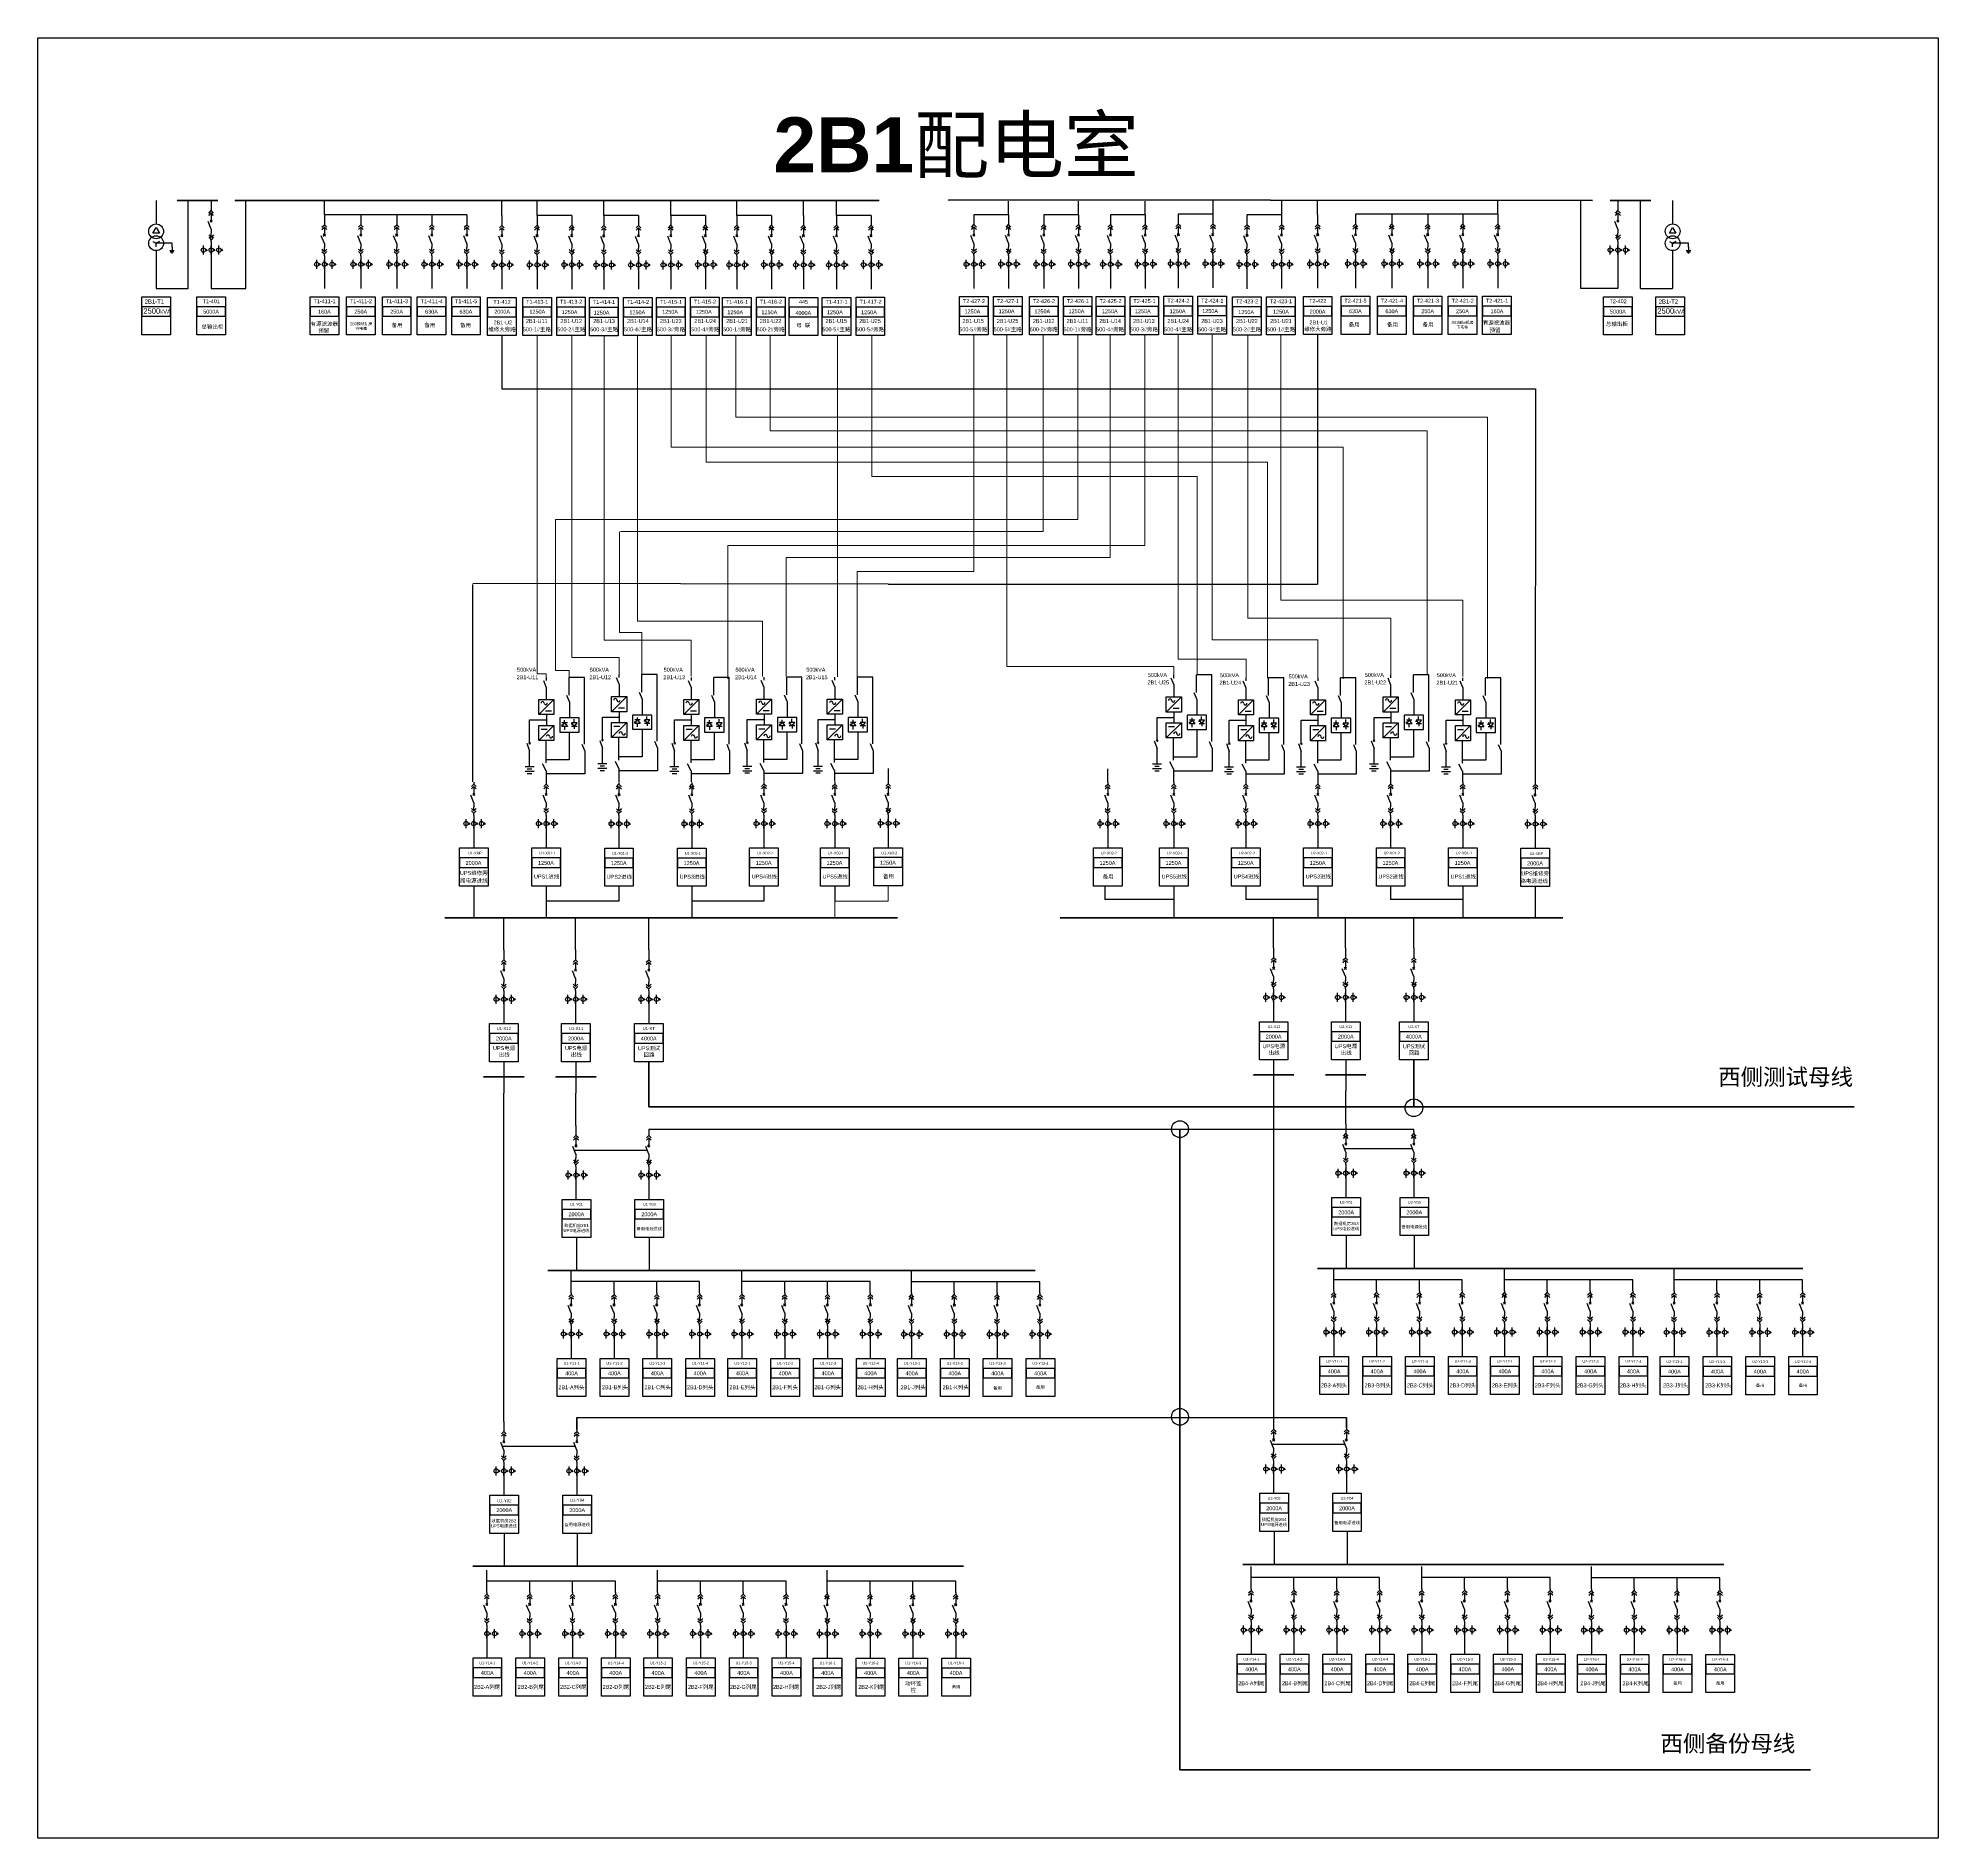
# Model space of a CAD drawing. Header units: millimetres. Extents: x -3460 to -460, y 6070 to 9130.
# Drawn here: x -1830 to -1483.9, y 7350 to 7677.9 of the extents above; entities that cross this region are included whole.
import ezdxf
from ezdxf.enums import TextEntityAlignment as Align

# ---------------------------------------------------------------- set-up
doc = ezdxf.new("R2010")
doc.units = ezdxf.units.MM
doc.header["$LTSCALE"] = 1000
doc.header["$MEASUREMENT"] = 0
for name, pattern in [('CENTER', [2, 1.25, -0.25, 0.25, -0.25]), ('CONTINOUS', [0]), ('HIDDEN', [0.375, 0.25, -0.125])]:
    doc.linetypes.add(name, pattern=pattern)
doc.styles.get("Standard").update_dxf_attribs({"font": 'arial.ttf'})

# ---------------------------------------------------------------- blocks, each defined once
blk = doc.blocks.new('DYDQAA05')
at = {"color": 0}
blk.add_lwpolyline([(0, 0), (0, -7)], dxfattribs=at)
blk = doc.blocks.new('DYDQAA03')
at = {"color": 0}
for points in [[(0, 0), (0, -1.5)], [(-2.1, -3.6), (0, -1.5)], [(-2.1, -5.6), (0, -3.5)], [(2.1, -3.6), (0, -1.5)], [(2.1, -5.6), (0, -3.5)], [(0, -3.5), (0, -7)]]:
    blk.add_lwpolyline(points, dxfattribs=at)
blk = doc.blocks.new('DYDQAA09')
at = {"color": 0}
blk.add_lwpolyline([(0, 0), (0, -3.5)], dxfattribs=at)
blk.add_lwpolyline([(0, 0), (0, -3.5)], dxfattribs=at)
blk.add_lwpolyline([(0, 0), (0, -3.5)], dxfattribs=at)
blk.add_lwpolyline([(0, 0), (0, -3.5)], dxfattribs=at)
blk.add_lwpolyline([(0, 0), (0, -3.5)], dxfattribs=at)
blk.add_lwpolyline([(0, 0), (0, -3.5)], dxfattribs=at)
blk.add_lwpolyline([(0, 0), (0, -3.5)], dxfattribs=at)
blk.add_lwpolyline([(0, 0), (0, -3.5)], dxfattribs=at)
blk.add_lwpolyline([(0, 0), (0, -3.5)], dxfattribs=at)
blk = doc.blocks.new('DYDQ0201')
at = {"color": 0}
for points in [[(0.9, -0.9), (-0.9, 0.9)], [(-0.9, -0.9), (0.9, 0.9)], [(0, -7), (-2.6, -0.4)]]:
    blk.add_lwpolyline(points, dxfattribs=at)
blk = doc.blocks.new('DYDQAA04')
at = {"color": 0}
for points in [[(0, -3.5), (0, 0)], [(-2.1, -1.4), (0, -3.5)], [(-2.1, -3.4), (0, -5.5)], [(2.1, -1.4), (0, -3.5)], [(2.1, -3.4), (0, -5.5)], [(0, -7), (0, -5.5)]]:
    blk.add_lwpolyline(points, dxfattribs=at)
blk = doc.blocks.new('A$C03DD39B5')
for p, q in [((417, 475), (283, 392)), ((417, 422), (283, 339)), ((350, 333), (350, 467))]:
    blk.add_line(p, q)
blk.add_lwpolyline([(700, 167), (0, 167)])
blk.add_circle((350, 167), 167)

msp = doc.modelspace()

# ---------------------------------------------------------------- linework, layer by layer
for p, q in [((-1596.92, 7645.77, 27184.82), (-1596.92, 7648.35, 28568.1)), ((-1564.12, 7645.79, 27689.93), (-1564.12, 7648.37, 29073.21)), ((-1792.17, 7632.26, 9719.92), (-1792.17, 7648.28, 9719.92)), ((-1777.84, 7645.7, 8336.69), (-1777.84, 7648.28, 9719.97)), ((-1751.91, 7645.7, 8336.65), (-1777.84, 7645.7, 8336.65)), ((-1745.51, 7645.59, 27689.88), (-1745.51, 7648.17, 29073.16)), ((-1739.1, 7645.6, 26998.24), (-1739.1, 7648.17, 28381.52)), ((-1732.78, 7645.6, 26998.24), (-1739.1, 7645.6, 26998.24)), ((-1726.94, 7645.57, 27689.88), (-1726.94, 7648.15, 29073.16)), ((-1720.62, 7645.57, 27689.88), (-1726.94, 7645.57, 27689.88)), ((-1714.73, 7645.6, 28384.25), (-1714.73, 7648.17, 29767.53)), ((-1708.42, 7645.6, 28384.25), (-1714.73, 7645.6, 28384.25)), ((-1702.72, 7645.6, 28384.25), (-1702.72, 7648.17, 29767.53)), ((-1696.4, 7645.6, 28384.25), (-1702.72, 7645.6, 28384.25)), ((-1690.59, 7645.6), (-1690.59, 7648.17, 1383.28)), ((-1684.57, 7645.6, -691.64), (-1684.57, 7648.17, 691.64)), ((-1678.26, 7645.6, -691.64), (-1684.57, 7645.6, -691.64)), ((-1653.22, 7645.72, 27689.88), (-1659.53, 7645.72, 27689.88)), ((-1653.2, 7645.62, 27689.88), (-1653.2, 7648.2, 29073.16)), ((-1640.49, 7645.72, 27689.88), (-1646.81, 7645.72, 27689.88)), ((-1640.47, 7645.62, 27689.88), (-1640.47, 7648.2, 29073.16)), ((-1628.35, 7645.72, 27689.88), (-1634.66, 7645.72, 27689.88)), ((-1628.33, 7645.62, 27689.88), (-1628.33, 7648.2, 29073.16)), ((-1615.99, 7645.8, 27689.88), (-1622.3, 7645.8, 27689.88)), ((-1615.97, 7645.7, 27689.88), (-1615.97, 7648.28, 29073.16)), ((-1603.48, 7645.68, 27689.88), (-1609.79, 7645.68, 27689.88)), ((-1603.46, 7645.58, 27689.88), (-1603.46, 7648.16, 29073.16)), ((-1564.12, 7645.79, 27689.88), (-1590.04, 7645.79, 27689.88)), ((-1548.98, 7632.26, 9719.87), (-1548.98, 7648.28, 9719.87)), ((-1538.12, 7632.26, 7934.49), (-1538.12, 7648.28, 9719.87)), ((-1532.26, 7648.28, 12545.41), (-1532.26, 7644.04, 7934.49)), ((-1532.85, 7642.35, 7934.49), (-1532.26, 7643.36, 7934.49)), ((-1532.85, 7642.35, 7934.49), (-1532.26, 7643.36, 7934.49)), ((-1531.68, 7642.35, 7934.49), (-1532.85, 7642.35, 7934.49)), ((-1532.26, 7643.36, 7934.49), (-1531.68, 7642.35, 7934.49)), ((-1798.46, 7640.04, 9719.92), (-1798.46, 7638.4, 9719.92)), ((-1798.46, 7638.4, 9719.92), (-1798.46, 7632.26, 9719.92)), ((-1542.22, 7640.04, 9719.87), (-1542.22, 7638.4, 9719.87)), ((-1542.22, 7638.4, 9719.87), (-1542.22, 7632.26, 9719.87)), ((-1532.85, 7640.86, 7934.49), (-1532.26, 7640.52, 7934.49)), ((-1532.27, 7640.62, 7934.49), (-1532.36, 7640.53, 7934.49)), ((-1532.23, 7640.62, 7934.49), (-1532.36, 7640.49, 7934.49)), ((-1532.21, 7640.61, 7934.49), (-1532.35, 7640.47, 7934.49)), ((-1532.3, 7640.61, 7934.49), (-1532.35, 7640.56, 7934.49)), ((-1532.19, 7640.59, 7934.49), (-1532.33, 7640.44, 7934.49)), ((-1532.18, 7640.57, 7934.49), (-1532.31, 7640.43, 7934.49)), ((-1532.16, 7640.54, 7934.49), (-1532.28, 7640.42, 7934.49)), ((-1531.68, 7640.86, 7934.49), (-1532.26, 7640.52, 7934.49)), ((-1532.16, 7640.52, 7934.49), (-1532.26, 7640.42, 7934.49)), ((-1532.26, 7639.84, 7934.49), (-1532.26, 7640.52, 7934.49)), ((-1529.37, 7640.52, 7934.49), (-1532.26, 7640.52, 7934.49)), ((-1532.26, 7639.17, 7934.49), (-1532.26, 7632.26, 7934.49)), ((-1529.78, 7639.17, 7934.49), (-1528.97, 7639.17, 7934.49)), ((-1529.68, 7638.96, 7934.49), (-1529.07, 7638.96, 7934.49)), ((-1529.48, 7638.76, 7934.49), (-1529.27, 7638.76, 7934.49)), ((-1777.84, 7637.46, 10537.86), (-1777.84, 7635.82, 10537.86)), ((-1777.84, 7635.82, 10537.86), (-1777.84, 7632.26, 10537.86)), ((-1771.2, 7637.46, 10537.86), (-1771.2, 7635.82, 10537.86)), ((-1771.2, 7635.82, 10537.86), (-1771.2, 7632.26, 10537.86)), ((-1764.67, 7637.46, 10537.86), (-1764.67, 7635.82, 10537.86)), ((-1764.67, 7635.82, 10537.86), (-1764.67, 7632.26, 10537.86)), ((-1758.26, 7637.46, 10537.86), (-1758.26, 7635.82, 10537.86)), ((-1758.26, 7635.82, 10537.86), (-1758.26, 7632.26, 10537.86)), ((-1751.91, 7637.46, 10537.86), (-1751.91, 7635.82, 10537.86)), ((-1751.91, 7635.82, 10537.86), (-1751.91, 7632.26, 10537.86)), ((-1745.51, 7637.35, 29891.09), (-1745.51, 7635.71, 29891.09)), ((-1745.51, 7635.71, 29891.09), (-1745.51, 7632.15, 29891.09)), ((-1739.1, 7637.36, 29199.46), (-1739.1, 7635.72, 29199.46)), ((-1739.1, 7635.72, 29199.46), (-1739.1, 7632.15, 29199.46)), ((-1732.78, 7637.37, 29891.09), (-1732.78, 7635.73, 29891.09)), ((-1732.78, 7635.73, 29891.09), (-1732.78, 7632.17, 29891.09)), ((-1726.94, 7637.33, 29891.09), (-1726.94, 7635.69, 29891.09)), ((-1726.94, 7635.69, 29891.09), (-1726.94, 7632.12, 29891.09)), ((-1720.62, 7637.35, 30582.73), (-1720.62, 7635.71, 30582.73)), ((-1720.62, 7635.71, 30582.73), (-1720.62, 7632.14, 30582.73)), ((-1714.73, 7637.36, 30585.46), (-1714.73, 7635.72, 30585.46)), ((-1714.73, 7635.72, 30585.46), (-1714.73, 7632.15, 30585.46)), ((-1708.42, 7637.37, 31277.1), (-1708.42, 7635.73, 31277.1)), ((-1708.42, 7635.73, 31277.1), (-1708.42, 7632.17, 31277.1)), ((-1702.72, 7637.36, 30585.46), (-1702.72, 7635.72, 30585.46)), ((-1702.72, 7635.72, 30585.46), (-1702.72, 7632.15, 30585.46)), ((-1696.4, 7637.37, 31277.1), (-1696.4, 7635.73, 31277.1)), ((-1696.4, 7635.73, 31277.1), (-1696.4, 7632.17, 31277.1)), ((-1690.59, 7637.36, 2201.21), (-1690.59, 7635.72, 2201.21)), ((-1690.59, 7635.72, 2201.21), (-1690.59, 7632.15, 2201.21)), ((-1684.57, 7637.36, 1509.58), (-1684.57, 7635.72, 1509.58)), ((-1684.57, 7635.72, 1509.58), (-1684.57, 7632.15, 1509.58)), ((-1678.26, 7637.37, 2201.21), (-1678.26, 7635.73, 2201.21)), ((-1678.26, 7635.73, 2201.21), (-1678.26, 7632.17, 2201.21)), ((-1659.53, 7637.48, 29891.09), (-1659.53, 7635.84, 29891.09)), ((-1659.53, 7635.84, 29891.09), (-1659.53, 7632.27, 29891.09)), ((-1653.22, 7637.49, 30582.73), (-1653.22, 7635.85, 30582.73)), ((-1653.22, 7635.85, 30582.73), (-1653.22, 7632.29, 30582.73)), ((-1646.81, 7637.48, 29891.09), (-1646.81, 7635.84, 29891.09)), ((-1646.81, 7635.84, 29891.09), (-1646.81, 7632.27, 29891.09)), ((-1640.49, 7637.49, 30582.73), (-1640.49, 7635.85, 30582.73)), ((-1640.49, 7635.85, 30582.73), (-1640.49, 7632.29, 30582.73)), ((-1634.66, 7637.48, 29891.09), (-1634.66, 7635.84, 29891.09)), ((-1634.66, 7635.84, 29891.09), (-1634.66, 7632.27, 29891.09)), ((-1628.35, 7637.49, 30582.73), (-1628.35, 7635.85, 30582.73)), ((-1628.35, 7635.85, 30582.73), (-1628.35, 7632.29, 30582.73)), ((-1622.3, 7637.56, 29891.09), (-1622.3, 7635.92, 29891.09)), ((-1622.3, 7635.92, 29891.09), (-1622.3, 7632.35, 29891.09)), ((-1615.99, 7637.57, 30582.73), (-1615.99, 7635.93, 30582.73)), ((-1615.99, 7635.93, 30582.73), (-1615.99, 7632.37, 30582.73)), ((-1609.79, 7637.44, 29891.09), (-1609.79, 7635.8, 29891.09)), ((-1609.79, 7635.8, 29891.09), (-1609.79, 7632.23, 29891.09)), ((-1603.48, 7637.45, 30582.73), (-1603.48, 7635.82, 30582.73)), ((-1603.48, 7635.82, 30582.73), (-1603.48, 7632.25, 30582.73)), ((-1596.92, 7637.53, 29386.03), (-1596.92, 7635.89, 29386.03)), ((-1596.92, 7635.89, 29386.03), (-1596.92, 7632.33, 29386.03)), ((-1590.04, 7637.55, 29891.09), (-1590.04, 7635.91, 29891.09)), ((-1590.04, 7635.91, 29891.09), (-1590.04, 7632.35, 29891.09)), ((-1583.4, 7637.55, 29891.09), (-1583.4, 7635.91, 29891.09)), ((-1583.4, 7635.91, 29891.09), (-1583.4, 7632.35, 29891.09)), ((-1576.87, 7637.55, 29891.09), (-1576.87, 7635.91, 29891.09)), ((-1576.87, 7635.91, 29891.09), (-1576.87, 7632.35, 29891.09)), ((-1570.47, 7637.55, 29891.09), (-1570.47, 7635.91, 29891.09)), ((-1570.47, 7635.91, 29891.09), (-1570.47, 7632.35, 29891.09)), ((-1564.12, 7637.55, 29891.09), (-1564.12, 7635.91, 29891.09)), ((-1564.12, 7635.91, 29891.09), (-1564.12, 7632.35, 29891.09)), ((-1798.46, 7632.26, 9719.92), (-1792.17, 7632.26, 9719.92)), ((-1542.22, 7632.26, 9719.87), (-1548.98, 7632.26, 9719.87)), ((-1538.12, 7632.26, 7934.49), (-1532.26, 7632.26, 7934.49)), ((-1750.62, 7535.57, 565.39), (-1750.62, 7533.93, 565.39)), ((-1737.44, 7535.57, -1286.89), (-1737.44, 7533.93, -1286.89)), ((-1724.18, 7535.53, -1286.89), (-1724.18, 7533.89, -1286.89)), ((-1710.91, 7535.53, -1286.89), (-1710.91, 7533.89, -1286.89)), ((-1697.78, 7535.57, -1286.89), (-1697.78, 7533.93, -1286.89)), ((-1684.88, 7535.57, -1286.89), (-1684.88, 7533.93, -1286.89)), ((-1675.14, 7535.62, 30331.54), (-1675.14, 7533.98, 30331.54)), ((-1635.15, 7535.58, 30331.54), (-1635.15, 7533.94, 30331.54)), ((-1623.12, 7535.58, 30331.54), (-1623.12, 7533.94, 30331.54)), ((-1609.99, 7535.58, 30331.54), (-1609.99, 7533.94, 30331.54)), ((-1596.88, 7535.58, 30331.54), (-1596.88, 7533.94, 30331.54)), ((-1583.62, 7535.58, 30331.54), (-1583.62, 7533.94, 30331.54)), ((-1570.48, 7535.58, 30331.54), (-1570.48, 7533.94, 30331.54)), ((-1557.28, 7535.49, 31618.43), (-1557.28, 7533.85, 31618.43)), ((-1750.62, 7533.93, 565.39), (-1750.62, 7530.37, 565.39)), ((-1737.44, 7533.93, -1286.89), (-1737.44, 7530.37, -1286.89)), ((-1724.18, 7533.89, -1286.89), (-1724.18, 7530.32, -1286.89)), ((-1710.91, 7533.89, -1286.89), (-1710.91, 7530.32, -1286.89)), ((-1697.78, 7533.93, -1286.89), (-1697.78, 7530.37, -1286.89)), ((-1684.88, 7533.93, -1286.89), (-1684.88, 7530.37, -1286.89)), ((-1675.14, 7533.98, 30331.54), (-1675.14, 7530.41, 30331.54)), ((-1635.15, 7533.94, 30331.54), (-1635.15, 7530.37, 30331.54)), ((-1623.12, 7533.94, 30331.54), (-1623.12, 7530.37, 30331.54)), ((-1609.99, 7533.94, 30331.54), (-1609.99, 7530.37, 30331.54)), ((-1596.88, 7533.94, 30331.54), (-1596.88, 7530.37, 30331.54)), ((-1583.62, 7533.94, 30331.54), (-1583.62, 7530.37, 30331.54)), ((-1570.48, 7533.94, 30331.54), (-1570.48, 7530.37, 30331.54)), ((-1557.28, 7533.85, 31618.43), (-1557.28, 7530.29, 31618.43)), ((-1750.62, 7523.41, 565.39), (-1750.62, 7517.69, 565.39)), ((-1737.44, 7523.41, -15846.29), (-1737.44, 7517.65, -15846.29)), ((-1724.18, 7520.67, -1286.89), (-1737.44, 7520.67, -1286.89)), ((-1724.18, 7523.37, -1286.89), (-1724.18, 7520.67, -1286.89)), ((-1710.91, 7523.37, -1286.89), (-1710.91, 7517.65, -1286.89)), ((-1697.78, 7520.67, -1286.89), (-1710.91, 7520.67, -1286.89)), ((-1697.78, 7523.41, -1286.89), (-1697.78, 7520.67, -1286.89)), ((-1684.88, 7523.41, -1286.89), (-1684.88, 7520.67, -1286.89)), ((-1635.69, 7523.42, 31305.85), (-1635.69, 7520.95, 31305.85)), ((-1623.12, 7520.94, 31305.85), (-1635.69, 7520.94, 31305.85)), ((-1623.12, 7523.42, 31305.85), (-1623.12, 7517.65, 31305.85)), ((-1609.99, 7523.42, 31305.85), (-1609.99, 7520.94, 31305.85)), ((-1596.88, 7520.94, 31305.85), (-1609.99, 7520.94, 31305.85)), ((-1596.88, 7523.42, 31305.85), (-1596.88, 7517.65, 31305.85)), ((-1583.62, 7523.42, 31305.85), (-1583.62, 7520.94, 31305.85)), ((-1570.48, 7520.94, 31305.85), (-1583.62, 7520.94, 31305.85)), ((-1570.48, 7523.42, 31305.85), (-1570.48, 7517.74, 31305.85)), ((-1570.48, 7523.42, 31305.85), (-1570.48, 7520.94, 31305.85)), ((-1557.28, 7523.33, 31618.43), (-1557.28, 7517.61, 31618.43)), ((-1745.15, 7511.81, -2169.71), (-1745.15, 7517.65, -786.44)), ((-1732.09, 7511.81, -2169.71), (-1732.09, 7517.65, -786.44)), ((-1718.75, 7511.81, -2169.71), (-1718.75, 7517.65, -786.44)), ((-1604.93, 7512.15, -14161.83), (-1604.93, 7517.65, -12778.55)), ((-1591.87, 7512.15, -14161.83), (-1591.87, 7517.65, -12778.55)), ((-1579.39, 7512.15, -14161.83), (-1579.39, 7517.65, -12778.55)), ((-1745.15, 7503.57, 31.5), (-1745.15, 7501.93, 31.5)), ((-1732.09, 7503.57, 31.5), (-1732.09, 7501.93, 31.5)), ((-1718.75, 7503.57, 31.5), (-1718.75, 7501.93, 31.5)), ((-1604.93, 7503.91, -11960.61), (-1604.93, 7502.27, -11960.61)), ((-1591.87, 7503.91, -11960.61), (-1591.87, 7502.27, -11960.61)), ((-1579.39, 7503.91, -11960.61), (-1579.39, 7502.27, -11960.61)), ((-1745.15, 7501.93, 31.5), (-1745.15, 7498.36, 31.5)), ((-1732.09, 7501.93, 31.5), (-1732.09, 7498.36, 31.5)), ((-1718.75, 7501.93, 31.5), (-1718.75, 7498.36, 31.5)), ((-1604.93, 7502.27, -11960.61), (-1604.93, 7498.71, -11960.61)), ((-1591.87, 7502.27, -11960.61), (-1591.87, 7498.71, -11960.61)), ((-1579.39, 7502.27, -11960.61), (-1579.39, 7498.71, -11960.61)), ((-1745.15, 7491.41, 31.5), (-1745.15, 7485.69, 31.5)), ((-1732.01, 7491.41, 0.01), (-1732.01, 7485.69, 0.01)), ((-1604.93, 7491.75, -11960.61), (-1604.93, 7486.03, -11960.61)), ((-1591.79, 7491.75, -11992.1), (-1591.79, 7486.03, -11992.1)), ((-1745.15, 7425.89, -2735.05), (-1745.15, 7485.69, -1351.78)), ((-1732.01, 7479.79, -2766.54), (-1732.01, 7485.69, -1383.27)), ((-1604.93, 7486.03, -13343.89), (-1604.93, 7424.74, -13343.89)), ((-1591.79, 7480.13, -14728.2), (-1591.79, 7486.03, -13344.92)), ((-1591.79, 7471.89, -12526.98), (-1591.79, 7470.25, -12526.98)), ((-1732.01, 7471.55, -565.33), (-1732.01, 7469.91, -565.33)), ((-1732.01, 7469.91, -565.33), (-1732.01, 7466.34, -565.33)), ((-1591.79, 7470.25, -12526.98), (-1591.79, 7466.68, -12526.98)), ((-1731.93, 7459.39, -596.82), (-1731.93, 7453.4, -125.27)), ((-1591.71, 7459.73, -12558.47), (-1591.71, 7453.75, -12086.92)), ((-1732.88, 7449.33, -3553), (-1732.88, 7453.4, -2169.73)), ((-1725.08, 7451.37, -2169.73), (-1732.88, 7451.37, -2861.36)), ((-1725.08, 7449.33, -2169.73), (-1725.08, 7451.37, -2169.73)), ((-1717.28, 7451.37, -1478.09), (-1725.08, 7451.37, -2169.73)), ((-1717.28, 7449.33, -1478.09), (-1717.28, 7451.37, -1478.09)), ((-1709.49, 7451.37, -786.45), (-1717.28, 7451.37, -1478.09)), ((-1709.49, 7449.33, -786.45), (-1709.49, 7451.37, -786.45)), ((-1701.79, 7449.33, -3553), (-1701.79, 7453.4, -2169.73)), ((-1693.99, 7451.37, -2169.73), (-1701.79, 7451.37, -2861.36)), ((-1693.99, 7449.33, -2169.73), (-1693.99, 7451.37, -2169.73)), ((-1686.2, 7451.37, -1478.09), (-1693.99, 7451.37, -2169.73)), ((-1686.2, 7449.33, -1478.09), (-1686.2, 7451.37, -1478.09)), ((-1678.4, 7451.37, -786.45), (-1686.2, 7451.37, -1478.09)), ((-1678.4, 7449.33, -786.45), (-1678.4, 7451.37, -786.45)), ((-1670.9, 7449.31, -3553), (-1670.9, 7453.38, -2169.73)), ((-1663.1, 7451.34, -2169.73), (-1670.9, 7451.34, -2861.36)), ((-1663.1, 7449.31, -2169.73), (-1663.1, 7451.34, -2169.73)), ((-1655.3, 7451.34, -1478.09), (-1663.1, 7451.34, -2169.73)), ((-1655.3, 7449.31, -1478.09), (-1655.3, 7451.34, -1478.09)), ((-1647.5, 7451.34, -786.45), (-1655.3, 7451.34, -1478.09)), ((-1647.5, 7449.31, -786.45), (-1647.5, 7451.34, -786.45)), ((-1593.98, 7449.68, -13470.2), (-1593.98, 7453.75, -12086.92)), ((-1586.18, 7451.71, -12086.92), (-1593.98, 7451.71, -12778.56)), ((-1586.18, 7449.68, -12086.92), (-1586.18, 7451.71, -12086.92)), ((-1578.38, 7451.71, -11395.29), (-1586.18, 7451.71, -12086.92)), ((-1578.38, 7449.68, -11395.29), (-1578.38, 7451.71, -11395.29)), ((-1570.58, 7451.71, -10703.65), (-1578.38, 7451.71, -11395.29)), ((-1570.58, 7449.68, -10703.65), (-1570.58, 7451.71, -10703.65)), ((-1562.89, 7449.68, -13470.2), (-1562.89, 7453.75, -12086.92)), ((-1555.09, 7451.71, -12086.92), (-1562.89, 7451.71, -12778.56)), ((-1555.09, 7449.68, -12086.92), (-1555.09, 7451.71, -12086.92)), ((-1547.29, 7451.71, -11395.29), (-1555.09, 7451.71, -12086.92)), ((-1547.29, 7449.68, -11395.29), (-1547.29, 7451.71, -11395.29)), ((-1539.49, 7451.71, -10703.65), (-1547.29, 7451.71, -11395.29)), ((-1539.49, 7449.68, -10703.65), (-1539.49, 7451.71, -10703.65)), ((-1531.99, 7449.65, -13470.2), (-1531.99, 7453.72, -12086.92)), ((-1524.19, 7451.69, -12086.92), (-1531.99, 7451.69, -12778.56)), ((-1524.19, 7449.65, -12086.92), (-1524.19, 7451.69, -12086.92)), ((-1516.39, 7451.69, -11395.29), (-1524.19, 7451.69, -12086.92)), ((-1516.39, 7449.65, -11395.29), (-1516.39, 7451.69, -11395.29)), ((-1508.59, 7451.69, -10703.65), (-1516.39, 7451.69, -11395.29)), ((-1508.59, 7449.65, -10703.65), (-1508.59, 7451.69, -10703.65)), ((-1732.88, 7442.58, -1351.79), (-1732.88, 7440.95, -1351.79)), ((-1732.88, 7440.95, -1351.79), (-1732.88, 7437.38, -1351.79)), ((-1725.08, 7442.58, 31.49), (-1725.08, 7440.95, 31.49)), ((-1725.08, 7440.95, 31.49), (-1725.08, 7437.38, 31.49)), ((-1717.28, 7442.58, 723.13), (-1717.28, 7440.95, 723.13)), ((-1717.28, 7440.95, 723.13), (-1717.28, 7437.38, 723.13)), ((-1709.49, 7442.58, 1414.76), (-1709.49, 7440.95, 1414.76)), ((-1709.49, 7440.95, 1414.76), (-1709.49, 7437.38, 1414.76)), ((-1701.79, 7442.58, -1351.79), (-1701.79, 7440.95, -1351.79)), ((-1701.79, 7440.95, -1351.79), (-1701.79, 7437.38, -1351.79)), ((-1693.99, 7442.58, 31.49), (-1693.99, 7440.95, 31.49)), ((-1693.99, 7440.95, 31.49), (-1693.99, 7437.38, 31.49)), ((-1686.2, 7442.58, 723.13), (-1686.2, 7440.95, 723.13)), ((-1686.2, 7440.95, 723.13), (-1686.2, 7437.38, 723.13)), ((-1678.4, 7442.58, 1414.76), (-1678.4, 7440.95, 1414.76)), ((-1678.4, 7440.95, 1414.76), (-1678.4, 7437.38, 1414.76)), ((-1670.9, 7442.56, -1351.79), (-1670.9, 7440.92, -1351.79)), ((-1670.9, 7440.92, -1351.79), (-1670.9, 7437.35, -1351.79)), ((-1663.1, 7442.56, 31.49), (-1663.1, 7440.92, 31.49)), ((-1663.1, 7440.92, 31.49), (-1663.1, 7437.35, 31.49)), ((-1655.3, 7442.56, 723.13), (-1655.3, 7440.92, 723.13)), ((-1655.3, 7440.92, 723.13), (-1655.3, 7437.35, 723.13)), ((-1647.5, 7442.56, 1414.76), (-1647.5, 7440.92, 1414.76)), ((-1647.5, 7440.92, 1414.76), (-1647.5, 7437.35, 1414.76)), ((-1593.98, 7442.93, -11268.99), (-1593.98, 7441.29, -11268.99)), ((-1593.98, 7441.29, -11268.99), (-1593.98, 7437.72, -11268.99)), ((-1586.18, 7442.93, -9885.71), (-1586.18, 7441.29, -9885.71)), ((-1586.18, 7441.29, -9885.71), (-1586.18, 7437.72, -9885.71)), ((-1578.38, 7442.93, -9194.07), (-1578.38, 7441.29, -9194.07)), ((-1578.38, 7441.29, -9194.07), (-1578.38, 7437.72, -9194.07)), ((-1570.58, 7442.93, -8502.43), (-1570.58, 7441.29, -8502.43)), ((-1570.58, 7441.29, -8502.43), (-1570.58, 7437.72, -8502.43)), ((-1562.89, 7442.93, -11268.99), (-1562.89, 7441.29, -11268.99)), ((-1562.89, 7441.29, -11268.99), (-1562.89, 7437.72, -11268.99)), ((-1555.09, 7442.93, -9885.71), (-1555.09, 7441.29, -9885.71)), ((-1555.09, 7441.29, -9885.71), (-1555.09, 7437.72, -9885.71)), ((-1547.29, 7442.93, -9194.07), (-1547.29, 7441.29, -9194.07)), ((-1547.29, 7441.29, -9194.07), (-1547.29, 7437.72, -9194.07)), ((-1539.49, 7442.93, -8502.43), (-1539.49, 7441.29, -8502.43)), ((-1539.49, 7441.29, -8502.43), (-1539.49, 7437.72, -8502.43)), ((-1531.99, 7442.9, -11268.99), (-1531.99, 7441.26, -11268.99)), ((-1531.99, 7441.26, -11268.99), (-1531.99, 7437.7, -11268.99)), ((-1524.19, 7442.9, -9885.71), (-1524.19, 7441.26, -9885.71)), ((-1524.19, 7441.26, -9885.71), (-1524.19, 7437.7, -9885.71)), ((-1516.39, 7442.9, -9194.07), (-1516.39, 7441.26, -9194.07)), ((-1516.39, 7441.26, -9194.07), (-1516.39, 7437.7, -9194.07)), ((-1508.59, 7442.9, -8502.43), (-1508.59, 7441.26, -8502.43)), ((-1508.59, 7441.26, -8502.43), (-1508.59, 7437.7, -8502.43)), ((-1745.15, 7417.65, -533.84), (-1745.15, 7416.01, -533.84)), ((-1604.93, 7417.99, -11142.68), (-1604.93, 7416.35, -11142.68)), ((-1745.15, 7416.01, -533.84), (-1745.15, 7412.44, -533.84)), ((-1604.93, 7416.35, -11142.68), (-1604.93, 7412.79, -11142.68)), ((-1745.07, 7405.49, -565.33), (-1745.07, 7399.51, -93.78)), ((-1604.85, 7405.83, -11174.16), (-1604.85, 7399.85, -10702.62)), ((-1609.04, 7395.41, -34906.23), (-1609.04, 7399.48, -33522.95)), ((-1577.95, 7395.41, -34906.23), (-1577.95, 7399.48, -33522.95)), ((-1547.05, 7395.38, -34906.23), (-1547.05, 7399.45, -33522.95)), ((-1748.24, 7394.75, -24989.03), (-1748.24, 7398.82, -23605.75)), ((-1740.44, 7396.79, -23605.75), (-1748.24, 7396.79, -24297.39)), ((-1740.44, 7394.75, -23605.75), (-1740.44, 7396.79, -23605.75)), ((-1732.64, 7396.79, -22914.12), (-1740.44, 7396.79, -23605.75)), ((-1732.64, 7394.75, -22914.12), (-1732.64, 7396.79, -22914.12)), ((-1724.84, 7396.79, -22222.48), (-1732.64, 7396.79, -22914.12)), ((-1724.84, 7394.75, -22222.48), (-1724.84, 7396.79, -22222.48)), ((-1717.15, 7394.75, -24989.03), (-1717.15, 7398.82, -23605.75)), ((-1709.35, 7396.79, -23605.75), (-1717.15, 7396.79, -24297.39)), ((-1709.35, 7394.75, -23605.75), (-1709.35, 7396.79, -23605.75)), ((-1701.55, 7396.79, -22914.12), (-1709.35, 7396.79, -23605.75)), ((-1701.55, 7394.75, -22914.12), (-1701.55, 7396.79, -22914.12)), ((-1693.75, 7396.79, -22222.48), (-1701.55, 7396.79, -22914.12)), ((-1693.75, 7394.75, -22222.48), (-1693.75, 7396.79, -22222.48)), ((-1686.25, 7394.73, -24989.03), (-1686.25, 7398.8, -23605.75)), ((-1678.45, 7396.76, -23605.75), (-1686.25, 7396.76, -24297.39)), ((-1678.45, 7394.73, -23605.75), (-1678.45, 7396.76, -23605.75)), ((-1670.65, 7396.76, -22914.12), (-1678.45, 7396.76, -23605.75)), ((-1670.65, 7394.73, -22914.12), (-1670.65, 7396.76, -22914.12)), ((-1662.85, 7396.76, -22222.48), (-1670.65, 7396.76, -22914.12)), ((-1662.85, 7394.73, -22222.48), (-1662.85, 7396.76, -22222.48)), ((-1601.24, 7397.44, -33522.95), (-1609.04, 7397.44, -34214.59)), ((-1601.24, 7395.41, -33522.95), (-1601.24, 7397.44, -33522.95)), ((-1593.44, 7397.44, -32831.31), (-1601.24, 7397.44, -33522.95)), ((-1593.44, 7395.41, -32831.31), (-1593.44, 7397.44, -32831.31)), ((-1585.64, 7397.44, -32139.68), (-1593.44, 7397.44, -32831.31)), ((-1585.64, 7395.41, -32139.68), (-1585.64, 7397.44, -32139.68)), ((-1570.15, 7397.44, -33522.95), (-1577.95, 7397.44, -34214.59)), ((-1570.15, 7395.41, -33522.95), (-1570.15, 7397.44, -33522.95)), ((-1562.35, 7397.44, -32831.31), (-1570.15, 7397.44, -33522.95)), ((-1562.35, 7395.41, -32831.31), (-1562.35, 7397.44, -32831.31)), ((-1554.55, 7397.44, -32139.68), (-1562.35, 7397.44, -32831.31)), ((-1554.55, 7395.41, -32139.68), (-1554.55, 7397.44, -32139.68)), ((-1539.25, 7397.42, -33522.95), (-1547.05, 7397.42, -34214.59)), ((-1539.25, 7395.38, -33522.95), (-1539.25, 7397.42, -33522.95)), ((-1531.45, 7397.42, -32831.31), (-1539.25, 7397.42, -33522.95)), ((-1531.45, 7395.38, -32831.31), (-1531.45, 7397.42, -32831.31)), ((-1523.65, 7397.42, -32139.68), (-1531.45, 7397.42, -32831.31)), ((-1523.65, 7395.38, -32139.68), (-1523.65, 7397.42, -32139.68)), ((-1748.24, 7388, -22787.82), (-1748.24, 7386.36, -22787.82)), ((-1748.24, 7386.36, -22787.82), (-1748.24, 7382.8, -22787.82)), ((-1740.44, 7388, -21404.54), (-1740.44, 7386.36, -21404.54)), ((-1740.44, 7386.36, -21404.54), (-1740.44, 7382.8, -21404.54)), ((-1732.64, 7388, -20712.9), (-1732.64, 7386.36, -20712.9)), ((-1732.64, 7386.36, -20712.9), (-1732.64, 7382.8, -20712.9)), ((-1724.84, 7388, -20021.26), (-1724.84, 7386.36, -20021.26)), ((-1724.84, 7386.36, -20021.26), (-1724.84, 7382.8, -20021.26)), ((-1717.15, 7388, -22787.82), (-1717.15, 7386.36, -22787.82)), ((-1717.15, 7386.36, -22787.82), (-1717.15, 7382.8, -22787.82)), ((-1709.35, 7388, -21404.54), (-1709.35, 7386.36, -21404.54)), ((-1709.35, 7386.36, -21404.54), (-1709.35, 7382.8, -21404.54)), ((-1701.55, 7388, -20712.9), (-1701.55, 7386.36, -20712.9)), ((-1701.55, 7386.36, -20712.9), (-1701.55, 7382.8, -20712.9)), ((-1693.75, 7388, -20021.26), (-1693.75, 7386.36, -20021.26)), ((-1693.75, 7386.36, -20021.26), (-1693.75, 7382.8, -20021.26)), ((-1686.25, 7387.98, -22787.82), (-1686.25, 7386.34, -22787.82)), ((-1686.25, 7386.34, -22787.82), (-1686.25, 7382.77, -22787.82)), ((-1678.45, 7387.98, -21404.54), (-1678.45, 7386.34, -21404.54)), ((-1678.45, 7386.34, -21404.54), (-1678.45, 7382.77, -21404.54)), ((-1670.65, 7387.98, -20712.9), (-1670.65, 7386.34, -20712.9)), ((-1670.65, 7386.34, -20712.9), (-1670.65, 7382.77, -20712.9)), ((-1662.85, 7387.98, -20021.26), (-1662.85, 7386.34, -20021.26)), ((-1662.85, 7386.34, -20021.26), (-1662.85, 7382.77, -20021.26)), ((-1609.04, 7388.66, -32705.01), (-1609.04, 7387.02, -32705.01)), ((-1609.04, 7387.02, -32705.01), (-1609.04, 7383.46, -32705.01)), ((-1601.24, 7388.66, -31321.74), (-1601.24, 7387.02, -31321.74)), ((-1601.24, 7387.02, -31321.74), (-1601.24, 7383.46, -31321.74)), ((-1593.44, 7388.66, -30630.1), (-1593.44, 7387.02, -30630.1)), ((-1593.44, 7387.02, -30630.1), (-1593.44, 7383.46, -30630.1)), ((-1585.64, 7388.66, -29938.46), (-1585.64, 7387.02, -29938.46)), ((-1585.64, 7387.02, -29938.46), (-1585.64, 7383.46, -29938.46)), ((-1577.95, 7388.66, -32705.01), (-1577.95, 7387.02, -32705.01)), ((-1577.95, 7387.02, -32705.01), (-1577.95, 7383.46, -32705.01)), ((-1570.15, 7388.66, -31321.74), (-1570.15, 7387.02, -31321.74)), ((-1570.15, 7387.02, -31321.74), (-1570.15, 7383.46, -31321.74)), ((-1562.35, 7388.66, -30630.1), (-1562.35, 7387.02, -30630.1)), ((-1562.35, 7387.02, -30630.1), (-1562.35, 7383.46, -30630.1)), ((-1554.55, 7388.66, -29938.46), (-1554.55, 7387.02, -29938.46)), ((-1554.55, 7387.02, -29938.46), (-1554.55, 7383.46, -29938.46)), ((-1547.05, 7388.64, -32705.01), (-1547.05, 7387, -32705.01)), ((-1547.05, 7387, -32705.01), (-1547.05, 7383.43, -32705.01)), ((-1539.25, 7388.64, -31321.74), (-1539.25, 7387, -31321.74)), ((-1539.25, 7387, -31321.74), (-1539.25, 7383.43, -31321.74)), ((-1531.45, 7388.64, -30630.1), (-1531.45, 7387, -30630.1)), ((-1531.45, 7387, -30630.1), (-1531.45, 7383.43, -30630.1)), ((-1523.65, 7388.64, -29938.46), (-1523.65, 7387, -29938.46)), ((-1523.65, 7387, -29938.46), (-1523.65, 7383.43, -29938.46))]:
    msp.add_line(p, q)
at = {"color": 0}
for p, q in [((-1808.48, 7648.28, 12545.46), (-1808.48, 7644.04, 7934.54)), ((-1802.62, 7632.26, 7934.54), (-1802.62, 7648.28, 9719.92)), ((-1809.06, 7642.35, 7934.54), (-1808.48, 7643.36, 7934.54)), ((-1809.06, 7642.35, 7934.54), (-1808.48, 7643.36, 7934.54)), ((-1807.89, 7642.35, 7934.54), (-1809.06, 7642.35, 7934.54)), ((-1808.48, 7643.36, 7934.54), (-1807.89, 7642.35, 7934.54)), ((-1809.06, 7640.86, 7934.54), (-1808.48, 7640.52, 7934.54)), ((-1808.49, 7640.62, 7934.54), (-1808.58, 7640.53, 7934.54)), ((-1808.45, 7640.62, 7934.54), (-1808.57, 7640.49, 7934.54)), ((-1808.43, 7640.61, 7934.54), (-1808.57, 7640.47, 7934.54)), ((-1808.52, 7640.61, 7934.54), (-1808.57, 7640.56, 7934.54)), ((-1808.4, 7640.59, 7934.54), (-1808.55, 7640.44, 7934.54)), ((-1808.39, 7640.57, 7934.54), (-1808.53, 7640.43, 7934.54)), ((-1808.38, 7640.54, 7934.54), (-1808.5, 7640.42, 7934.54)), ((-1807.89, 7640.86, 7934.54), (-1808.48, 7640.52, 7934.54)), ((-1808.38, 7640.52, 7934.54), (-1808.48, 7640.42, 7934.54)), ((-1808.48, 7639.84, 7934.54), (-1808.48, 7640.52, 7934.54)), ((-1805.59, 7640.52, 7934.54), (-1808.48, 7640.52, 7934.54)), ((-1808.48, 7639.17, 7934.54), (-1808.48, 7632.26, 7934.54)), ((-1806, 7639.17, 7934.54), (-1805.19, 7639.17, 7934.54)), ((-1805.9, 7638.96, 7934.54), (-1805.29, 7638.96, 7934.54)), ((-1805.69, 7638.76, 7934.54), (-1805.49, 7638.76, 7934.54)), ((-1808.48, 7632.26, 7934.54), (-1802.62, 7632.26, 7934.54))]:
    msp.add_line(p, q, dxfattribs=at)
at = {"color": 0, "linetype": 'CENTER', "ltscale": 0.5}
msp.add_line((-1805.59, 7639.78, 7934.54), (-1805.59, 7640.52, 7934.54), dxfattribs=at)
at = {"linetype": 'CENTER', "ltscale": 0.5}
msp.add_line((-1529.37, 7639.78, 7934.49), (-1529.37, 7640.52, 7934.49), dxfattribs=at)
at = {"lineweight": 20}
for p, q in [((-1745.51, 7623.71, 29073.16), (-1745.51, 7623.71, 29073.16)), ((-1684.88, 7520.67, -1286.89), (-1684.88, 7517.65, 13571.13)), ((-1684.88, 7520.67, -1286.89), (-1675.14, 7520.67, -1286.89)), ((-1675.14, 7520.67, -1286.89), (-1675.14, 7523.46, 31305.85))]:
    msp.add_line(p, q, dxfattribs=at)
at = {"color": 5, "lineweight": 30}
for p, q in [((-1745.51, 7623.71, 29073.16), (-1745.51, 7613.99)), ((-1596.92, 7623.89, 28568.1), (-1596.92, 7578.41, 46.93)), ((-1745.51, 7613.99), (-1557.25, 7613.99)), ((-1557.25, 7613.99), (-1557.28, 7542.24)), ((-1675.17, 7578.41), (-1750.8, 7578.54)), ((-1750.8, 7542.4), (-1750.8, 7578.37)), ((-1675.17, 7578.41), (-1596.92, 7578.41)), ((-1718.74, 7479.13, -3788.77), (-1579.39, 7479.13, -14728.2)), ((-1731.87, 7426.58, -3866.76), (-1622, 7426.58, -25116.73)), ((-1622, 7426.58, -25116.73), (-1591.65, 7426.58, -13783.96))]:
    msp.add_line(p, q, dxfattribs=at)
at = {"color": 6, "lineweight": 20}
for p, q in [((-1739.09, 7623.65), (-1739.09, 7562.1)), ((-1732.77, 7623.67), (-1732.77, 7565.04)), ((-1726.89, 7623.57), (-1726.89, 7568.24)), ((-1720.82, 7623.75), (-1720.82, 7571.7)), ((-1684.38, 7623.63), (-1684.38, 7561.55)), ((-1653.53, 7623.83), (-1653.53, 7563.42)), ((-1622.3, 7623.92), (-1622.3, 7564.75)), ((-1616.14, 7623.89), (-1616.14, 7568.29)), ((-1609.66, 7623.88), (-1609.66, 7572.22)), ((-1603.63, 7623.85), (-1603.63, 7575.5)), ((-1609.66, 7572.22), (-1583.57, 7572.22)), ((-1603.63, 7575.5), (-1570.45, 7575.5)), ((-1583.57, 7572.22), (-1583.57, 7561.74)), ((-1570.45, 7575.5), (-1570.45, 7561.62)), ((-1720.82, 7571.7), (-1698.01, 7571.7)), ((-1698.01, 7571.7), (-1698.01, 7561.58)), ((-1726.89, 7568.24), (-1711, 7568.24)), ((-1711, 7568.15), (-1711, 7561.63)), ((-1616.14, 7568.29), (-1596.89, 7568.29)), ((-1596.89, 7568.29), (-1596.89, 7561.32)), ((-1739.09, 7562.1), (-1737.42, 7562.1)), ((-1737.42, 7562.1), (-1737.42, 7561.33)), ((-1732.77, 7565.04), (-1724.16, 7565.04)), ((-1724.16, 7565.04), (-1724.16, 7561.7)), ((-1653.53, 7563.42), (-1623.12, 7563.42)), ((-1623.12, 7563.42), (-1623.12, 7561.21)), ((-1622.3, 7564.75), (-1609.93, 7564.75)), ((-1609.93, 7564.75), (-1609.93, 7561.03))]:
    msp.add_line(p, q, dxfattribs=at)
at = {"color": 3, "lineweight": 20}
for p, q in [((-1714.66, 7623.57), (-1714.66, 7603.39)), ((-1708.27, 7623.75), (-1708.27, 7600.63)), ((-1702.91, 7623.77), (-1702.91, 7608.85)), ((-1696.62, 7623.74), (-1696.62, 7606.36)), ((-1678.15, 7623.73), (-1678.15, 7598.03)), ((-1702.91, 7608.85), (-1565.96, 7608.85)), ((-1565.96, 7608.85), (-1565.96, 7561.2)), ((-1714.66, 7603.39), (-1592.28, 7603.39)), ((-1696.62, 7606.36), (-1576.95, 7606.36)), ((-1592.28, 7603.39), (-1592.28, 7561.18)), ((-1576.95, 7606.36), (-1576.95, 7561.83)), ((-1708.27, 7600.63), (-1606.08, 7600.63)), ((-1606.08, 7600.63), (-1606.08, 7561.35)), ((-1678.15, 7598.03), (-1618.88, 7598.03)), ((-1618.88, 7598.03), (-1618.88, 7561.89))]:
    msp.add_line(p, q, dxfattribs=at)
at = {"color": 4, "lineweight": 20}
for p, q in [((-1659.53, 7623.69), (-1659.53, 7580.72)), ((-1646.93, 7623.69), (-1646.93, 7588.02)), ((-1640.57, 7623.78), (-1640.57, 7590.18)), ((-1634.68, 7623.76), (-1634.68, 7583.28)), ((-1628.39, 7623.87), (-1628.39, 7585.46)), ((-1640.57, 7590.18), (-1735.75, 7590.18)), ((-1735.75, 7590.18), (-1735.75, 7562.71)), ((-1724.11, 7587.97), (-1724.11, 7569.58)), ((-1723.88, 7588.02), (-1646.93, 7588.02)), ((-1628.39, 7585.46), (-1704.33, 7585.46)), ((-1704.33, 7585.46), (-1704.33, 7561.19)), ((-1634.68, 7583.28), (-1693.74, 7583.28)), ((-1693.74, 7583.28), (-1693.74, 7561.59)), ((-1659.53, 7580.72), (-1680.81, 7580.72)), ((-1680.81, 7580.72), (-1680.81, 7561.51)), ((-1724.11, 7569.58), (-1720.02, 7569.58)), ((-1720.02, 7561.83), (-1720.02, 7569.58)), ((-1735.75, 7562.71), (-1733.25, 7562.71)), ((-1733.25, 7562.71), (-1733.25, 7561.27))]:
    msp.add_line(p, q, dxfattribs=at)
at = {"color": 3, "lineweight": -2}
for p, q in [((-1724.12, 7561.42), (-1724.12, 7561.94)), ((-1717.22, 7561.94), (-1720, 7561.94)), ((-1720, 7558.72), (-1720, 7561.94)), ((-1717.22, 7561.94), (-1720, 7561.94)), ((-1623.09, 7561.36, 29417.21), (-1623.09, 7561.88, 29417.21)), ((-1616.19, 7561.88, 29417.21), (-1618.97, 7561.88, 29417.21)), ((-1618.97, 7558.66, 29417.21), (-1618.97, 7561.88, 29417.21)), ((-1616.19, 7561.88, 29417.21), (-1618.97, 7561.88, 29417.21)), ((-1583.58, 7561.36, 29417.21), (-1583.58, 7561.88, 29417.21)), ((-1576.68, 7561.88, 29417.21), (-1579.46, 7561.88, 29417.21)), ((-1579.46, 7558.66, 29417.21), (-1579.46, 7561.88, 29417.21)), ((-1576.68, 7561.88, 29417.21), (-1579.46, 7561.88, 29417.21)), ((-1737.95, 7560.88), (-1737.42, 7559.6)), ((-1737.42, 7559.6), (-1737.42, 7557.41)), ((-1737.38, 7560.88), (-1737.38, 7561.4)), ((-1730.48, 7561.4), (-1733.26, 7561.4)), ((-1733.26, 7558.18), (-1733.26, 7561.4)), ((-1730.48, 7561.4), (-1733.26, 7561.4)), ((-1724.69, 7561.41), (-1724.16, 7560.14)), ((-1724.16, 7560.14), (-1724.16, 7557.95)), ((-1720.47, 7558.73), (-1719.94, 7557.46)), ((-1711.55, 7560.88), (-1711.02, 7559.6)), ((-1711.02, 7559.6), (-1711.02, 7557.41)), ((-1710.98, 7560.88), (-1710.98, 7561.4)), ((-1704.08, 7561.4), (-1706.87, 7561.4)), ((-1706.87, 7558.18), (-1706.87, 7561.4)), ((-1704.08, 7561.4), (-1706.87, 7561.4)), ((-1698.31, 7560.94), (-1697.78, 7559.67)), ((-1697.78, 7559.67), (-1697.78, 7557.48)), ((-1697.74, 7560.95), (-1697.74, 7561.47)), ((-1690.84, 7561.47), (-1693.62, 7561.47)), ((-1693.62, 7558.25), (-1693.62, 7561.47)), ((-1690.84, 7561.47), (-1693.62, 7561.47)), ((-1685.41, 7560.94), (-1684.88, 7559.67)), ((-1684.88, 7559.67), (-1684.88, 7557.48)), ((-1684.84, 7560.95), (-1684.84, 7561.47)), ((-1677.94, 7561.47), (-1680.72, 7561.47)), ((-1680.72, 7558.25), (-1680.72, 7561.47)), ((-1677.94, 7561.47), (-1680.72, 7561.47)), ((-1623.66, 7561.36, 29417.21), (-1623.13, 7560.08, 29417.21)), ((-1623.13, 7560.08, 29417.21), (-1623.13, 7557.9, 29417.21)), ((-1619.44, 7558.68, 29417.21), (-1618.91, 7557.4, 29417.21)), ((-1610.53, 7560.82, 29417.21), (-1609.99, 7559.54, 29417.21)), ((-1609.99, 7559.54, 29417.21), (-1609.99, 7557.36, 29417.21)), ((-1609.96, 7560.82, 29417.21), (-1609.96, 7561.35, 29417.21)), ((-1603.05, 7561.35, 29417.21), (-1605.84, 7561.35, 29417.21)), ((-1605.84, 7558.12, 29417.21), (-1605.84, 7561.35, 29417.21)), ((-1603.05, 7561.35, 29417.21), (-1605.84, 7561.35, 29417.21)), ((-1597.41, 7560.82, 29417.21), (-1596.88, 7559.54, 29417.21)), ((-1596.88, 7559.54, 29417.21), (-1596.88, 7557.36, 29417.21)), ((-1596.85, 7560.82, 29417.21), (-1596.85, 7561.35, 29417.21)), ((-1589.94, 7561.35, 29417.21), (-1592.73, 7561.35, 29417.21)), ((-1592.73, 7558.12, 29417.21), (-1592.73, 7561.35, 29417.21)), ((-1589.94, 7561.35, 29417.21), (-1592.73, 7561.35, 29417.21)), ((-1584.15, 7561.36, 29417.21), (-1583.62, 7560.08, 29417.21)), ((-1583.62, 7560.08, 29417.21), (-1583.62, 7557.9, 29417.21)), ((-1579.93, 7558.68, 29417.21), (-1579.4, 7557.4, 29417.21)), ((-1571.02, 7560.82, 29417.21), (-1570.48, 7559.54, 29417.21)), ((-1570.48, 7559.54, 29417.21), (-1570.48, 7557.36, 29417.21)), ((-1570.45, 7560.82, 29417.21), (-1570.45, 7561.35, 29417.21)), ((-1563.55, 7561.35, 29417.21), (-1566.33, 7561.35, 29417.21)), ((-1566.33, 7558.12, 29417.21), (-1566.33, 7561.35, 29417.21)), ((-1563.55, 7561.35, 29417.21), (-1566.33, 7561.35, 29417.21)), ((-1736.04, 7557.38), (-1738.77, 7554.64)), ((-1738.77, 7557.38), (-1736.04, 7557.38)), ((-1738.77, 7554.64), (-1738.77, 7557.38)), ((-1737.54, 7555.33), (-1736.45, 7555.33)), ((-1736.04, 7557.38), (-1736.04, 7554.64)), ((-1733.73, 7558.2), (-1733.2, 7556.92)), ((-1733.2, 7556.92), (-1733.2, 7554.04)), ((-1722.77, 7557.92), (-1725.51, 7555.18)), ((-1725.51, 7557.92), (-1722.77, 7557.92)), ((-1725.51, 7555.18), (-1725.51, 7557.92)), ((-1722.77, 7555.18), (-1725.51, 7555.18)), ((-1724.28, 7555.86), (-1723.18, 7555.86)), ((-1724.13, 7555.2), (-1724.13, 7553.27)), ((-1722.77, 7557.92), (-1722.77, 7555.18)), ((-1719.94, 7557.46), (-1719.94, 7554.57)), ((-1709.64, 7557.38), (-1712.37, 7554.64)), ((-1712.37, 7557.38), (-1709.64, 7557.38)), ((-1712.37, 7554.64), (-1712.37, 7557.38)), ((-1711.14, 7555.33), (-1710.05, 7555.33)), ((-1709.64, 7557.38), (-1709.64, 7554.64)), ((-1707.33, 7558.2), (-1706.8, 7556.92)), ((-1706.8, 7556.92), (-1706.8, 7554.04)), ((-1696.39, 7557.45), (-1699.13, 7554.71)), ((-1699.13, 7557.45), (-1696.39, 7557.45)), ((-1699.13, 7554.71), (-1699.13, 7557.45)), ((-1697.9, 7555.4), (-1696.8, 7555.4)), ((-1696.39, 7557.45), (-1696.39, 7554.71)), ((-1694.09, 7558.26), (-1693.56, 7556.99)), ((-1693.56, 7556.99), (-1693.56, 7554.11)), ((-1683.49, 7557.45), (-1686.23, 7554.71)), ((-1686.23, 7557.45), (-1683.49, 7557.45)), ((-1686.23, 7554.71), (-1686.23, 7557.45)), ((-1685, 7555.4), (-1683.9, 7555.4)), ((-1683.49, 7557.45), (-1683.49, 7554.71)), ((-1681.19, 7558.26), (-1680.66, 7556.99)), ((-1680.66, 7556.99), (-1680.66, 7554.11)), ((-1621.74, 7557.86, 29417.21), (-1624.48, 7555.12, 29417.21)), ((-1624.48, 7557.86, 29417.21), (-1621.74, 7557.86, 29417.21)), ((-1624.48, 7555.12, 29417.21), (-1624.48, 7557.86, 29417.21)), ((-1621.74, 7555.12, 29417.21), (-1624.48, 7555.12, 29417.21)), ((-1623.25, 7555.81, 29417.21), (-1622.16, 7555.81, 29417.21)), ((-1623.1, 7555.14, 29417.21), (-1623.1, 7553.21, 29417.21)), ((-1621.74, 7557.86, 29417.21), (-1621.74, 7555.12, 29417.21)), ((-1618.91, 7557.4, 29417.21), (-1618.91, 7554.52, 29417.21)), ((-1608.61, 7557.32, 29417.21), (-1611.34, 7554.59, 29417.21)), ((-1611.34, 7557.32, 29417.21), (-1608.61, 7557.32, 29417.21)), ((-1611.34, 7554.59, 29417.21), (-1611.34, 7557.32, 29417.21)), ((-1610.11, 7555.27, 29417.21), (-1609.02, 7555.27, 29417.21)), ((-1608.61, 7557.32, 29417.21), (-1608.61, 7554.59, 29417.21)), ((-1606.31, 7558.14, 29417.21), (-1605.77, 7556.86, 29417.21)), ((-1605.77, 7556.86, 29417.21), (-1605.77, 7553.98, 29417.21)), ((-1595.5, 7557.32, 29417.21), (-1598.23, 7554.59, 29417.21)), ((-1598.23, 7557.32, 29417.21), (-1595.5, 7557.32, 29417.21)), ((-1598.23, 7554.59, 29417.21), (-1598.23, 7557.32, 29417.21)), ((-1597, 7555.27, 29417.21), (-1595.91, 7555.27, 29417.21)), ((-1595.5, 7557.32, 29417.21), (-1595.5, 7554.59, 29417.21)), ((-1593.2, 7558.14, 29417.21), (-1592.66, 7556.86, 29417.21)), ((-1592.66, 7556.86, 29417.21), (-1592.66, 7553.98, 29417.21)), ((-1582.24, 7557.86, 29417.21), (-1584.97, 7555.12, 29417.21)), ((-1584.97, 7557.86, 29417.21), (-1582.24, 7557.86, 29417.21)), ((-1584.97, 7555.12, 29417.21), (-1584.97, 7557.86, 29417.21)), ((-1582.24, 7555.12, 29417.21), (-1584.97, 7555.12, 29417.21)), ((-1583.74, 7555.81, 29417.21), (-1582.65, 7555.81, 29417.21)), ((-1583.6, 7555.14, 29417.21), (-1583.6, 7553.21, 29417.21)), ((-1582.24, 7557.86, 29417.21), (-1582.24, 7555.12, 29417.21)), ((-1579.4, 7557.4, 29417.21), (-1579.4, 7554.52, 29417.21)), ((-1569.1, 7557.32, 29417.21), (-1571.83, 7554.59, 29417.21)), ((-1571.83, 7557.32, 29417.21), (-1569.1, 7557.32, 29417.21)), ((-1571.83, 7554.59, 29417.21), (-1571.83, 7557.32, 29417.21)), ((-1570.6, 7555.27, 29417.21), (-1569.51, 7555.27, 29417.21)), ((-1569.1, 7557.32, 29417.21), (-1569.1, 7554.59, 29417.21)), ((-1566.8, 7558.14, 29417.21), (-1566.27, 7556.86, 29417.21)), ((-1566.27, 7556.86, 29417.21), (-1566.27, 7553.98, 29417.21)), ((-1740.45, 7553.67), (-1737.39, 7553.67)), ((-1740.45, 7550.88), (-1740.45, 7553.67)), ((-1740.45, 7550.88), (-1740.45, 7553.64)), ((-1736.04, 7554.64), (-1738.77, 7554.64)), ((-1738.77, 7552.69), (-1736.04, 7552.69)), ((-1736.04, 7552.69), (-1738.77, 7549.96)), ((-1738.77, 7549.96), (-1738.77, 7552.69)), ((-1738.36, 7552.01), (-1737.27, 7552.01)), ((-1737.39, 7554.66), (-1737.39, 7552.73)), ((-1736.04, 7552.69), (-1736.04, 7549.96)), ((-1733.2, 7554.04), (-1734.97, 7554.04)), ((-1734.97, 7554.04), (-1734.97, 7551.47)), ((-1734.97, 7551.47), (-1733.2, 7551.47)), ((-1734.39, 7552.75), (-1734.65, 7552.75)), ((-1733.58, 7553.16), (-1734.56, 7553.16)), ((-1734.56, 7552.51), (-1734.07, 7553.16)), ((-1733.58, 7552.51), (-1734.56, 7552.51)), ((-1734.11, 7552.49), (-1734.11, 7551.88)), ((-1734.07, 7553.17), (-1734.07, 7553.61)), ((-1734.07, 7553.16), (-1733.58, 7552.51)), ((-1731.43, 7554.04), (-1733.2, 7554.04)), ((-1733.2, 7551.47), (-1731.43, 7551.47)), ((-1732.62, 7552.92), (-1732.88, 7552.92)), ((-1731.81, 7553.16), (-1732.8, 7553.16)), ((-1732.8, 7553.16), (-1732.31, 7552.51)), ((-1731.81, 7552.51), (-1732.8, 7552.51)), ((-1732.34, 7553.18), (-1732.34, 7553.8)), ((-1732.31, 7552.51), (-1731.81, 7553.16)), ((-1732.31, 7552.51), (-1732.31, 7552.07)), ((-1731.43, 7551.47), (-1731.43, 7554.04)), ((-1727.19, 7554.21), (-1724.13, 7554.21)), ((-1727.19, 7551.41), (-1727.19, 7554.21)), ((-1727.19, 7551.41), (-1727.19, 7554.18)), ((-1725.51, 7553.23), (-1722.77, 7553.23)), ((-1722.77, 7553.23), (-1725.51, 7550.5)), ((-1725.51, 7550.5), (-1725.51, 7553.23)), ((-1725.1, 7552.55), (-1724, 7552.55)), ((-1722.77, 7553.23), (-1722.77, 7550.5)), ((-1719.94, 7554.57), (-1721.71, 7554.57)), ((-1721.71, 7554.57), (-1721.71, 7552.01)), ((-1721.71, 7552.01), (-1719.94, 7552.01)), ((-1721.13, 7553.29), (-1721.39, 7553.29)), ((-1720.32, 7553.7), (-1721.3, 7553.7)), ((-1721.3, 7553.05), (-1720.81, 7553.7)), ((-1720.32, 7553.05), (-1721.3, 7553.05)), ((-1720.85, 7553.03), (-1720.85, 7552.42)), ((-1720.81, 7553.71), (-1720.81, 7554.14)), ((-1720.81, 7553.7), (-1720.32, 7553.05)), ((-1718.17, 7554.57), (-1719.94, 7554.57)), ((-1719.94, 7552.01), (-1718.17, 7552.01)), ((-1719.36, 7553.46), (-1719.62, 7553.46)), ((-1718.55, 7553.7), (-1719.53, 7553.7)), ((-1719.53, 7553.7), (-1719.04, 7553.05)), ((-1718.55, 7553.05), (-1719.53, 7553.05)), ((-1719.08, 7553.72), (-1719.08, 7554.33)), ((-1719.04, 7553.05), (-1718.55, 7553.7)), ((-1719.04, 7553.04), (-1719.04, 7552.6)), ((-1718.17, 7552.01), (-1718.17, 7554.57)), ((-1714.05, 7553.67), (-1711, 7553.67)), ((-1714.05, 7550.88), (-1714.05, 7553.67)), ((-1714.05, 7550.88), (-1714.05, 7553.64)), ((-1709.64, 7554.64), (-1712.37, 7554.64)), ((-1712.37, 7552.69), (-1709.64, 7552.69)), ((-1709.64, 7552.69), (-1712.37, 7549.96)), ((-1712.37, 7549.96), (-1712.37, 7552.69)), ((-1711.96, 7552.01), (-1710.87, 7552.01)), ((-1711, 7554.66), (-1711, 7552.73)), ((-1709.64, 7552.69), (-1709.64, 7549.96)), ((-1706.8, 7554.04), (-1708.57, 7554.04)), ((-1708.57, 7554.04), (-1708.57, 7551.47)), ((-1708.57, 7551.47), (-1706.8, 7551.47)), ((-1707.99, 7552.75), (-1708.25, 7552.75)), ((-1707.18, 7553.16), (-1708.17, 7553.16)), ((-1708.17, 7552.51), (-1707.67, 7553.16)), ((-1707.18, 7552.51), (-1708.17, 7552.51)), ((-1707.71, 7552.49), (-1707.71, 7551.88)), ((-1707.67, 7553.17), (-1707.67, 7553.61)), ((-1707.67, 7553.16), (-1707.18, 7552.51)), ((-1705.04, 7554.04), (-1706.8, 7554.04)), ((-1706.8, 7551.47), (-1705.04, 7551.47)), ((-1706.23, 7552.92), (-1706.49, 7552.92)), ((-1705.41, 7553.16), (-1706.4, 7553.16)), ((-1706.4, 7553.16), (-1705.91, 7552.51)), ((-1705.41, 7552.51), (-1706.4, 7552.51)), ((-1705.95, 7553.18), (-1705.95, 7553.8)), ((-1705.91, 7552.51), (-1705.41, 7553.16)), ((-1705.91, 7552.51), (-1705.91, 7552.07)), ((-1705.04, 7551.47), (-1705.04, 7554.04)), ((-1700.81, 7553.74), (-1697.75, 7553.74)), ((-1700.81, 7550.95), (-1700.81, 7553.74)), ((-1700.81, 7550.95), (-1700.81, 7553.71)), ((-1696.39, 7554.71), (-1699.13, 7554.71)), ((-1699.13, 7552.76), (-1696.39, 7552.76)), ((-1696.39, 7552.76), (-1699.13, 7550.03)), ((-1699.13, 7550.03), (-1699.13, 7552.76)), ((-1698.72, 7552.08), (-1697.62, 7552.08)), ((-1697.75, 7554.73), (-1697.75, 7552.8)), ((-1696.39, 7552.76), (-1696.39, 7550.03)), ((-1693.56, 7554.11), (-1695.32, 7554.11)), ((-1695.32, 7554.11), (-1695.32, 7551.54)), ((-1695.32, 7551.54), (-1693.56, 7551.54)), ((-1694.75, 7552.82), (-1695.01, 7552.82)), ((-1693.94, 7553.23), (-1694.92, 7553.23)), ((-1694.92, 7552.58), (-1694.43, 7553.23)), ((-1693.94, 7552.58), (-1694.92, 7552.58)), ((-1694.47, 7552.56), (-1694.47, 7551.95)), ((-1694.43, 7553.24), (-1694.43, 7553.67)), ((-1694.43, 7553.23), (-1693.94, 7552.58)), ((-1691.79, 7554.11), (-1693.56, 7554.11)), ((-1693.56, 7551.54), (-1691.79, 7551.54)), ((-1692.98, 7552.99), (-1693.24, 7552.99)), ((-1692.17, 7553.23), (-1693.15, 7553.23)), ((-1693.15, 7553.23), (-1692.66, 7552.58)), ((-1692.17, 7552.58), (-1693.15, 7552.58)), ((-1692.7, 7553.25), (-1692.7, 7553.86)), ((-1692.66, 7552.58), (-1692.17, 7553.23)), ((-1692.66, 7552.57), (-1692.66, 7552.14)), ((-1691.79, 7551.54), (-1691.79, 7554.11)), ((-1687.91, 7553.74), (-1684.85, 7553.74)), ((-1687.91, 7550.95), (-1687.91, 7553.74)), ((-1687.91, 7550.95), (-1687.91, 7553.71)), ((-1683.49, 7554.71), (-1686.23, 7554.71)), ((-1686.23, 7552.76), (-1683.49, 7552.76)), ((-1683.49, 7552.76), (-1686.23, 7550.03)), ((-1686.23, 7550.03), (-1686.23, 7552.76)), ((-1685.82, 7552.08), (-1684.72, 7552.08)), ((-1684.85, 7554.73), (-1684.85, 7552.8)), ((-1683.49, 7552.76), (-1683.49, 7550.03)), ((-1680.66, 7554.11), (-1682.42, 7554.11)), ((-1682.42, 7554.11), (-1682.42, 7551.54)), ((-1682.42, 7551.54), (-1680.66, 7551.54)), ((-1681.85, 7552.82), (-1682.11, 7552.82)), ((-1681.04, 7553.23), (-1682.02, 7553.23)), ((-1682.02, 7552.58), (-1681.53, 7553.23)), ((-1681.04, 7552.58), (-1682.02, 7552.58)), ((-1681.57, 7552.56), (-1681.57, 7551.95)), ((-1681.53, 7553.24), (-1681.53, 7553.67)), ((-1681.53, 7553.23), (-1681.04, 7552.58)), ((-1678.89, 7554.11), (-1680.66, 7554.11)), ((-1680.66, 7551.54), (-1678.89, 7551.54)), ((-1680.08, 7552.99), (-1680.34, 7552.99)), ((-1679.27, 7553.23), (-1680.25, 7553.23)), ((-1680.25, 7553.23), (-1679.76, 7552.58)), ((-1679.27, 7552.58), (-1680.25, 7552.58)), ((-1679.8, 7553.25), (-1679.8, 7553.86)), ((-1679.76, 7552.58), (-1679.27, 7553.23)), ((-1679.76, 7552.57), (-1679.76, 7552.14)), ((-1678.89, 7551.54), (-1678.89, 7554.11)), ((-1626.16, 7554.15, 29417.21), (-1623.1, 7554.15, 29417.21)), ((-1626.16, 7551.36, 29417.21), (-1626.16, 7554.15, 29417.21)), ((-1626.16, 7551.36, 29417.21), (-1626.16, 7554.13, 29417.21)), ((-1624.48, 7553.18, 29417.21), (-1621.74, 7553.18, 29417.21)), ((-1621.74, 7553.18, 29417.21), (-1624.48, 7550.44, 29417.21)), ((-1624.48, 7550.44, 29417.21), (-1624.48, 7553.18, 29417.21)), ((-1624.07, 7552.49, 29417.21), (-1622.98, 7552.49, 29417.21)), ((-1621.74, 7553.18, 29417.21), (-1621.74, 7550.44, 29417.21)), ((-1618.91, 7554.52, 29417.21), (-1620.68, 7554.52, 29417.21)), ((-1620.68, 7554.52, 29417.21), (-1620.68, 7551.95, 29417.21)), ((-1620.68, 7551.95, 29417.21), (-1618.91, 7551.95, 29417.21)), ((-1620.1, 7553.23, 29417.21), (-1620.36, 7553.23, 29417.21)), ((-1619.29, 7553.65, 29417.21), (-1620.27, 7553.65, 29417.21)), ((-1620.27, 7552.99, 29417.21), (-1619.78, 7553.65, 29417.21)), ((-1619.29, 7552.99, 29417.21), (-1620.27, 7552.99, 29417.21)), ((-1619.82, 7552.97, 29417.21), (-1619.82, 7552.36, 29417.21)), ((-1619.78, 7553.65, 29417.21), (-1619.78, 7554.09, 29417.21)), ((-1619.78, 7553.65, 29417.21), (-1619.29, 7552.99, 29417.21)), ((-1617.14, 7554.52, 29417.21), (-1618.91, 7554.52, 29417.21)), ((-1618.91, 7551.95, 29417.21), (-1617.14, 7551.95, 29417.21)), ((-1618.33, 7553.4, 29417.21), (-1618.59, 7553.4, 29417.21)), ((-1617.52, 7553.65, 29417.21), (-1618.51, 7553.65, 29417.21)), ((-1618.51, 7553.65, 29417.21), (-1618.01, 7552.99, 29417.21)), ((-1617.52, 7552.99, 29417.21), (-1618.51, 7552.99, 29417.21)), ((-1618.05, 7553.66, 29417.21), (-1618.05, 7554.28, 29417.21)), ((-1618.01, 7552.99, 29417.21), (-1617.52, 7553.65, 29417.21)), ((-1618.01, 7552.99, 29417.21), (-1618.01, 7552.55, 29417.21)), ((-1617.14, 7551.95, 29417.21), (-1617.14, 7554.52, 29417.21)), ((-1613.03, 7553.62, 29417.21), (-1609.97, 7553.62, 29417.21)), ((-1613.03, 7550.82, 29417.21), (-1613.03, 7553.62, 29417.21)), ((-1613.03, 7550.82, 29417.21), (-1613.03, 7553.59, 29417.21)), ((-1608.61, 7554.59, 29417.21), (-1611.34, 7554.59, 29417.21)), ((-1611.34, 7552.64, 29417.21), (-1608.61, 7552.64, 29417.21)), ((-1608.61, 7552.64, 29417.21), (-1611.34, 7549.9, 29417.21)), ((-1611.34, 7549.9, 29417.21), (-1611.34, 7552.64, 29417.21)), ((-1610.93, 7551.95, 29417.21), (-1609.84, 7551.95, 29417.21)), ((-1609.97, 7554.6, 29417.21), (-1609.97, 7552.68, 29417.21)), ((-1608.61, 7552.64, 29417.21), (-1608.61, 7549.9, 29417.21)), ((-1605.77, 7553.98, 29417.21), (-1607.54, 7553.98, 29417.21)), ((-1607.54, 7553.98, 29417.21), (-1607.54, 7551.41, 29417.21)), ((-1606.96, 7552.69, 29417.21), (-1607.22, 7552.69, 29417.21)), ((-1606.15, 7553.11, 29417.21), (-1607.14, 7553.11, 29417.21)), ((-1607.14, 7552.45, 29417.21), (-1606.64, 7553.11, 29417.21)), ((-1606.15, 7552.45, 29417.21), (-1607.14, 7552.45, 29417.21)), ((-1606.68, 7552.44, 29417.21), (-1606.68, 7551.82, 29417.21)), ((-1606.64, 7553.11, 29417.21), (-1606.64, 7553.55, 29417.21)), ((-1606.64, 7553.11, 29417.21), (-1606.15, 7552.45, 29417.21)), ((-1604.01, 7553.98, 29417.21), (-1605.77, 7553.98, 29417.21)), ((-1605.2, 7552.87, 29417.21), (-1605.46, 7552.87, 29417.21)), ((-1604.39, 7553.11, 29417.21), (-1605.37, 7553.11, 29417.21)), ((-1605.37, 7553.11, 29417.21), (-1604.88, 7552.45, 29417.21)), ((-1604.39, 7552.45, 29417.21), (-1605.37, 7552.45, 29417.21)), ((-1604.92, 7553.12, 29417.21), (-1604.92, 7553.74, 29417.21)), ((-1604.88, 7552.45, 29417.21), (-1604.39, 7553.11, 29417.21)), ((-1604.88, 7552.45, 29417.21), (-1604.88, 7552.01, 29417.21)), ((-1604.01, 7551.41, 29417.21), (-1604.01, 7553.98, 29417.21)), ((-1599.91, 7553.62, 29417.21), (-1596.86, 7553.62, 29417.21)), ((-1599.91, 7550.82, 29417.21), (-1599.91, 7553.62, 29417.21)), ((-1599.91, 7550.82, 29417.21), (-1599.91, 7553.59, 29417.21)), ((-1595.5, 7554.59, 29417.21), (-1598.23, 7554.59, 29417.21)), ((-1598.23, 7552.64, 29417.21), (-1595.5, 7552.64, 29417.21)), ((-1595.5, 7552.64, 29417.21), (-1598.23, 7549.9, 29417.21)), ((-1598.23, 7549.9, 29417.21), (-1598.23, 7552.64, 29417.21)), ((-1597.82, 7551.95, 29417.21), (-1596.73, 7551.95, 29417.21)), ((-1596.86, 7554.6, 29417.21), (-1596.86, 7552.68, 29417.21)), ((-1595.5, 7552.64, 29417.21), (-1595.5, 7549.9, 29417.21)), ((-1592.66, 7553.98, 29417.21), (-1594.43, 7553.98, 29417.21)), ((-1594.43, 7553.98, 29417.21), (-1594.43, 7551.41, 29417.21)), ((-1593.85, 7552.69, 29417.21), (-1594.11, 7552.69, 29417.21)), ((-1593.04, 7553.11, 29417.21), (-1594.03, 7553.11, 29417.21)), ((-1594.03, 7552.45, 29417.21), (-1593.53, 7553.11, 29417.21)), ((-1593.04, 7552.45, 29417.21), (-1594.03, 7552.45, 29417.21)), ((-1593.57, 7552.44, 29417.21), (-1593.57, 7551.82, 29417.21)), ((-1593.53, 7553.11, 29417.21), (-1593.53, 7553.55, 29417.21)), ((-1593.53, 7553.11, 29417.21), (-1593.04, 7552.45, 29417.21)), ((-1590.9, 7553.98, 29417.21), (-1592.66, 7553.98, 29417.21)), ((-1592.09, 7552.87, 29417.21), (-1592.35, 7552.87, 29417.21)), ((-1591.28, 7553.11, 29417.21), (-1592.26, 7553.11, 29417.21)), ((-1592.26, 7553.11, 29417.21), (-1591.77, 7552.45, 29417.21)), ((-1591.28, 7552.45, 29417.21), (-1592.26, 7552.45, 29417.21)), ((-1591.81, 7553.12, 29417.21), (-1591.81, 7553.74, 29417.21)), ((-1591.77, 7552.45, 29417.21), (-1591.28, 7553.11, 29417.21)), ((-1591.77, 7552.45, 29417.21), (-1591.77, 7552.01, 29417.21)), ((-1590.9, 7551.41, 29417.21), (-1590.9, 7553.98, 29417.21)), ((-1586.65, 7554.15, 29417.21), (-1583.6, 7554.15, 29417.21)), ((-1586.65, 7551.36, 29417.21), (-1586.65, 7554.15, 29417.21)), ((-1586.65, 7551.36, 29417.21), (-1586.65, 7554.13, 29417.21)), ((-1584.97, 7553.18, 29417.21), (-1582.24, 7553.18, 29417.21)), ((-1582.24, 7553.18, 29417.21), (-1584.97, 7550.44, 29417.21)), ((-1584.97, 7550.44, 29417.21), (-1584.97, 7553.18, 29417.21)), ((-1584.56, 7552.49, 29417.21), (-1583.47, 7552.49, 29417.21)), ((-1582.24, 7553.18, 29417.21), (-1582.24, 7550.44, 29417.21)), ((-1579.4, 7554.52, 29417.21), (-1581.17, 7554.52, 29417.21)), ((-1581.17, 7554.52, 29417.21), (-1581.17, 7551.95, 29417.21)), ((-1581.17, 7551.95, 29417.21), (-1579.4, 7551.95, 29417.21)), ((-1580.59, 7553.23, 29417.21), (-1580.85, 7553.23, 29417.21)), ((-1579.78, 7553.65, 29417.21), (-1580.76, 7553.65, 29417.21)), ((-1580.76, 7552.99, 29417.21), (-1580.27, 7553.65, 29417.21)), ((-1579.78, 7552.99, 29417.21), (-1580.76, 7552.99, 29417.21)), ((-1580.31, 7552.97, 29417.21), (-1580.31, 7552.36, 29417.21)), ((-1580.27, 7553.65, 29417.21), (-1580.27, 7554.09, 29417.21)), ((-1580.27, 7553.65, 29417.21), (-1579.78, 7552.99, 29417.21)), ((-1577.64, 7554.52, 29417.21), (-1579.4, 7554.52, 29417.21)), ((-1579.4, 7551.95, 29417.21), (-1577.64, 7551.95, 29417.21)), ((-1578.82, 7553.4, 29417.21), (-1579.08, 7553.4, 29417.21)), ((-1578.01, 7553.65, 29417.21), (-1579, 7553.65, 29417.21)), ((-1579, 7553.65, 29417.21), (-1578.51, 7552.99, 29417.21)), ((-1578.01, 7552.99, 29417.21), (-1579, 7552.99, 29417.21)), ((-1578.54, 7553.66, 29417.21), (-1578.54, 7554.28, 29417.21)), ((-1578.51, 7552.99, 29417.21), (-1578.01, 7553.65, 29417.21)), ((-1578.51, 7552.99, 29417.21), (-1578.51, 7552.55, 29417.21)), ((-1577.64, 7551.95, 29417.21), (-1577.64, 7554.52, 29417.21)), ((-1573.52, 7553.62, 29417.21), (-1570.46, 7553.62, 29417.21)), ((-1573.52, 7550.82, 29417.21), (-1573.52, 7553.62, 29417.21)), ((-1573.52, 7550.82, 29417.21), (-1573.52, 7553.59, 29417.21)), ((-1569.1, 7554.59, 29417.21), (-1571.83, 7554.59, 29417.21)), ((-1571.83, 7552.64, 29417.21), (-1569.1, 7552.64, 29417.21)), ((-1569.1, 7552.64, 29417.21), (-1571.83, 7549.9, 29417.21)), ((-1571.83, 7549.9, 29417.21), (-1571.83, 7552.64, 29417.21)), ((-1571.42, 7551.95, 29417.21), (-1570.33, 7551.95, 29417.21)), ((-1570.46, 7554.6, 29417.21), (-1570.46, 7552.68, 29417.21)), ((-1569.1, 7552.64, 29417.21), (-1569.1, 7549.9, 29417.21)), ((-1566.27, 7553.98, 29417.21), (-1568.03, 7553.98, 29417.21)), ((-1568.03, 7553.98, 29417.21), (-1568.03, 7551.41, 29417.21)), ((-1567.45, 7552.69, 29417.21), (-1567.72, 7552.69, 29417.21)), ((-1566.64, 7553.11, 29417.21), (-1567.63, 7553.11, 29417.21)), ((-1567.63, 7552.45, 29417.21), (-1567.14, 7553.11, 29417.21)), ((-1566.64, 7552.45, 29417.21), (-1567.63, 7552.45, 29417.21)), ((-1567.17, 7552.44, 29417.21), (-1567.17, 7551.82, 29417.21)), ((-1567.14, 7553.11, 29417.21), (-1567.14, 7553.55, 29417.21)), ((-1567.14, 7553.11, 29417.21), (-1566.64, 7552.45, 29417.21)), ((-1564.5, 7553.98, 29417.21), (-1566.27, 7553.98, 29417.21)), ((-1565.69, 7552.87, 29417.21), (-1565.95, 7552.87, 29417.21)), ((-1564.88, 7553.11, 29417.21), (-1565.86, 7553.11, 29417.21)), ((-1565.86, 7553.11, 29417.21), (-1565.37, 7552.45, 29417.21)), ((-1564.88, 7552.45, 29417.21), (-1565.86, 7552.45, 29417.21)), ((-1565.41, 7553.12, 29417.21), (-1565.41, 7553.74, 29417.21)), ((-1565.37, 7552.45, 29417.21), (-1564.88, 7553.11, 29417.21)), ((-1565.37, 7552.45, 29417.21), (-1565.37, 7552.01, 29417.21)), ((-1564.5, 7551.41, 29417.21), (-1564.5, 7553.98, 29417.21)), ((-1736.04, 7549.96), (-1738.77, 7549.96)), ((-1722.77, 7550.5), (-1725.51, 7550.5)), ((-1709.64, 7549.96), (-1712.37, 7549.96)), ((-1696.39, 7550.03), (-1699.13, 7550.03)), ((-1683.49, 7550.03), (-1686.23, 7550.03)), ((-1621.74, 7550.44, 29417.21), (-1624.48, 7550.44, 29417.21)), ((-1608.61, 7549.9, 29417.21), (-1611.34, 7549.9, 29417.21)), ((-1607.54, 7551.41, 29417.21), (-1605.77, 7551.41, 29417.21)), ((-1605.77, 7551.41, 29417.21), (-1604.01, 7551.41, 29417.21)), ((-1595.5, 7549.9, 29417.21), (-1598.23, 7549.9, 29417.21)), ((-1594.43, 7551.41, 29417.21), (-1592.66, 7551.41, 29417.21)), ((-1592.66, 7551.41, 29417.21), (-1590.9, 7551.41, 29417.21)), ((-1582.24, 7550.44, 29417.21), (-1584.97, 7550.44, 29417.21)), ((-1569.1, 7549.9, 29417.21), (-1571.83, 7549.9, 29417.21)), ((-1568.03, 7551.41, 29417.21), (-1566.27, 7551.41, 29417.21)), ((-1566.27, 7551.41, 29417.21), (-1564.5, 7551.41, 29417.21))]:
    msp.add_line(p, q, dxfattribs=at)
at = {"color": 3}
for p, q in [((-1717.22, 7549.81), (-1717.22, 7561.94)), ((-1616.19, 7549.75, 29417.21), (-1616.19, 7561.88, 29417.21)), ((-1576.68, 7549.75, 29417.21), (-1576.68, 7561.88, 29417.21)), ((-1730.48, 7549.27), (-1730.48, 7561.4)), ((-1704.08, 7549.27), (-1704.08, 7561.4)), ((-1690.84, 7549.34), (-1690.84, 7561.47)), ((-1677.94, 7549.34), (-1677.94, 7561.47)), ((-1603.05, 7549.22, 29417.21), (-1603.05, 7561.35, 29417.21)), ((-1589.94, 7549.22, 29417.21), (-1589.94, 7561.35, 29417.21)), ((-1563.55, 7549.22, 29417.21), (-1563.55, 7561.35, 29417.21)), ((-1733.24, 7551.47), (-1733.24, 7548.01)), ((-1719.97, 7552.01), (-1719.97, 7548.55)), ((-1706.84, 7551.47), (-1706.84, 7548.01)), ((-1693.59, 7551.54), (-1693.59, 7548.08)), ((-1680.69, 7551.54), (-1680.69, 7548.08)), ((-1618.95, 7551.95, 29417.21), (-1618.95, 7548.49, 29417.21)), ((-1579.44, 7551.95, 29417.21), (-1579.44, 7548.49, 29417.21)), ((-1740.96, 7549.42), (-1740.45, 7547.98)), ((-1740.29, 7549.26), (-1740.59, 7549.55)), ((-1740.31, 7549.56), (-1740.58, 7549.29)), ((-1740.45, 7549.42), (-1740.45, 7550.88)), ((-1740.45, 7545.12), (-1740.45, 7547.98)), ((-1737.44, 7545.85), (-1737.44, 7549.96)), ((-1730.95, 7549.29), (-1730.42, 7548.01)), ((-1730.42, 7548.01), (-1730.42, 7543.85)), ((-1727.69, 7549.96), (-1727.19, 7548.52)), ((-1727.05, 7550.1), (-1727.32, 7549.82)), ((-1727.03, 7549.8), (-1727.32, 7550.09)), ((-1727.19, 7549.96), (-1727.19, 7551.41)), ((-1727.19, 7545.66), (-1727.19, 7548.52)), ((-1724.18, 7546.38), (-1724.18, 7550.5)), ((-1717.69, 7549.83), (-1717.16, 7548.55)), ((-1717.16, 7548.55), (-1717.16, 7544.39)), ((-1714.56, 7549.42), (-1714.05, 7547.98)), ((-1713.89, 7549.26), (-1714.19, 7549.55)), ((-1713.91, 7549.56), (-1714.18, 7549.29)), ((-1714.05, 7549.42), (-1714.05, 7550.88)), ((-1714.05, 7545.12), (-1714.05, 7547.98)), ((-1711.04, 7545.85), (-1711.04, 7549.96)), ((-1704.55, 7549.29), (-1704.02, 7548.01)), ((-1704.02, 7548.01), (-1704.02, 7543.85)), ((-1701.31, 7549.49), (-1700.81, 7548.05)), ((-1700.67, 7549.63), (-1700.94, 7549.36)), ((-1700.65, 7549.33), (-1700.94, 7549.62)), ((-1700.81, 7549.49), (-1700.81, 7550.95)), ((-1700.81, 7545.19), (-1700.81, 7548.05)), ((-1697.8, 7545.91), (-1697.8, 7550.03)), ((-1691.31, 7549.36), (-1690.77, 7548.08)), ((-1690.77, 7548.08), (-1690.77, 7543.92)), ((-1688.41, 7549.49), (-1687.91, 7548.05)), ((-1687.77, 7549.63), (-1688.04, 7549.36)), ((-1687.75, 7549.33), (-1688.04, 7549.62)), ((-1687.91, 7549.49), (-1687.91, 7550.95)), ((-1687.91, 7545.19), (-1687.91, 7548.05)), ((-1684.9, 7545.91), (-1684.9, 7550.03)), ((-1678.41, 7549.36), (-1677.88, 7548.08)), ((-1677.88, 7548.08), (-1677.88, 7543.92)), ((-1626.67, 7549.9, 29417.21), (-1626.16, 7548.47, 29417.21)), ((-1626, 7549.75, 29417.21), (-1626.3, 7550.03, 29417.21)), ((-1626.02, 7550.05, 29417.21), (-1626.29, 7549.77, 29417.21)), ((-1626.16, 7549.9, 29417.21), (-1626.16, 7551.36, 29417.21)), ((-1626.16, 7545.6, 29417.21), (-1626.16, 7548.47, 29417.21)), ((-1623.15, 7546.33, 29417.21), (-1623.15, 7550.44, 29417.21)), ((-1616.66, 7549.77, 29417.21), (-1616.13, 7548.49, 29417.21)), ((-1616.13, 7548.49, 29417.21), (-1616.13, 7544.33, 29417.21)), ((-1613.53, 7549.36, 29417.21), (-1613.03, 7547.93, 29417.21)), ((-1612.87, 7549.21, 29417.21), (-1613.16, 7549.49, 29417.21)), ((-1612.88, 7549.51, 29417.21), (-1613.15, 7549.23, 29417.21)), ((-1613.03, 7549.36, 29417.21), (-1613.03, 7550.82, 29417.21)), ((-1610.01, 7545.79, 29417.21), (-1610.01, 7549.9, 29417.21)), ((-1605.81, 7551.41, 29417.21), (-1605.81, 7547.96, 29417.21)), ((-1603.52, 7549.23, 29417.21), (-1602.99, 7547.96, 29417.21)), ((-1600.42, 7549.36, 29417.21), (-1599.91, 7547.93, 29417.21)), ((-1599.75, 7549.21, 29417.21), (-1600.05, 7549.49, 29417.21)), ((-1599.77, 7549.51, 29417.21), (-1600.04, 7549.23, 29417.21)), ((-1599.91, 7549.36, 29417.21), (-1599.91, 7550.82, 29417.21)), ((-1596.9, 7545.79, 29417.21), (-1596.9, 7549.9, 29417.21)), ((-1592.7, 7551.41, 29417.21), (-1592.7, 7547.96, 29417.21)), ((-1590.41, 7549.23, 29417.21), (-1589.88, 7547.96, 29417.21)), ((-1587.16, 7549.9, 29417.21), (-1586.65, 7548.47, 29417.21)), ((-1586.49, 7549.75, 29417.21), (-1586.79, 7550.03, 29417.21)), ((-1586.51, 7550.05, 29417.21), (-1586.78, 7549.77, 29417.21)), ((-1586.65, 7549.9, 29417.21), (-1586.65, 7551.36, 29417.21)), ((-1586.65, 7545.6, 29417.21), (-1586.65, 7548.47, 29417.21)), ((-1583.64, 7546.33, 29417.21), (-1583.64, 7550.44, 29417.21)), ((-1577.15, 7549.77, 29417.21), (-1576.62, 7548.49, 29417.21)), ((-1576.62, 7548.49, 29417.21), (-1576.62, 7544.33, 29417.21)), ((-1574.02, 7549.36, 29417.21), (-1573.52, 7547.93, 29417.21)), ((-1573.36, 7549.21, 29417.21), (-1573.65, 7549.49, 29417.21)), ((-1573.38, 7549.51, 29417.21), (-1573.64, 7549.23, 29417.21)), ((-1573.52, 7549.36, 29417.21), (-1573.52, 7550.82, 29417.21)), ((-1570.51, 7545.79, 29417.21), (-1570.51, 7549.9, 29417.21)), ((-1566.3, 7551.41, 29417.21), (-1566.3, 7547.96, 29417.21)), ((-1564.01, 7549.23, 29417.21), (-1563.48, 7547.96, 29417.21)), ((-1737.44, 7544.39), (-1738.1, 7545.7)), ((-1724.18, 7544.82), (-1724.84, 7546.13)), ((-1724.18, 7544.82), (-1724.18, 7542.38)), ((-1711.04, 7544.39), (-1711.7, 7545.7)), ((-1697.8, 7544.46), (-1698.46, 7545.77)), ((-1684.9, 7544.46), (-1685.56, 7545.77)), ((-1675.17, 7544.81, 29417.21), (-1675.17, 7542.36, 29417.21)), ((-1635.18, 7544.76, 29417.21), (-1635.18, 7542.32, 29417.21)), ((-1623.15, 7544.76, 29417.21), (-1623.81, 7546.07, 29417.21)), ((-1623.15, 7544.76, 29417.21), (-1623.15, 7542.32, 29417.21)), ((-1613.03, 7545.06, 29417.21), (-1613.03, 7547.93, 29417.21)), ((-1610.01, 7544.33, 29417.21), (-1610.68, 7545.65, 29417.21)), ((-1602.99, 7547.96, 29417.21), (-1602.99, 7543.8, 29417.21)), ((-1599.91, 7545.06, 29417.21), (-1599.91, 7547.93, 29417.21)), ((-1596.9, 7544.33, 29417.21), (-1597.57, 7545.65, 29417.21)), ((-1589.88, 7547.96, 29417.21), (-1589.88, 7543.8, 29417.21)), ((-1583.64, 7544.76, 29417.21), (-1584.3, 7546.07, 29417.21)), ((-1583.64, 7544.76, 29417.21), (-1583.64, 7542.32, 29417.21)), ((-1573.52, 7545.06, 29417.21), (-1573.52, 7547.93, 29417.21)), ((-1570.51, 7544.33, 29417.21), (-1571.17, 7545.65, 29417.21)), ((-1563.48, 7547.96, 29417.21), (-1563.48, 7543.8, 29417.21)), ((-1737.44, 7544.39), (-1737.44, 7542.38)), ((-1730.42, 7543.85), (-1737.44, 7543.85)), ((-1717.16, 7544.39), (-1724.18, 7544.39)), ((-1711.04, 7544.39), (-1711.04, 7542.38)), ((-1704.02, 7543.85), (-1711.04, 7543.85)), ((-1697.8, 7544.46), (-1697.8, 7542.45)), ((-1690.77, 7543.92), (-1697.8, 7543.92)), ((-1684.9, 7544.46), (-1684.9, 7542.45)), ((-1677.88, 7543.92), (-1684.9, 7543.92)), ((-1616.13, 7544.33, 29417.21), (-1623.15, 7544.33, 29417.21)), ((-1610.01, 7544.33, 29417.21), (-1610.01, 7542.32, 29417.21)), ((-1602.99, 7543.8, 29417.21), (-1610.01, 7543.8, 29417.21)), ((-1596.9, 7544.33, 29417.21), (-1596.9, 7542.32, 29417.21)), ((-1589.88, 7543.8, 29417.21), (-1596.9, 7543.8, 29417.21)), ((-1576.62, 7544.33, 29417.21), (-1583.64, 7544.33, 29417.21)), ((-1570.51, 7544.33, 29417.21), (-1570.51, 7542.32, 29417.21)), ((-1563.48, 7543.8, 29417.21), (-1570.51, 7543.8, 29417.21))]:
    msp.add_line(p, q, dxfattribs=at)
at = {"color": 5, "lineweight": 20}
msp.add_line((-1606.08, 7561.35), (-1604.33, 7561.35), dxfattribs=at)
at = {"color": 1, "lineweight": 40}
for p, q in [((-1755.9, 7517.65, 13571.13), (-1673.46, 7517.65, 13571.13)), ((-1643.84, 7517.65, 22159.17), (-1552.26, 7517.65, 22159.17)), ((-1718.75, 7491.41, -1.01), (-1718.75, 7483.22, -2075.92)), ((-1579.39, 7491.75, -11993.12), (-1579.39, 7483.22, -11993.12)), ((-1737.15, 7453.4, -125.27), (-1648.36, 7453.4, -125.27)), ((-1596.93, 7453.75, -12086.92), (-1508.57, 7453.75, -12086.92)), ((-1750.79, 7399.51, -93.78), (-1661.43, 7399.51, -93.78)), ((-1610.57, 7399.85, -12085.89), (-1522.94, 7399.85, -12085.89))]:
    msp.add_line(p, q, dxfattribs=at)
at = {"color": 1, "lineweight": 35}
msp.add_line((-1718.75, 7483.22, -2075.92), (-1499.17, 7483.22, -2075.92), dxfattribs=at)
at = {"color": 5}
for p, q in [((-1718.74, 7479.13, -4811), (-1718.74, 7478.3, -2766.54)), ((-1579.39, 7478.64, -14728.2), (-1579.39, 7479.13, -14728.2)), ((-1579.39, 7471.89, -12526.98), (-1579.39, 7470.25, -12526.98)), ((-1718.74, 7471.55, -565.33), (-1718.74, 7469.91, -565.33)), ((-1718.74, 7469.91, -565.33), (-1718.74, 7466.34, -565.33)), ((-1579.39, 7470.25, -12526.98), (-1579.39, 7466.68, -12526.98)), ((-1718.66, 7459.39, -596.82), (-1718.66, 7453.4, -125.27)), ((-1579.31, 7459.73, -12558.47), (-1579.31, 7453.75, -12086.92)), ((-1731.87, 7417.65, 1070.55), (-1731.87, 7416.01, 1070.55)), ((-1591.65, 7417.99, -11582.74), (-1591.65, 7416.35, -11582.74)), ((-1731.87, 7416.01, 1070.55), (-1731.87, 7412.44, 1070.55)), ((-1591.65, 7416.35, -11582.74), (-1591.65, 7412.79, -11582.74)), ((-1731.79, 7405.49, 1039.06), (-1731.79, 7399.51, 1510.61)), ((-1591.56, 7405.83, -11614.23), (-1591.56, 7399.85, -11142.69))]:
    msp.add_line(p, q, dxfattribs=at)
at = {"color": 5, "lineweight": 35}
for p, q in [((-1621.99, 7479.05), (-1621.99, 7362.39)), ((-1621.99, 7362.39), (-1507.13, 7362.39))]:
    msp.add_line(p, q, dxfattribs=at)
at = {"linetype": 'HIDDEN', "ltscale": 2}
for p, q in [((-1592.07, 7475.62, -14728.2), (-1579.67, 7475.62, -14728.2)), ((-1732.29, 7475.28, -2766.54), (-1719.01, 7475.28, -2766.54)), ((-1745.43, 7421.38, -1130.67), (-1732.14, 7421.38, -1130.67)), ((-1605.21, 7421.72, -13783.96), (-1591.92, 7421.72, -13783.96))]:
    msp.add_line(p, q, dxfattribs=at)
at = {"color": 5, "lineweight": 40}
for p, q in [((-1731.87, 7426.58, -3866.76), (-1731.87, 7424.4, -1130.67)), ((-1591.65, 7424.74, -13783.96), (-1591.65, 7426.58, -13783.96))]:
    msp.add_line(p, q, dxfattribs=at)
at = {"color": 1, "lineweight": 30, "ltscale": 0.002916}
msp.add_lwpolyline([(-1830, 7677.91), (-1483.92, 7677.91), (-1483.92, 7350), (-1830, 7350)], close=True, dxfattribs=at)
at = {"color": 1, "lineweight": 40, "ltscale": 100}
for points, elevation in [([(-1546.87, 7648.28), (-1664.16, 7648.41), (-1664.16, 7648.41)], 8901.98), ([(-1797.26, 7648.28), (-1804.63, 7648.28), (-1804.63, 7648.28)], 9719.92), ([(-1676.79, 7648.28), (-1794.1, 7648.28), (-1794.1, 7648.28)], 9719.92), ([(-1536.25, 7648.28), (-1543.61, 7648.28), (-1543.61, 7648.28)], 8745.57), ([(-1741.46, 7488.65), (-1748.83, 7488.65), (-1748.83, 7488.65)], -10469.52), ([(-1728.33, 7488.65), (-1735.7, 7488.65), (-1735.7, 7488.65)], -10501.01), ([(-1601.24, 7489), (-1608.61, 7489), (-1608.61, 7489)], -22461.63), ([(-1588.11, 7489), (-1595.48, 7489), (-1595.48, 7489)], -22493.12)]:
    msp.add_lwpolyline(points, dxfattribs=dict(at, elevation=elevation))
at = {"color": 0, "elevation": 7934.54}
msp.add_lwpolyline([(-1805.59, 7639.78), (-1805.59, 7639.17)], dxfattribs=at)
at = {"elevation": 7934.49}
msp.add_lwpolyline([(-1529.37, 7639.78), (-1529.37, 7639.17)], dxfattribs=at)
for points, elevation in [([(-1811.08, 7630.77), (-1805.87, 7630.77), (-1805.87, 7623.82), (-1811.08, 7623.82)], 12486.12), ([(-1811.08, 7627.22), (-1805.87, 7627.22), (-1805.87, 7628.95), (-1811.08, 7628.95)], 12486.12), ([(-1801.07, 7630.77), (-1795.86, 7630.77), (-1795.86, 7623.82), (-1801.07, 7623.82)], 8901.98), ([(-1801.07, 7627.22), (-1795.86, 7627.22), (-1795.86, 7628.95), (-1801.07, 7628.95)], 8901.98), ([(-1780.44, 7630.77), (-1775.23, 7630.77), (-1775.23, 7623.82), (-1780.44, 7623.82)], 9719.92), ([(-1780.44, 7627.22), (-1775.23, 7627.22), (-1775.23, 7628.95), (-1780.44, 7628.95)], 9719.92), ([(-1773.8, 7630.77), (-1768.59, 7630.77), (-1768.59, 7623.82), (-1773.8, 7623.82)], 9719.92), ([(-1773.8, 7627.22), (-1768.59, 7627.22), (-1768.59, 7628.95), (-1773.8, 7628.95)], 9719.92), ([(-1767.27, 7630.77), (-1762.06, 7630.77), (-1762.06, 7623.82), (-1767.27, 7623.82)], 9719.92), ([(-1767.27, 7627.22), (-1762.06, 7627.22), (-1762.06, 7628.95), (-1767.27, 7628.95)], 9719.92), ([(-1760.92, 7630.77), (-1755.71, 7630.77), (-1755.71, 7623.82), (-1760.92, 7623.82)], 9719.92), ([(-1760.92, 7627.22), (-1755.71, 7627.22), (-1755.71, 7628.95), (-1760.92, 7628.95)], 9719.92), ([(-1754.65, 7630.77), (-1749.45, 7630.77), (-1749.45, 7623.82), (-1754.65, 7623.82)], 9719.92), ([(-1754.65, 7627.22), (-1749.45, 7627.22), (-1749.45, 7628.95), (-1754.65, 7628.95)], 9719.92), ([(-1748.11, 7630.66), (-1742.9, 7630.66), (-1742.9, 7623.71), (-1748.11, 7623.71)], 29073.16), ([(-1748.11, 7627.11), (-1742.9, 7627.11), (-1742.9, 7628.84), (-1748.11, 7628.84)], 29073.16), ([(-1741.7, 7630.66), (-1736.49, 7630.66), (-1736.49, 7623.71), (-1741.7, 7623.71)], 28381.52), ([(-1741.7, 7627.11), (-1736.49, 7627.11), (-1736.49, 7628.85), (-1741.7, 7628.85)], 28381.52), ([(-1735.52, 7630.68), (-1730.31, 7630.68), (-1730.31, 7623.72), (-1735.52, 7623.72)], 29073.16), ([(-1735.52, 7627.13), (-1730.31, 7627.13), (-1730.31, 7628.86), (-1735.52, 7628.86)], 29073.16), ([(-1729.54, 7630.64), (-1724.34, 7630.64), (-1724.34, 7623.68), (-1729.54, 7623.68)], 29073.16), ([(-1729.54, 7627.08), (-1724.34, 7627.08), (-1724.34, 7628.82), (-1729.54, 7628.82)], 29073.16), ([(-1723.36, 7630.65), (-1718.15, 7630.65), (-1718.15, 7623.7), (-1723.36, 7623.7)], 29764.79), ([(-1723.36, 7627.1), (-1718.15, 7627.1), (-1718.15, 7628.84), (-1723.36, 7628.84)], 29764.79), ([(-1717.34, 7630.66), (-1712.13, 7630.66), (-1712.13, 7623.71), (-1717.34, 7623.71)], 29767.53), ([(-1717.34, 7627.11), (-1712.13, 7627.11), (-1712.13, 7628.85), (-1717.34, 7628.85)], 29767.53), ([(-1711.16, 7630.68), (-1705.95, 7630.68), (-1705.95, 7623.72), (-1711.16, 7623.72)], 30459.16), ([(-1711.16, 7627.13), (-1705.95, 7627.13), (-1705.95, 7628.86), (-1711.16, 7628.86)], 30459.16), ([(-1705.32, 7630.66), (-1700.11, 7630.66), (-1700.11, 7623.71), (-1705.32, 7623.71)], 29767.53), ([(-1705.32, 7627.11), (-1700.11, 7627.11), (-1700.11, 7628.85), (-1705.32, 7628.85)], 29767.53), ([(-1699.14, 7630.68), (-1693.93, 7630.68), (-1693.93, 7623.72), (-1699.14, 7623.72)], 30459.16), ([(-1699.14, 7627.13), (-1693.93, 7627.13), (-1693.93, 7628.86), (-1699.14, 7628.86)], 30459.16), ([(-1693.19, 7630.66), (-1687.98, 7630.66), (-1687.98, 7623.71), (-1693.19, 7623.71)], 1383.28), ([(-1693.19, 7627.11), (-1687.98, 7627.11), (-1687.98, 7628.85), (-1693.19, 7628.85)], 1383.28), ([(-1687.18, 7630.66), (-1681.97, 7630.66), (-1681.97, 7623.71), (-1687.18, 7623.71)], 691.64), ([(-1687.18, 7627.11), (-1681.97, 7627.11), (-1681.97, 7628.85), (-1687.18, 7628.85)], 691.64), ([(-1681, 7630.68), (-1675.79, 7630.68), (-1675.79, 7623.72), (-1681, 7623.72)], 1383.28), ([(-1681, 7627.13), (-1675.79, 7627.13), (-1675.79, 7628.86), (-1681, 7628.86)], 1383.28), ([(-1662.14, 7630.79), (-1656.93, 7630.79), (-1656.93, 7623.83), (-1662.14, 7623.83)], 29073.16), ([(-1662.14, 7627.23), (-1656.93, 7627.23), (-1656.93, 7628.97), (-1662.14, 7628.97)], 29073.16), ([(-1655.96, 7630.8), (-1650.75, 7630.8), (-1650.75, 7623.85), (-1655.96, 7623.85)], 29764.79), ([(-1655.96, 7627.25), (-1650.75, 7627.25), (-1650.75, 7628.98), (-1655.96, 7628.98)], 29764.79), ([(-1649.41, 7630.79), (-1644.2, 7630.79), (-1644.2, 7623.83), (-1649.41, 7623.83)], 29073.16), ([(-1649.41, 7627.23), (-1644.2, 7627.23), (-1644.2, 7628.97), (-1649.41, 7628.97)], 29073.16), ([(-1643.23, 7630.8), (-1638.02, 7630.8), (-1638.02, 7623.85), (-1643.23, 7623.85)], 29764.79), ([(-1643.23, 7627.25), (-1638.02, 7627.25), (-1638.02, 7628.98), (-1643.23, 7628.98)], 29764.79), ([(-1637.27, 7630.79), (-1632.06, 7630.79), (-1632.06, 7623.83), (-1637.27, 7623.83)], 29073.16), ([(-1637.27, 7627.23), (-1632.06, 7627.23), (-1632.06, 7628.97), (-1637.27, 7628.97)], 29073.16), ([(-1631.09, 7630.8), (-1625.88, 7630.8), (-1625.88, 7623.85), (-1631.09, 7623.85)], 29764.79), ([(-1631.09, 7627.25), (-1625.88, 7627.25), (-1625.88, 7628.98), (-1631.09, 7628.98)], 29764.79), ([(-1624.91, 7630.87), (-1619.7, 7630.87), (-1619.7, 7623.91), (-1624.91, 7623.91)], 29073.16), ([(-1624.91, 7627.31), (-1619.7, 7627.31), (-1619.7, 7629.05), (-1624.91, 7629.05)], 29073.16), ([(-1618.73, 7630.88), (-1613.52, 7630.88), (-1613.52, 7623.93), (-1618.73, 7623.93)], 29764.79), ([(-1618.73, 7627.33), (-1613.52, 7627.33), (-1613.52, 7629.06), (-1618.73, 7629.06)], 29764.79), ([(-1612.4, 7630.75), (-1607.19, 7630.75), (-1607.19, 7623.79), (-1612.4, 7623.79)], 29073.16), ([(-1612.4, 7627.19), (-1607.19, 7627.19), (-1607.19, 7628.93), (-1612.4, 7628.93)], 29073.16), ([(-1606.22, 7630.76), (-1601.01, 7630.76), (-1601.01, 7623.81), (-1606.22, 7623.81)], 29764.79), ([(-1606.22, 7627.21), (-1601.01, 7627.21), (-1601.01, 7628.95), (-1606.22, 7628.95)], 29764.79), ([(-1599.52, 7630.84), (-1594.31, 7630.84), (-1594.31, 7623.89), (-1599.52, 7623.89)], 28568.1), ([(-1599.52, 7627.29), (-1594.31, 7627.29), (-1594.31, 7629.02), (-1599.52, 7629.02)], 28568.1), ([(-1592.65, 7630.86), (-1587.44, 7630.86), (-1587.44, 7623.91), (-1592.65, 7623.91)], 29073.16), ([(-1592.65, 7627.31), (-1587.44, 7627.31), (-1587.44, 7629.04), (-1592.65, 7629.04)], 29073.16), ([(-1586.01, 7630.86), (-1580.8, 7630.86), (-1580.8, 7623.91), (-1586.01, 7623.91)], 29073.16), ([(-1586.01, 7627.31), (-1580.8, 7627.31), (-1580.8, 7629.04), (-1586.01, 7629.04)], 29073.16), ([(-1579.48, 7630.86), (-1574.27, 7630.86), (-1574.27, 7623.91), (-1579.48, 7623.91)], 29073.16), ([(-1579.48, 7627.31), (-1574.27, 7627.31), (-1574.27, 7629.04), (-1579.48, 7629.04)], 29073.16), ([(-1573.13, 7630.86), (-1567.92, 7630.86), (-1567.92, 7623.91), (-1573.13, 7623.91)], 29073.16), ([(-1573.13, 7627.31), (-1567.92, 7627.31), (-1567.92, 7629.04), (-1573.13, 7629.04)], 29073.16), ([(-1566.86, 7630.86), (-1561.65, 7630.86), (-1561.65, 7623.91), (-1566.86, 7623.91)], 29073.16), ([(-1566.86, 7627.31), (-1561.65, 7627.31), (-1561.65, 7629.04), (-1566.86, 7629.04)], 29073.16), ([(-1544.82, 7630.77), (-1539.62, 7630.77), (-1539.62, 7623.82), (-1544.82, 7623.82)], 8901.93), ([(-1544.82, 7627.22), (-1539.62, 7627.22), (-1539.62, 7628.95), (-1544.82, 7628.95)], 8901.93), ([(-1535.32, 7630.77), (-1530.11, 7630.77), (-1530.11, 7623.82), (-1535.32, 7623.82)], 9474.18), ([(-1535.32, 7627.22), (-1530.11, 7627.22), (-1530.11, 7628.95), (-1535.32, 7628.95)], 9474.18), ([(-1753.23, 7530.37), (-1748.02, 7530.37), (-1748.02, 7523.41), (-1753.23, 7523.41)], 565.39), ([(-1753.23, 7526.81), (-1748.02, 7526.81), (-1748.02, 7528.55), (-1753.23, 7528.55)], 565.39), ([(-1740.04, 7530.37), (-1734.83, 7530.37), (-1734.83, 7523.41), (-1740.04, 7523.41)], -1286.89), ([(-1740.04, 7526.81), (-1734.83, 7526.81), (-1734.83, 7528.55), (-1740.04, 7528.55)], -1286.89), ([(-1726.78, 7530.32), (-1721.57, 7530.32), (-1721.57, 7523.37), (-1726.78, 7523.37)], -1286.89), ([(-1726.78, 7526.77), (-1721.57, 7526.77), (-1721.57, 7528.51), (-1726.78, 7528.51)], -1286.89), ([(-1713.52, 7530.32), (-1708.31, 7530.32), (-1708.31, 7523.37), (-1713.52, 7523.37)], -1286.89), ([(-1713.52, 7526.77), (-1708.31, 7526.77), (-1708.31, 7528.51), (-1713.52, 7528.51)], -1286.89), ([(-1700.38, 7530.37), (-1695.17, 7530.37), (-1695.17, 7523.41), (-1700.38, 7523.41)], -1286.89), ([(-1700.38, 7526.81), (-1695.17, 7526.81), (-1695.17, 7528.55), (-1700.38, 7528.55)], -1286.89), ([(-1687.48, 7530.37), (-1682.27, 7530.37), (-1682.27, 7523.41), (-1687.48, 7523.41)], -1286.89), ([(-1687.48, 7526.81), (-1682.27, 7526.81), (-1682.27, 7528.55), (-1687.48, 7528.55)], -1286.89), ([(-1677.75, 7530.41), (-1672.54, 7530.41), (-1672.54, 7523.46), (-1677.75, 7523.46)], 31305.85), ([(-1677.75, 7526.86), (-1672.54, 7526.86), (-1672.54, 7528.59), (-1677.75, 7528.59)], 31305.85), ([(-1637.76, 7530.37), (-1632.55, 7530.37), (-1632.55, 7523.42), (-1637.76, 7523.42)], 31305.85), ([(-1637.76, 7526.82), (-1632.55, 7526.82), (-1632.55, 7528.55), (-1637.76, 7528.55)], 31305.85), ([(-1625.73, 7530.37), (-1620.52, 7530.37), (-1620.52, 7523.42), (-1625.73, 7523.42)], 31305.85), ([(-1625.73, 7526.82), (-1620.52, 7526.82), (-1620.52, 7528.55), (-1625.73, 7528.55)], 31305.85), ([(-1612.59, 7530.37), (-1607.38, 7530.37), (-1607.38, 7523.42), (-1612.59, 7523.42)], 31305.85), ([(-1612.59, 7526.82), (-1607.38, 7526.82), (-1607.38, 7528.55), (-1612.59, 7528.55)], 31305.85), ([(-1599.48, 7530.37), (-1594.27, 7530.37), (-1594.27, 7523.42), (-1599.48, 7523.42)], 31305.85), ([(-1599.48, 7526.82), (-1594.27, 7526.82), (-1594.27, 7528.55), (-1599.48, 7528.55)], 31305.85), ([(-1586.22, 7530.37), (-1581.01, 7530.37), (-1581.01, 7523.42), (-1586.22, 7523.42)], 31305.85), ([(-1586.22, 7526.82), (-1581.01, 7526.82), (-1581.01, 7528.55), (-1586.22, 7528.55)], 31305.85), ([(-1573.08, 7530.37), (-1567.88, 7530.37), (-1567.88, 7523.42), (-1573.08, 7523.42)], 31305.85), ([(-1573.08, 7526.82), (-1567.88, 7526.82), (-1567.88, 7528.55), (-1573.08, 7528.55)], 31305.85), ([(-1559.89, 7530.29), (-1554.68, 7530.29), (-1554.68, 7523.33), (-1559.89, 7523.33)], 32592.74), ([(-1559.89, 7526.73), (-1554.68, 7526.73), (-1554.68, 7528.47), (-1559.89, 7528.47)], 32592.74), ([(-1747.75, 7498.36), (-1742.54, 7498.36), (-1742.54, 7491.41), (-1747.75, 7491.41)], 31.5), ([(-1747.75, 7494.81), (-1742.54, 7494.81), (-1742.54, 7496.55), (-1747.75, 7496.55)], 31.5), ([(-1734.62, 7498.36), (-1729.41, 7498.36), (-1729.41, 7491.41), (-1734.62, 7491.41)], 0.01), ([(-1734.62, 7494.81), (-1729.41, 7494.81), (-1729.41, 7496.55), (-1734.62, 7496.55)], 0.01), ([(-1607.53, 7498.71), (-1602.32, 7498.71), (-1602.32, 7491.75), (-1607.53, 7491.75)], -11960.61), ([(-1607.53, 7495.15), (-1602.32, 7495.15), (-1602.32, 7496.89), (-1607.53, 7496.89)], -11960.61), ([(-1594.4, 7498.71), (-1589.19, 7498.71), (-1589.19, 7491.75), (-1594.4, 7491.75)], -11992.1), ([(-1594.4, 7495.15), (-1589.19, 7495.15), (-1589.19, 7496.89), (-1594.4, 7496.89)], -11992.1), ([(-1734.54, 7466.34), (-1729.33, 7466.34), (-1729.33, 7459.39), (-1734.54, 7459.39)], -596.82), ([(-1594.32, 7466.68), (-1589.11, 7466.68), (-1589.11, 7459.73), (-1594.32, 7459.73)], -12558.47), ([(-1734.54, 7462.79), (-1729.33, 7462.79), (-1729.33, 7464.52), (-1734.54, 7464.52)], -596.82), ([(-1594.32, 7463.13), (-1589.11, 7463.13), (-1589.11, 7464.87), (-1594.32, 7464.87)], -12558.47), ([(-1735.41, 7437.38), (-1730.2, 7437.38), (-1730.2, 7430.43), (-1735.41, 7430.43)], -1383.28), ([(-1719.81, 7437.38), (-1714.6, 7437.38), (-1714.6, 7430.43), (-1719.81, 7430.43)], 691.64), ([(-1712.01, 7437.38), (-1706.8, 7437.38), (-1706.8, 7430.43), (-1712.01, 7430.43)], 1383.28), ([(-1704.32, 7437.38), (-1699.11, 7437.38), (-1699.11, 7430.43), (-1704.32, 7430.43)], -1383.28), ([(-1688.72, 7437.38), (-1683.51, 7437.38), (-1683.51, 7430.43), (-1688.72, 7430.43)], 691.64), ([(-1680.92, 7437.38), (-1675.71, 7437.38), (-1675.71, 7430.43), (-1680.92, 7430.43)], 1383.28), ([(-1673.42, 7437.35), (-1668.21, 7437.35), (-1668.21, 7430.4), (-1673.42, 7430.4)], -1383.28), ([(-1657.82, 7437.35), (-1652.61, 7437.35), (-1652.61, 7430.4), (-1657.82, 7430.4)], 691.64), ([(-1650.02, 7437.35), (-1644.81, 7437.35), (-1644.81, 7430.4), (-1650.02, 7430.4)], 1383.28), ([(-1596.5, 7437.72), (-1591.29, 7437.72), (-1591.29, 7430.77), (-1596.5, 7430.77)], -11300.47), ([(-1588.7, 7437.72), (-1583.49, 7437.72), (-1583.49, 7430.77), (-1588.7, 7430.77)], -9917.2), ([(-1580.9, 7437.72), (-1575.7, 7437.72), (-1575.7, 7430.77), (-1580.9, 7430.77)], -9225.56), ([(-1573.1, 7437.72), (-1567.9, 7437.72), (-1567.9, 7430.77), (-1573.1, 7430.77)], -8533.92), ([(-1565.41, 7437.72), (-1560.2, 7437.72), (-1560.2, 7430.77), (-1565.41, 7430.77)], -11300.47), ([(-1557.61, 7437.72), (-1552.41, 7437.72), (-1552.41, 7430.77), (-1557.61, 7430.77)], -9917.2), ([(-1549.81, 7437.72), (-1544.61, 7437.72), (-1544.61, 7430.77), (-1549.81, 7430.77)], -9225.56), ([(-1542.02, 7437.72), (-1536.81, 7437.72), (-1536.81, 7430.77), (-1542.02, 7430.77)], -8533.92), ([(-1534.52, 7437.7), (-1529.31, 7437.7), (-1529.31, 7430.74), (-1534.52, 7430.74)], -11300.47), ([(-1526.72, 7437.7), (-1521.51, 7437.7), (-1521.51, 7430.74), (-1526.72, 7430.74)], -9917.2), ([(-1518.92, 7437.7), (-1513.71, 7437.7), (-1513.71, 7430.74), (-1518.92, 7430.74)], -9225.56), ([(-1511.12, 7437.7), (-1505.91, 7437.7), (-1505.91, 7430.74), (-1511.12, 7430.74)], -8533.92), ([(-1735.41, 7433.83), (-1730.2, 7433.83), (-1730.2, 7435.56), (-1735.41, 7435.56)], -1383.28), ([(-1719.81, 7433.83), (-1714.6, 7433.83), (-1714.6, 7435.56), (-1719.81, 7435.56)], 691.64), ([(-1712.01, 7433.83), (-1706.8, 7433.83), (-1706.8, 7435.56), (-1712.01, 7435.56)], 1383.28), ([(-1704.32, 7433.83), (-1699.11, 7433.83), (-1699.11, 7435.56), (-1704.32, 7435.56)], -1383.28), ([(-1688.72, 7433.83), (-1683.51, 7433.83), (-1683.51, 7435.56), (-1688.72, 7435.56)], 691.64), ([(-1680.92, 7433.83), (-1675.71, 7433.83), (-1675.71, 7435.56), (-1680.92, 7435.56)], 1383.28), ([(-1673.42, 7433.8), (-1668.21, 7433.8), (-1668.21, 7435.54), (-1673.42, 7435.54)], -1383.28), ([(-1657.82, 7433.8), (-1652.61, 7433.8), (-1652.61, 7435.54), (-1657.82, 7435.54)], 691.64), ([(-1650.02, 7433.8), (-1644.81, 7433.8), (-1644.81, 7435.54), (-1650.02, 7435.54)], 1383.28), ([(-1596.5, 7434.17), (-1591.29, 7434.17), (-1591.29, 7435.91), (-1596.5, 7435.91)], -11300.47), ([(-1588.7, 7434.17), (-1583.49, 7434.17), (-1583.49, 7435.91), (-1588.7, 7435.91)], -9917.2), ([(-1580.9, 7434.17), (-1575.7, 7434.17), (-1575.7, 7435.91), (-1580.9, 7435.91)], -9225.56), ([(-1573.1, 7434.17), (-1567.9, 7434.17), (-1567.9, 7435.91), (-1573.1, 7435.91)], -8533.92), ([(-1565.41, 7434.17), (-1560.2, 7434.17), (-1560.2, 7435.91), (-1565.41, 7435.91)], -11300.47), ([(-1557.61, 7434.17), (-1552.41, 7434.17), (-1552.41, 7435.91), (-1557.61, 7435.91)], -9917.2), ([(-1549.81, 7434.17), (-1544.61, 7434.17), (-1544.61, 7435.91), (-1549.81, 7435.91)], -9225.56), ([(-1542.02, 7434.17), (-1536.81, 7434.17), (-1536.81, 7435.91), (-1542.02, 7435.91)], -8533.92), ([(-1534.52, 7434.14), (-1529.31, 7434.14), (-1529.31, 7435.88), (-1534.52, 7435.88)], -11300.47), ([(-1526.72, 7434.14), (-1521.51, 7434.14), (-1521.51, 7435.88), (-1526.72, 7435.88)], -9917.2), ([(-1518.92, 7434.14), (-1513.71, 7434.14), (-1513.71, 7435.88), (-1518.92, 7435.88)], -9225.56), ([(-1511.12, 7434.14), (-1505.91, 7434.14), (-1505.91, 7435.88), (-1511.12, 7435.88)], -8533.92), ([(-1747.67, 7412.44), (-1742.46, 7412.44), (-1742.46, 7405.49), (-1747.67, 7405.49)], -565.33), ([(-1747.67, 7408.89), (-1742.46, 7408.89), (-1742.46, 7410.63), (-1747.67, 7410.63)], -565.33), ([(-1607.45, 7412.79), (-1602.24, 7412.79), (-1602.24, 7405.83), (-1607.45, 7405.83)], -11174.16), ([(-1607.45, 7409.23), (-1602.24, 7409.23), (-1602.24, 7410.97), (-1607.45, 7410.97)], -11174.16), ([(-1750.76, 7382.8), (-1745.55, 7382.8), (-1745.55, 7375.84), (-1750.76, 7375.84)], -22819.3), ([(-1742.96, 7382.8), (-1737.75, 7382.8), (-1737.75, 7375.84), (-1742.96, 7375.84)], -21436.03), ([(-1735.16, 7382.8), (-1729.96, 7382.8), (-1729.96, 7375.84), (-1735.16, 7375.84)], -20744.39), ([(-1727.37, 7382.8), (-1722.16, 7382.8), (-1722.16, 7375.84), (-1727.37, 7375.84)], -20052.75), ([(-1719.67, 7382.8), (-1714.46, 7382.8), (-1714.46, 7375.84), (-1719.67, 7375.84)], -22819.3), ([(-1711.87, 7382.8), (-1706.67, 7382.8), (-1706.67, 7375.84), (-1711.87, 7375.84)], -21436.03), ([(-1704.07, 7382.8), (-1698.87, 7382.8), (-1698.87, 7375.84), (-1704.07, 7375.84)], -20744.39), ([(-1696.28, 7382.8), (-1691.07, 7382.8), (-1691.07, 7375.84), (-1696.28, 7375.84)], -20052.75), ([(-1688.78, 7382.77), (-1683.57, 7382.77), (-1683.57, 7375.82), (-1688.78, 7375.82)], -22819.3), ([(-1680.98, 7382.77), (-1675.77, 7382.77), (-1675.77, 7375.82), (-1680.98, 7375.82)], -21436.03), ([(-1673.18, 7382.77), (-1667.97, 7382.77), (-1667.97, 7375.82), (-1673.18, 7375.82)], -20744.39), ([(-1665.38, 7382.77), (-1660.17, 7382.77), (-1660.17, 7375.82), (-1665.38, 7375.82)], -20052.75), ([(-1611.56, 7383.46), (-1606.35, 7383.46), (-1606.35, 7376.5), (-1611.56, 7376.5)], -32736.5), ([(-1603.76, 7383.46), (-1598.55, 7383.46), (-1598.55, 7376.5), (-1603.76, 7376.5)], -31353.23), ([(-1595.96, 7383.46), (-1590.75, 7383.46), (-1590.75, 7376.5), (-1595.96, 7376.5)], -30661.59), ([(-1588.16, 7383.46), (-1582.95, 7383.46), (-1582.95, 7376.5), (-1588.16, 7376.5)], -29969.95), ([(-1580.47, 7383.46), (-1575.26, 7383.46), (-1575.26, 7376.5), (-1580.47, 7376.5)], -32736.5), ([(-1572.67, 7383.46), (-1567.46, 7383.46), (-1567.46, 7376.5), (-1572.67, 7376.5)], -31353.23), ([(-1564.87, 7383.46), (-1559.66, 7383.46), (-1559.66, 7376.5), (-1564.87, 7376.5)], -30661.59), ([(-1557.07, 7383.46), (-1551.86, 7383.46), (-1551.86, 7376.5), (-1557.07, 7376.5)], -29969.95), ([(-1549.57, 7383.43), (-1544.37, 7383.43), (-1544.37, 7376.48), (-1549.57, 7376.48)], -32736.5), ([(-1541.77, 7383.43), (-1536.57, 7383.43), (-1536.57, 7376.48), (-1541.77, 7376.48)], -31353.23), ([(-1533.98, 7383.43), (-1528.77, 7383.43), (-1528.77, 7376.48), (-1533.98, 7376.48)], -30661.59), ([(-1526.18, 7383.43), (-1520.97, 7383.43), (-1520.97, 7376.48), (-1526.18, 7376.48)], -29969.95), ([(-1750.76, 7379.24), (-1745.55, 7379.24), (-1745.55, 7380.98), (-1750.76, 7380.98)], -22819.3), ([(-1742.96, 7379.24), (-1737.75, 7379.24), (-1737.75, 7380.98), (-1742.96, 7380.98)], -21436.03), ([(-1735.16, 7379.24), (-1729.96, 7379.24), (-1729.96, 7380.98), (-1735.16, 7380.98)], -20744.39), ([(-1727.37, 7379.24), (-1722.16, 7379.24), (-1722.16, 7380.98), (-1727.37, 7380.98)], -20052.75), ([(-1719.67, 7379.24), (-1714.46, 7379.24), (-1714.46, 7380.98), (-1719.67, 7380.98)], -22819.3), ([(-1711.87, 7379.24), (-1706.67, 7379.24), (-1706.67, 7380.98), (-1711.87, 7380.98)], -21436.03), ([(-1704.07, 7379.24), (-1698.87, 7379.24), (-1698.87, 7380.98), (-1704.07, 7380.98)], -20744.39), ([(-1696.28, 7379.24), (-1691.07, 7379.24), (-1691.07, 7380.98), (-1696.28, 7380.98)], -20052.75), ([(-1688.78, 7379.22), (-1683.57, 7379.22), (-1683.57, 7380.96), (-1688.78, 7380.96)], -22819.3), ([(-1680.98, 7379.22), (-1675.77, 7379.22), (-1675.77, 7380.96), (-1680.98, 7380.96)], -21436.03), ([(-1673.18, 7379.22), (-1667.97, 7379.22), (-1667.97, 7380.96), (-1673.18, 7380.96)], -20744.39), ([(-1665.38, 7379.22), (-1660.17, 7379.22), (-1660.17, 7380.96), (-1665.38, 7380.96)], -20052.75), ([(-1611.56, 7379.9), (-1606.35, 7379.9), (-1606.35, 7381.64), (-1611.56, 7381.64)], -32736.5), ([(-1603.76, 7379.9), (-1598.55, 7379.9), (-1598.55, 7381.64), (-1603.76, 7381.64)], -31353.23), ([(-1595.96, 7379.9), (-1590.75, 7379.9), (-1590.75, 7381.64), (-1595.96, 7381.64)], -30661.59), ([(-1588.16, 7379.9), (-1582.95, 7379.9), (-1582.95, 7381.64), (-1588.16, 7381.64)], -29969.95), ([(-1580.47, 7379.9), (-1575.26, 7379.9), (-1575.26, 7381.64), (-1580.47, 7381.64)], -32736.5), ([(-1572.67, 7379.9), (-1567.46, 7379.9), (-1567.46, 7381.64), (-1572.67, 7381.64)], -31353.23), ([(-1564.87, 7379.9), (-1559.66, 7379.9), (-1559.66, 7381.64), (-1564.87, 7381.64)], -30661.59), ([(-1557.07, 7379.9), (-1551.86, 7379.9), (-1551.86, 7381.64), (-1557.07, 7381.64)], -29969.95), ([(-1549.57, 7379.88), (-1544.37, 7379.88), (-1544.37, 7381.61), (-1549.57, 7381.61)], -32736.5), ([(-1541.77, 7379.88), (-1536.57, 7379.88), (-1536.57, 7381.61), (-1541.77, 7381.61)], -31353.23), ([(-1533.98, 7379.88), (-1528.77, 7379.88), (-1528.77, 7381.61), (-1533.98, 7381.61)], -30661.59), ([(-1526.18, 7379.88), (-1520.97, 7379.88), (-1520.97, 7381.61), (-1526.18, 7381.61)], -29969.95)]:
    msp.add_lwpolyline(points, close=True, dxfattribs=dict(elevation=elevation))
at = {"color": 3}
for points in [[(-1733.24, 7548.01), (-1733.24, 7546.39), (-1737.44, 7546.39)], [(-1719.97, 7548.55), (-1719.97, 7546.93), (-1724.18, 7546.93)], [(-1706.84, 7548.01), (-1706.84, 7546.39), (-1711.04, 7546.39)], [(-1693.59, 7548.08), (-1693.59, 7546.46), (-1697.8, 7546.46)], [(-1680.69, 7548.08), (-1680.69, 7546.46), (-1684.9, 7546.46)], [(-1739.65, 7545.12), (-1741.29, 7545.12)], [(-1740.06, 7544.71), (-1740.88, 7544.71)], [(-1726.38, 7545.66), (-1728.02, 7545.66)], [(-1726.38, 7544.84), (-1728.02, 7544.84)], [(-1726.79, 7545.25), (-1727.61, 7545.25)], [(-1713.25, 7545.12), (-1714.89, 7545.12)], [(-1713.66, 7544.71), (-1714.48, 7544.71)], [(-1700, 7545.19), (-1701.64, 7545.19)], [(-1700.41, 7544.78), (-1701.23, 7544.78)], [(-1687.1, 7545.19), (-1688.74, 7545.19)], [(-1687.51, 7544.78), (-1688.33, 7544.78)], [(-1739.65, 7544.3), (-1741.29, 7544.3)], [(-1740.06, 7543.89), (-1740.88, 7543.89)], [(-1726.79, 7544.43), (-1727.61, 7544.43)], [(-1713.25, 7544.3), (-1714.89, 7544.3)], [(-1713.66, 7543.89), (-1714.48, 7543.89)], [(-1700, 7544.37), (-1701.64, 7544.37)], [(-1700.41, 7543.96), (-1701.23, 7543.96)], [(-1687.1, 7544.37), (-1688.74, 7544.37)], [(-1687.51, 7543.96), (-1688.33, 7543.96)]]:
    msp.add_lwpolyline(points, dxfattribs=at)
at = {"color": 3, "elevation": 30391.52}
for points in [[(-1618.95, 7548.49), (-1618.95, 7546.87), (-1623.15, 7546.87)], [(-1579.44, 7548.49), (-1579.44, 7546.87), (-1583.64, 7546.87)], [(-1625.36, 7545.6), (-1627, 7545.6)], [(-1625.36, 7544.78), (-1627, 7544.78)], [(-1625.77, 7545.19), (-1626.59, 7545.19)], [(-1612.22, 7545.06), (-1613.86, 7545.06)], [(-1612.63, 7544.65), (-1613.45, 7544.65)], [(-1605.81, 7547.96), (-1605.81, 7546.34), (-1610.01, 7546.34)], [(-1599.11, 7545.06), (-1600.75, 7545.06)], [(-1599.52, 7544.65), (-1600.34, 7544.65)], [(-1592.7, 7547.96), (-1592.7, 7546.34), (-1596.9, 7546.34)], [(-1585.85, 7545.6), (-1587.49, 7545.6)], [(-1585.85, 7544.78), (-1587.49, 7544.78)], [(-1586.26, 7545.19), (-1587.08, 7545.19)], [(-1572.71, 7545.06), (-1574.35, 7545.06)], [(-1573.12, 7544.65), (-1573.94, 7544.65)], [(-1566.3, 7547.96), (-1566.3, 7546.34), (-1570.51, 7546.34)], [(-1625.77, 7544.37), (-1626.59, 7544.37)], [(-1612.22, 7544.24), (-1613.86, 7544.24)], [(-1612.63, 7543.83), (-1613.45, 7543.83)], [(-1599.11, 7544.24), (-1600.75, 7544.24)], [(-1599.52, 7543.83), (-1600.34, 7543.83)], [(-1586.26, 7544.37), (-1587.08, 7544.37)], [(-1572.71, 7544.24), (-1574.35, 7544.24)], [(-1573.12, 7543.83), (-1573.94, 7543.83)]]:
    msp.add_lwpolyline(points, dxfattribs=at)
at = {"color": 1}
for points, elevation in [([(-1721.35, 7498.36), (-1716.15, 7498.36), (-1716.15, 7491.41), (-1721.35, 7491.41)], -1.01), ([(-1721.35, 7494.81), (-1716.15, 7494.81), (-1716.15, 7496.55), (-1721.35, 7496.55)], -1.01), ([(-1582, 7498.71), (-1576.79, 7498.71), (-1576.79, 7491.75), (-1582, 7491.75)], -11993.12), ([(-1582, 7495.15), (-1576.79, 7495.15), (-1576.79, 7496.89), (-1582, 7496.89)], -11993.12)]:
    msp.add_lwpolyline(points, close=True, dxfattribs=dict(at, elevation=elevation))
at = {"color": 5}
for points, elevation in [([(-1721.27, 7466.34), (-1716.06, 7466.34), (-1716.06, 7459.39), (-1721.27, 7459.39)], -596.82), ([(-1581.91, 7466.68), (-1576.71, 7466.68), (-1576.71, 7459.73), (-1581.91, 7459.73)], -12558.47), ([(-1721.27, 7462.79), (-1716.06, 7462.79), (-1716.06, 7464.52), (-1721.27, 7464.52)], -596.82), ([(-1581.91, 7463.13), (-1576.71, 7463.13), (-1576.71, 7464.87), (-1581.91, 7464.87)], -12558.47), ([(-1734.39, 7412.44), (-1729.18, 7412.44), (-1729.18, 7405.49), (-1734.39, 7405.49)], 1039.06), ([(-1734.39, 7408.89), (-1729.18, 7408.89), (-1729.18, 7410.63), (-1734.39, 7410.63)], 1039.06), ([(-1594.17, 7412.79), (-1588.96, 7412.79), (-1588.96, 7405.83), (-1594.17, 7405.83)], -11614.23), ([(-1594.17, 7409.23), (-1588.96, 7409.23), (-1588.96, 7410.97), (-1594.17, 7410.97)], -11614.23)]:
    msp.add_lwpolyline(points, close=True, dxfattribs=dict(at, elevation=elevation))
for points in [[(-1727.61, 7437.38), (-1722.4, 7437.38), (-1722.4, 7430.43), (-1727.61, 7430.43)], [(-1696.52, 7437.38), (-1691.31, 7437.38), (-1691.31, 7430.43), (-1696.52, 7430.43)], [(-1665.62, 7437.35), (-1660.41, 7437.35), (-1660.41, 7430.4), (-1665.62, 7430.4)], [(-1727.61, 7433.83), (-1722.4, 7433.83), (-1722.4, 7435.56), (-1727.61, 7435.56)], [(-1696.52, 7433.83), (-1691.31, 7433.83), (-1691.31, 7435.56), (-1696.52, 7435.56)], [(-1665.62, 7433.8), (-1660.41, 7433.8), (-1660.41, 7435.54), (-1665.62, 7435.54)]]:
    msp.add_lwpolyline(points, close=True)
at = {"color": 0, "linetype": 'CONTINOUS'}
for centre in [(-1808.48, 7642.69, 7934.54), (-1808.48, 7640.52, 7934.54)]:
    msp.add_circle(centre, 1.35, dxfattribs=at)
at = {"linetype": 'CONTINOUS'}
for centre in [(-1532.26, 7642.69, 7934.49), (-1532.26, 7640.52, 7934.49)]:
    msp.add_circle(centre, 1.35, dxfattribs=at)
at = {"color": 0}
msp.add_circle((-1808.48, 7640.52, 7934.54), 0.101, dxfattribs=at)
msp.add_circle((-1532.26, 7640.52, 7934.49), 0.101)
at = {"color": 1, "lineweight": 30}
msp.add_circle((-1579.39, 7483.04, -786.45), 1.61, dxfattribs=at)
at = {"color": 5, "lineweight": 30}
for centre in [(-1622, 7479.13, -11383.32), (-1622, 7426.73, -11383.32)]:
    msp.add_circle(centre, 1.53, dxfattribs=at)
at = {"color": 3, "lineweight": -2}
for centre, radius, start, end in [((-1738.09, 7556.73), 0.29, 0, 183.1262), ((-1737.52, 7556.73), 0.276, 180, 7.6852), ((-1724.83, 7557.27), 0.29, 0, 183.1262), ((-1724.26, 7557.27), 0.276, 180, 7.6852), ((-1711.69, 7556.73), 0.29, 0, 183.1262), ((-1711.12, 7556.73), 0.276, 180, 7.6852), ((-1698.44, 7556.8), 0.29, 0, 183.1262), ((-1697.88, 7556.8), 0.276, 180, 7.6852), ((-1685.54, 7556.8), 0.29, 0, 183.1262), ((-1684.98, 7556.8), 0.276, 180, 7.6852), ((-1623.8, 7557.22, 29417.21), 0.29, 0, 183.1262), ((-1623.23, 7557.22, 29417.21), 0.276, 180, 7.6852), ((-1610.66, 7556.68, 29417.21), 0.29, 0, 183.1262), ((-1610.09, 7556.68, 29417.21), 0.276, 180, 7.6852), ((-1597.55, 7556.68, 29417.21), 0.29, 0, 183.1262), ((-1596.98, 7556.68, 29417.21), 0.276, 180, 7.6852), ((-1584.29, 7557.22, 29417.21), 0.29, 0, 183.1262), ((-1583.72, 7557.22, 29417.21), 0.276, 180, 7.6852), ((-1571.15, 7556.68, 29417.21), 0.29, 0, 183.1262), ((-1570.59, 7556.68, 29417.21), 0.276, 180, 7.6852), ((-1737.4, 7553.66), 0.0769, 0, 180), ((-1737.4, 7553.66), 0.0769, 180, 0), ((-1724.13, 7554.2), 0.0769, 0, 180), ((-1724.13, 7554.2), 0.0769, 180, 0), ((-1723.87, 7551.22), 0.29, 0, 183.1262), ((-1711, 7553.66), 0.0769, 0, 180), ((-1711, 7553.66), 0.0769, 180, 0), ((-1697.75, 7553.73), 0.0769, 0, 180), ((-1697.75, 7553.73), 0.0769, 180, 0), ((-1684.85, 7553.73), 0.0769, 0, 180), ((-1684.85, 7553.73), 0.0769, 180, 0), ((-1623.11, 7554.14, 29417.21), 0.0769, 0, 180), ((-1623.11, 7554.14, 29417.21), 0.0769, 180, 0), ((-1622.84, 7551.17, 29417.21), 0.29, 0, 183.1262), ((-1609.97, 7553.61, 29417.21), 0.0769, 0, 180), ((-1609.97, 7553.61, 29417.21), 0.0769, 180, 0), ((-1596.86, 7553.61, 29417.21), 0.0769, 0, 180), ((-1596.86, 7553.61, 29417.21), 0.0769, 180, 0), ((-1583.6, 7554.14, 29417.21), 0.0769, 0, 180), ((-1583.6, 7554.14, 29417.21), 0.0769, 180, 0), ((-1583.33, 7551.17, 29417.21), 0.29, 0, 183.1262), ((-1570.46, 7553.61, 29417.21), 0.0769, 0, 180), ((-1570.46, 7553.61, 29417.21), 0.0769, 180, 0), ((-1737.13, 7550.68), 0.29, 0, 183.1262), ((-1736.56, 7550.68), 0.276, 180, 7.6852), ((-1723.3, 7551.22), 0.276, 180, 7.6852), ((-1710.73, 7550.68), 0.29, 0, 183.1262), ((-1710.17, 7550.68), 0.276, 180, 7.6852), ((-1697.49, 7550.75), 0.29, 0, 183.1262), ((-1696.92, 7550.75), 0.276, 180, 7.6852), ((-1684.59, 7550.75), 0.29, 0, 183.1262), ((-1684.02, 7550.75), 0.276, 180, 7.6852), ((-1622.27, 7551.17, 29417.21), 0.276, 180, 7.6852), ((-1609.7, 7550.63, 29417.21), 0.29, 0, 183.1262), ((-1609.14, 7550.63, 29417.21), 0.276, 180, 7.6852), ((-1596.59, 7550.63, 29417.21), 0.29, 0, 183.1262), ((-1596.03, 7550.63, 29417.21), 0.276, 180, 7.6852), ((-1582.76, 7551.17, 29417.21), 0.276, 180, 7.6852), ((-1570.19, 7550.63, 29417.21), 0.29, 0, 183.1262), ((-1569.63, 7550.63, 29417.21), 0.276, 180, 7.6852)]:
    msp.add_arc(centre, radius, start, end, dxfattribs=at)

# ---------------------------------------------------------------- block references
at = {"xscale": 0.2128954749704126, "yscale": 0.2128954749704126, "zscale": 0.2128954749704126}
for name, p in [('DYDQAA03', (-1798.46, 7646.79, 7518.71)), ('DYDQAA05', (-1798.46, 7648.28, 7518.71)), ('DYDQAA09', (-1798.46, 7645.3, 7518.71)), ('DYDQAA05', (-1777.84, 7645.7, 8336.65)), ('DYDQAA05', (-1771.2, 7645.7, 8336.65)), ('DYDQAA05', (-1764.67, 7645.7, 8336.65)), ('DYDQAA05', (-1758.26, 7645.7, 8336.65)), ('DYDQAA05', (-1751.91, 7645.7, 8336.65)), ('DYDQAA05', (-1745.51, 7645.59, 27689.88)), ('DYDQAA05', (-1739.1, 7645.6, 26998.24)), ('DYDQAA05', (-1732.78, 7645.6, 27689.88)), ('DYDQAA05', (-1726.94, 7645.57, 27689.88)), ('DYDQAA05', (-1720.62, 7645.57, 28381.52)), ('DYDQAA05', (-1714.73, 7645.6, 28384.25)), ('DYDQAA05', (-1708.42, 7645.6, 29075.89)), ('DYDQAA05', (-1702.72, 7645.6, 28384.25)), ('DYDQAA05', (-1696.4, 7645.6, 29075.89)), ('DYDQAA05', (-1690.59, 7645.6)), ('DYDQAA05', (-1684.57, 7645.6, -691.64)), ('DYDQAA05', (-1678.26, 7645.6)), ('DYDQAA05', (-1659.53, 7645.72, 27689.88)), ('DYDQAA05', (-1653.22, 7645.72, 28381.52)), ('DYDQAA05', (-1646.81, 7645.72, 27689.88)), ('DYDQAA05', (-1640.49, 7645.72, 28381.52)), ('DYDQAA05', (-1634.66, 7645.72, 27689.88)), ('DYDQAA05', (-1628.35, 7645.72, 28381.52)), ('DYDQAA05', (-1622.3, 7645.8, 27689.88)), ('DYDQAA05', (-1615.99, 7645.8, 28381.52)), ('DYDQAA05', (-1609.79, 7645.68, 27689.88)), ('DYDQAA05', (-1603.48, 7645.68, 28381.52)), ('DYDQAA05', (-1596.92, 7645.77, 27184.82)), ('DYDQAA05', (-1590.04, 7645.79, 27689.88)), ('DYDQAA05', (-1583.4, 7645.79, 27689.88)), ('DYDQAA05', (-1576.87, 7645.79, 27689.88)), ('DYDQAA05', (-1570.47, 7645.79, 27689.88)), ('DYDQAA05', (-1564.12, 7645.79, 27689.88)), ('DYDQAA03', (-1542.22, 7646.79, 7518.66)), ('DYDQAA05', (-1542.22, 7648.28, 7518.66)), ('DYDQAA09', (-1542.22, 7645.3, 7518.66)), ('DYDQ0201', (-1798.46, 7644.56, 7518.71)), ('DYDQAA04', (-1798.46, 7642.32, 7518.71)), ('DYDQAA09', (-1798.46, 7643.07, 7518.71)), ('DYDQ0201', (-1777.84, 7641.98, 8336.65)), ('DYDQAA03', (-1777.84, 7644.21, 8336.65)), ('DYDQAA09', (-1777.84, 7642.72, 8336.65)), ('DYDQ0201', (-1771.2, 7641.98, 8336.65)), ('DYDQAA03', (-1771.2, 7644.21, 8336.65)), ('DYDQAA09', (-1771.2, 7642.72, 8336.65)), ('DYDQ0201', (-1764.67, 7641.98, 8336.65)), ('DYDQAA03', (-1764.67, 7644.21, 8336.65)), ('DYDQAA09', (-1764.67, 7642.72, 8336.65)), ('DYDQ0201', (-1758.26, 7641.98, 8336.65)), ('DYDQAA03', (-1758.26, 7644.21, 8336.65)), ('DYDQAA09', (-1758.26, 7642.72, 8336.65)), ('DYDQ0201', (-1751.91, 7641.98, 8336.65)), ('DYDQAA03', (-1751.91, 7644.21, 8336.65)), ('DYDQAA09', (-1751.91, 7642.72, 8336.65)), ('DYDQ0201', (-1745.51, 7641.87, 27689.88)), ('DYDQAA03', (-1745.51, 7644.1, 27689.88)), ('DYDQAA09', (-1745.51, 7642.61, 27689.88)), ('DYDQ0201', (-1739.1, 7641.87, 26998.24)), ('DYDQAA03', (-1739.1, 7644.11, 26998.24)), ('DYDQAA09', (-1739.1, 7642.62, 26998.24)), ('DYDQ0201', (-1732.78, 7641.89, 27689.88)), ('DYDQAA03', (-1732.78, 7644.12, 27689.88)), ('DYDQAA09', (-1732.78, 7642.63, 27689.88)), ('DYDQ0201', (-1726.94, 7641.84, 27689.88)), ('DYDQAA03', (-1726.94, 7644.08, 27689.88)), ('DYDQAA09', (-1726.94, 7642.59, 27689.88)), ('DYDQ0201', (-1720.62, 7641.86, 28381.52)), ('DYDQAA03', (-1720.62, 7644.09, 28381.52)), ('DYDQAA09', (-1720.62, 7642.6, 28381.52)), ('DYDQ0201', (-1714.73, 7641.87, 28384.25)), ('DYDQAA03', (-1714.73, 7644.11, 28384.25)), ('DYDQAA09', (-1714.73, 7642.62, 28384.25)), ('DYDQ0201', (-1708.42, 7641.89, 29075.89)), ('DYDQAA03', (-1708.42, 7644.12, 29075.89)), ('DYDQAA09', (-1708.42, 7642.63, 29075.89)), ('DYDQ0201', (-1702.72, 7641.87, 28384.25)), ('DYDQAA03', (-1702.72, 7644.11, 28384.25)), ('DYDQAA09', (-1702.72, 7642.62, 28384.25)), ('DYDQ0201', (-1696.4, 7641.89, 29075.89)), ('DYDQAA03', (-1696.4, 7644.12, 29075.89)), ('DYDQAA09', (-1696.4, 7642.63, 29075.89)), ('DYDQ0201', (-1690.59, 7641.87)), ('DYDQAA03', (-1690.59, 7644.11)), ('DYDQAA09', (-1690.59, 7642.61)), ('DYDQ0201', (-1684.57, 7641.87, -691.64)), ('DYDQAA03', (-1684.57, 7644.11, -691.64)), ('DYDQAA09', (-1684.57, 7642.62, -691.64)), ('DYDQ0201', (-1678.26, 7641.89)), ('DYDQAA03', (-1678.26, 7644.12)), ('DYDQAA09', (-1678.26, 7642.63)), ('DYDQ0201', (-1659.53, 7641.99, 27689.88)), ('DYDQAA03', (-1659.53, 7644.23, 27689.88)), ('DYDQAA09', (-1659.53, 7642.74, 27689.88)), ('DYDQ0201', (-1653.22, 7642.01, 28381.52)), ('DYDQAA03', (-1653.22, 7644.24, 28381.52)), ('DYDQAA09', (-1653.22, 7642.75, 28381.52)), ('DYDQ0201', (-1646.81, 7641.99, 27689.88)), ('DYDQAA03', (-1646.81, 7644.23, 27689.88)), ('DYDQAA09', (-1646.81, 7642.74, 27689.88)), ('DYDQ0201', (-1640.49, 7642.01, 28381.52)), ('DYDQAA03', (-1640.49, 7644.24, 28381.52)), ('DYDQAA09', (-1640.49, 7642.75, 28381.52)), ('DYDQ0201', (-1634.66, 7641.99, 27689.88)), ('DYDQAA03', (-1634.66, 7644.23, 27689.88)), ('DYDQAA09', (-1634.66, 7642.74, 27689.88)), ('DYDQ0201', (-1628.35, 7642.01, 28381.52)), ('DYDQAA03', (-1628.35, 7644.24, 28381.52)), ('DYDQAA09', (-1628.35, 7642.75, 28381.52)), ('DYDQ0201', (-1622.3, 7642.07, 27689.88)), ('DYDQAA03', (-1622.3, 7644.31, 27689.88)), ('DYDQAA09', (-1622.3, 7642.82, 27689.88)), ('DYDQ0201', (-1615.99, 7642.09, 28381.52)), ('DYDQAA03', (-1615.99, 7644.32, 28381.52)), ('DYDQAA09', (-1615.99, 7642.83, 28381.52)), ('DYDQ0201', (-1609.79, 7641.95, 27689.88)), ('DYDQAA03', (-1609.79, 7644.19, 27689.88)), ('DYDQAA09', (-1609.79, 7642.7, 27689.88)), ('DYDQ0201', (-1603.48, 7641.97, 28381.52)), ('DYDQAA03', (-1603.48, 7644.2, 28381.52)), ('DYDQAA09', (-1603.48, 7642.71, 28381.52)), ('DYDQ0201', (-1596.92, 7642.05, 27184.82)), ('DYDQAA03', (-1596.92, 7644.28, 27184.82)), ('DYDQAA09', (-1596.92, 7642.79, 27184.82)), ('DYDQ0201', (-1590.04, 7642.07, 27689.88)), ('DYDQAA03', (-1590.04, 7644.3, 27689.88)), ('DYDQAA09', (-1590.04, 7642.81, 27689.88)), ('DYDQ0201', (-1583.4, 7642.07, 27689.88)), ('DYDQAA03', (-1583.4, 7644.3, 27689.88)), ('DYDQAA09', (-1583.4, 7642.81, 27689.88)), ('DYDQ0201', (-1576.87, 7642.07, 27689.88)), ('DYDQAA03', (-1576.87, 7644.3, 27689.88)), ('DYDQAA09', (-1576.87, 7642.81, 27689.88)), ('DYDQ0201', (-1570.47, 7642.07, 27689.88)), ('DYDQAA03', (-1570.47, 7644.3, 27689.88)), ('DYDQAA09', (-1570.47, 7642.81, 27689.88)), ('DYDQ0201', (-1564.12, 7642.07, 27689.88)), ('DYDQAA03', (-1564.12, 7644.3, 27689.88)), ('DYDQAA09', (-1564.12, 7642.81, 27689.88)), ('DYDQ0201', (-1542.22, 7644.56, 7518.66)), ('DYDQAA04', (-1542.22, 7642.32, 7518.66)), ('DYDQAA09', (-1542.22, 7643.07, 7518.66)), ('DYDQAA09', (-1798.46, 7640.83, 7518.71)), ('DYDQAA04', (-1777.84, 7639.74, 8336.65)), ('DYDQAA09', (-1777.84, 7640.49, 8336.65)), ('DYDQAA09', (-1777.84, 7638.25, 8336.65)), ('DYDQAA04', (-1771.2, 7639.74, 8336.65)), ('DYDQAA09', (-1771.2, 7640.49, 8336.65)), ('DYDQAA09', (-1771.2, 7638.25, 8336.65)), ('DYDQAA04', (-1764.67, 7639.74, 8336.65)), ('DYDQAA09', (-1764.67, 7640.49, 8336.65)), ('DYDQAA09', (-1764.67, 7638.25, 8336.65)), ('DYDQAA04', (-1758.26, 7639.74, 8336.65)), ('DYDQAA09', (-1758.26, 7640.49, 8336.65)), ('DYDQAA09', (-1758.26, 7638.25, 8336.65)), ('DYDQAA04', (-1751.91, 7639.74, 8336.65)), ('DYDQAA09', (-1751.91, 7640.49, 8336.65)), ('DYDQAA09', (-1751.91, 7638.25, 8336.65)), ('DYDQAA04', (-1745.51, 7639.63, 27689.88)), ('DYDQAA09', (-1745.51, 7640.38, 27689.88)), ('DYDQAA09', (-1745.51, 7638.14, 27689.88)), ('DYDQAA04', (-1739.1, 7639.63, 26998.24)), ('DYDQAA09', (-1739.1, 7640.38, 26998.24)), ('DYDQAA09', (-1739.1, 7638.14, 26998.24)), ('DYDQAA04', (-1732.78, 7639.65, 27689.88)), ('DYDQAA09', (-1732.78, 7640.4, 27689.88)), ('DYDQAA09', (-1732.78, 7638.16, 27689.88)), ('DYDQAA04', (-1726.94, 7639.61, 27689.88)), ('DYDQAA09', (-1726.94, 7640.35, 27689.88)), ('DYDQAA09', (-1726.94, 7638.12, 27689.88)), ('DYDQAA04', (-1720.62, 7639.62, 28381.52)), ('DYDQAA09', (-1720.62, 7640.37, 28381.52)), ('DYDQAA09', (-1720.62, 7638.13, 28381.52)), ('DYDQAA04', (-1714.73, 7639.63, 28384.25)), ('DYDQAA09', (-1714.73, 7640.38, 28384.25)), ('DYDQAA09', (-1714.73, 7638.14, 28384.25)), ('DYDQAA04', (-1708.42, 7639.65, 29075.89)), ('DYDQAA09', (-1708.42, 7640.4, 29075.89)), ('DYDQAA09', (-1708.42, 7638.16, 29075.89)), ('DYDQAA04', (-1702.72, 7639.63, 28384.25)), ('DYDQAA09', (-1702.72, 7640.38, 28384.25)), ('DYDQAA09', (-1702.72, 7638.14, 28384.25)), ('DYDQAA04', (-1696.4, 7639.65, 29075.89)), ('DYDQAA09', (-1696.4, 7640.4, 29075.89)), ('DYDQAA09', (-1696.4, 7638.16, 29075.89)), ('DYDQAA04', (-1690.59, 7639.63)), ('DYDQAA09', (-1690.59, 7640.38)), ('DYDQAA09', (-1690.59, 7638.14)), ('DYDQAA04', (-1684.57, 7639.63, -691.64)), ('DYDQAA09', (-1684.57, 7640.38, -691.64)), ('DYDQAA09', (-1684.57, 7638.14, -691.64)), ('DYDQAA04', (-1678.26, 7639.65)), ('DYDQAA09', (-1678.26, 7640.4)), ('DYDQAA09', (-1678.26, 7638.16)), ('DYDQAA04', (-1659.53, 7639.76, 27689.88)), ('DYDQAA09', (-1659.53, 7640.5, 27689.88)), ('DYDQAA09', (-1659.53, 7638.27, 27689.88)), ('DYDQAA04', (-1653.22, 7639.77, 28381.52)), ('DYDQAA09', (-1653.22, 7640.52, 28381.52)), ('DYDQAA09', (-1653.22, 7638.28, 28381.52)), ('DYDQAA04', (-1646.81, 7639.76, 27689.88)), ('DYDQAA09', (-1646.81, 7640.5, 27689.88)), ('DYDQAA09', (-1646.81, 7638.27, 27689.88)), ('DYDQAA04', (-1640.49, 7639.77, 28381.52)), ('DYDQAA09', (-1640.49, 7640.52, 28381.52)), ('DYDQAA09', (-1640.49, 7638.28, 28381.52)), ('DYDQAA04', (-1634.66, 7639.76, 27689.88)), ('DYDQAA09', (-1634.66, 7640.5, 27689.88)), ('DYDQAA09', (-1634.66, 7638.27, 27689.88)), ('DYDQAA04', (-1628.35, 7639.77, 28381.52)), ('DYDQAA09', (-1628.35, 7640.52, 28381.52)), ('DYDQAA09', (-1628.35, 7638.28, 28381.52)), ('DYDQAA04', (-1622.3, 7639.84, 27689.88)), ('DYDQAA09', (-1622.3, 7640.58, 27689.88)), ('DYDQAA09', (-1622.3, 7638.35, 27689.88)), ('DYDQAA04', (-1615.99, 7639.85, 28381.52)), ('DYDQAA09', (-1615.99, 7640.6, 28381.52)), ('DYDQAA09', (-1615.99, 7638.36, 28381.52)), ('DYDQAA04', (-1609.79, 7639.72, 27689.88)), ('DYDQAA09', (-1609.79, 7640.46, 27689.88)), ('DYDQAA09', (-1609.79, 7638.23, 27689.88)), ('DYDQAA04', (-1603.48, 7639.73, 28381.52)), ('DYDQAA09', (-1603.48, 7640.48, 28381.52)), ('DYDQAA09', (-1603.48, 7638.24, 28381.52)), ('DYDQAA04', (-1596.92, 7639.81, 27184.82)), ('DYDQAA09', (-1596.92, 7640.56, 27184.82)), ('DYDQAA09', (-1596.92, 7638.32, 27184.82)), ('DYDQAA04', (-1590.04, 7639.83, 27689.88)), ('DYDQAA09', (-1590.04, 7640.58, 27689.88)), ('DYDQAA09', (-1590.04, 7638.34, 27689.88)), ('DYDQAA04', (-1583.4, 7639.83, 27689.88)), ('DYDQAA09', (-1583.4, 7640.58, 27689.88)), ('DYDQAA09', (-1583.4, 7638.34, 27689.88)), ('DYDQAA04', (-1576.87, 7639.83, 27689.88)), ('DYDQAA09', (-1576.87, 7640.58, 27689.88)), ('DYDQAA09', (-1576.87, 7638.34, 27689.88)), ('DYDQAA04', (-1570.47, 7639.83, 27689.88)), ('DYDQAA09', (-1570.47, 7640.58, 27689.88)), ('DYDQAA09', (-1570.47, 7638.34, 27689.88)), ('DYDQAA04', (-1564.12, 7639.83, 27689.88)), ('DYDQAA09', (-1564.12, 7640.58, 27689.88)), ('DYDQAA09', (-1564.12, 7638.34, 27689.88)), ('DYDQAA09', (-1542.22, 7640.83, 7518.66)), ('DYDQAA03', (-1750.62, 7542.32, -1635.83)), ('DYDQAA03', (-1737.44, 7542.32, -3488.1)), ('DYDQAA03', (-1724.18, 7542.28, -3488.1)), ('DYDQAA03', (-1710.91, 7542.28, -3488.1)), ('DYDQAA03', (-1697.78, 7542.32, -3488.1)), ('DYDQAA03', (-1684.88, 7542.32, -3488.1)), ('DYDQAA03', (-1675.14, 7542.37, 28130.33)), ('DYDQAA03', (-1635.15, 7542.32, 28130.33)), ('DYDQAA03', (-1623.12, 7542.32, 28130.33)), ('DYDQAA03', (-1609.99, 7542.32, 28130.33)), ('DYDQAA03', (-1596.88, 7542.32, 28130.33)), ('DYDQAA03', (-1583.62, 7542.32, 28130.33)), ('DYDQAA03', (-1570.48, 7542.32, 28130.33)), ('DYDQAA03', (-1557.28, 7542.24, 29417.21)), ('DYDQ0201', (-1750.62, 7540.09, -1635.83)), ('DYDQAA04', (-1750.62, 7537.85, -1635.83)), ('DYDQAA09', (-1750.62, 7540.83, -1635.83)), ('DYDQAA09', (-1750.62, 7538.6, -1635.83)), ('DYDQ0201', (-1737.44, 7540.09, -3488.1)), ('DYDQAA04', (-1737.44, 7537.85, -3488.1)), ('DYDQAA09', (-1737.44, 7540.83, -3488.1)), ('DYDQAA09', (-1737.44, 7538.6, -3488.1)), ('DYDQ0201', (-1724.18, 7540.04, -3488.1)), ('DYDQAA04', (-1724.18, 7537.81, -3488.1)), ('DYDQAA09', (-1724.18, 7540.79, -3488.1)), ('DYDQAA09', (-1724.18, 7538.55, -3488.1)), ('DYDQ0201', (-1710.91, 7540.04, -3488.1)), ('DYDQAA04', (-1710.91, 7537.81, -3488.1)), ('DYDQAA09', (-1710.91, 7540.79, -3488.1)), ('DYDQAA09', (-1710.91, 7538.55, -3488.1)), ('DYDQ0201', (-1697.78, 7540.09, -3488.1)), ('DYDQAA04', (-1697.78, 7537.85, -3488.1)), ('DYDQAA09', (-1697.78, 7540.83, -3488.1)), ('DYDQAA09', (-1697.78, 7538.6, -3488.1)), ('DYDQ0201', (-1684.88, 7540.09, -3488.1)), ('DYDQAA04', (-1684.88, 7537.85, -3488.1)), ('DYDQAA09', (-1684.88, 7540.83, -3488.1)), ('DYDQAA09', (-1684.88, 7538.6, -3488.1)), ('DYDQ0201', (-1675.14, 7540.13, 28130.33)), ('DYDQAA04', (-1675.14, 7537.89, 28130.33)), ('DYDQAA09', (-1675.14, 7540.87, 28130.33)), ('DYDQAA09', (-1675.14, 7538.64, 28130.33)), ('DYDQ0201', (-1635.15, 7540.09, 28130.33)), ('DYDQAA04', (-1635.15, 7537.85, 28130.33)), ('DYDQAA09', (-1635.15, 7540.83, 28130.33)), ('DYDQAA09', (-1635.15, 7538.6, 28130.33)), ('DYDQ0201', (-1623.12, 7540.09, 28130.33)), ('DYDQAA04', (-1623.12, 7537.85, 28130.33)), ('DYDQAA09', (-1623.12, 7540.83, 28130.33)), ('DYDQAA09', (-1623.12, 7538.6, 28130.33)), ('DYDQ0201', (-1609.99, 7540.09, 28130.33)), ('DYDQAA04', (-1609.99, 7537.85, 28130.33)), ('DYDQAA09', (-1609.99, 7540.83, 28130.33)), ('DYDQAA09', (-1609.99, 7538.6, 28130.33)), ('DYDQ0201', (-1596.88, 7540.09, 28130.33)), ('DYDQAA04', (-1596.88, 7537.85, 28130.33)), ('DYDQAA09', (-1596.88, 7540.83, 28130.33)), ('DYDQAA09', (-1596.88, 7538.6, 28130.33)), ('DYDQ0201', (-1583.62, 7540.09, 28130.33)), ('DYDQAA04', (-1583.62, 7537.85, 28130.33)), ('DYDQAA09', (-1583.62, 7540.83, 28130.33)), ('DYDQAA09', (-1583.62, 7538.6, 28130.33)), ('DYDQ0201', (-1570.48, 7540.09, 28130.33)), ('DYDQAA04', (-1570.48, 7537.85, 28130.33)), ('DYDQAA09', (-1570.48, 7540.83, 28130.33)), ('DYDQAA09', (-1570.48, 7538.6, 28130.33)), ('DYDQ0201', (-1557.28, 7540.01, 29417.21)), ('DYDQAA04', (-1557.28, 7537.77, 29417.21)), ('DYDQAA09', (-1557.28, 7540.75, 29417.21)), ('DYDQAA09', (-1557.28, 7538.52, 29417.21)), ('DYDQAA09', (-1750.62, 7536.36, -1635.83)), ('DYDQAA09', (-1737.44, 7536.36, -3488.1)), ('DYDQAA09', (-1724.18, 7536.32, -3488.1)), ('DYDQAA09', (-1710.91, 7536.32, -3488.1)), ('DYDQAA09', (-1697.78, 7536.36, -3488.1)), ('DYDQAA09', (-1684.88, 7536.36, -3488.1)), ('DYDQAA09', (-1675.14, 7536.4, 28130.33)), ('DYDQAA09', (-1635.15, 7536.36, 28130.33)), ('DYDQAA09', (-1623.12, 7536.36, 28130.33)), ('DYDQAA09', (-1609.99, 7536.36, 28130.33)), ('DYDQAA09', (-1596.88, 7536.36, 28130.33)), ('DYDQAA09', (-1583.62, 7536.36, 28130.33)), ('DYDQAA09', (-1570.48, 7536.36, 28130.33)), ('DYDQAA09', (-1557.28, 7536.28, 29417.21)), ('DYDQAA03', (-1745.15, 7510.32, -2169.71)), ('DYDQAA05', (-1745.15, 7511.81, -2169.71)), ('DYDQAA03', (-1732.09, 7510.32, -2169.71)), ('DYDQAA05', (-1732.09, 7511.81, -2169.71)), ('DYDQAA03', (-1718.75, 7510.32, -2169.71)), ('DYDQAA05', (-1718.75, 7511.81, -2169.71)), ('DYDQAA03', (-1604.93, 7510.66, -14161.83)), ('DYDQAA05', (-1604.93, 7512.15, -14161.83)), ('DYDQAA03', (-1591.87, 7510.66, -14161.83)), ('DYDQAA05', (-1591.87, 7512.15, -14161.83)), ('DYDQAA03', (-1579.39, 7510.66, -14161.83)), ('DYDQAA05', (-1579.39, 7512.15, -14161.83)), ('DYDQ0201', (-1745.15, 7508.08, -2169.71)), ('DYDQAA09', (-1745.15, 7508.83, -2169.71)), ('DYDQAA09', (-1745.15, 7506.59, -2169.71)), ('DYDQ0201', (-1732.09, 7508.08, -2169.71)), ('DYDQAA09', (-1732.09, 7508.83, -2169.71)), ('DYDQAA09', (-1732.09, 7506.59, -2169.71)), ('DYDQ0201', (-1718.75, 7508.08, -2169.71)), ('DYDQAA09', (-1718.75, 7508.83, -2169.71)), ('DYDQAA09', (-1718.75, 7506.59, -2169.71)), ('DYDQ0201', (-1604.93, 7508.43, -14161.83)), ('DYDQAA09', (-1604.93, 7509.17, -14161.83)), ('DYDQAA09', (-1604.93, 7506.94, -14161.83)), ('DYDQ0201', (-1591.87, 7508.43, -14161.83)), ('DYDQAA09', (-1591.87, 7509.17, -14161.83)), ('DYDQAA09', (-1591.87, 7506.94, -14161.83)), ('DYDQ0201', (-1579.39, 7508.43, -14161.83)), ('DYDQAA09', (-1579.39, 7509.17, -14161.83)), ('DYDQAA09', (-1579.39, 7506.94, -14161.83)), ('DYDQAA04', (-1745.15, 7505.85, -2169.71)), ('DYDQAA09', (-1745.15, 7504.36, -2169.71)), ('DYDQAA04', (-1732.09, 7505.85, -2169.71)), ('DYDQAA09', (-1732.09, 7504.36, -2169.71)), ('DYDQAA04', (-1718.75, 7505.85, -2169.71)), ('DYDQAA09', (-1718.75, 7504.36, -2169.71)), ('DYDQAA04', (-1604.93, 7506.19, -14161.83)), ('DYDQAA09', (-1604.93, 7504.7, -14161.83)), ('DYDQAA04', (-1591.87, 7506.19, -14161.83)), ('DYDQAA09', (-1591.87, 7504.7, -14161.83)), ('DYDQAA04', (-1579.39, 7506.19, -14161.83)), ('DYDQAA09', (-1579.39, 7504.7, -14161.83)), ('DYDQAA05', (-1732.01, 7479.79, -2766.54)), ('DYDQAA05', (-1591.79, 7480.13, -14728.2)), ('DYDQ0201', (-1732.01, 7476.06, -2766.54)), ('DYDQAA03', (-1732.01, 7478.3, -2766.54)), ('DYDQAA09', (-1732.01, 7476.81, -2766.54)), ('DYDQ0201', (-1591.79, 7476.4, -14728.2)), ('DYDQAA03', (-1591.79, 7478.64, -14728.2)), ('DYDQAA09', (-1591.79, 7477.15, -14728.2)), ('DYDQAA04', (-1732.01, 7473.82, -2766.54)), ('DYDQAA09', (-1732.01, 7474.57, -2766.54)), ('DYDQAA09', (-1732.01, 7472.33, -2766.54)), ('DYDQAA04', (-1591.79, 7474.17, -14728.2)), ('DYDQAA09', (-1591.79, 7474.91, -14728.2)), ('DYDQAA09', (-1591.79, 7472.68, -14728.2)), ('DYDQAA03', (-1732.88, 7449.33, -3553)), ('DYDQAA09', (-1732.88, 7447.84, -3553)), ('DYDQAA03', (-1725.08, 7449.33, -2169.73)), ('DYDQAA09', (-1725.08, 7447.84, -2169.73)), ('DYDQAA03', (-1717.28, 7449.33, -1478.09)), ('DYDQAA09', (-1717.28, 7447.84, -1478.09)), ('DYDQAA03', (-1709.49, 7449.33, -786.45)), ('DYDQAA09', (-1709.49, 7447.84, -786.45)), ('DYDQAA03', (-1701.79, 7449.33, -3553)), ('DYDQAA09', (-1701.79, 7447.84, -3553)), ('DYDQAA03', (-1693.99, 7449.33, -2169.73)), ('DYDQAA09', (-1693.99, 7447.84, -2169.73)), ('DYDQAA03', (-1686.2, 7449.33, -1478.09)), ('DYDQAA09', (-1686.2, 7447.84, -1478.09)), ('DYDQAA03', (-1678.4, 7449.33, -786.45)), ('DYDQAA09', (-1678.4, 7447.84, -786.45)), ('DYDQAA03', (-1670.9, 7449.31, -3553)), ('DYDQAA09', (-1670.9, 7447.82, -3553)), ('DYDQAA03', (-1663.1, 7449.31, -2169.73)), ('DYDQAA09', (-1663.1, 7447.82, -2169.73)), ('DYDQAA03', (-1655.3, 7449.31, -1478.09)), ('DYDQAA09', (-1655.3, 7447.82, -1478.09)), ('DYDQAA03', (-1647.5, 7449.31, -786.45)), ('DYDQAA09', (-1647.5, 7447.82, -786.45)), ('DYDQ0201', (-1593.98, 7447.44, -13470.2)), ('DYDQAA03', (-1593.98, 7449.68, -13470.2)), ('DYDQAA09', (-1593.98, 7448.19, -13470.2)), ('DYDQ0201', (-1586.18, 7447.44, -12086.92)), ('DYDQAA03', (-1586.18, 7449.68, -12086.92)), ('DYDQAA09', (-1586.18, 7448.19, -12086.92)), ('DYDQ0201', (-1578.38, 7447.44, -11395.29)), ('DYDQAA03', (-1578.38, 7449.68, -11395.29)), ('DYDQAA09', (-1578.38, 7448.19, -11395.29)), ('DYDQ0201', (-1570.58, 7447.44, -10703.65)), ('DYDQAA03', (-1570.58, 7449.68, -10703.65)), ('DYDQAA09', (-1570.58, 7448.19, -10703.65)), ('DYDQ0201', (-1562.89, 7447.44, -13470.2)), ('DYDQAA03', (-1562.89, 7449.68, -13470.2)), ('DYDQAA09', (-1562.89, 7448.19, -13470.2)), ('DYDQ0201', (-1555.09, 7447.44, -12086.92)), ('DYDQAA03', (-1555.09, 7449.68, -12086.92)), ('DYDQAA09', (-1555.09, 7448.19, -12086.92)), ('DYDQ0201', (-1547.29, 7447.44, -11395.29)), ('DYDQAA03', (-1547.29, 7449.68, -11395.29)), ('DYDQAA09', (-1547.29, 7448.19, -11395.29)), ('DYDQ0201', (-1539.49, 7447.44, -10703.65)), ('DYDQAA03', (-1539.49, 7449.68, -10703.65)), ('DYDQAA09', (-1539.49, 7448.19, -10703.65)), ('DYDQAA03', (-1531.99, 7449.65, -13470.2)), ('DYDQAA09', (-1531.99, 7448.16, -13470.2)), ('DYDQAA03', (-1524.19, 7449.65, -12086.92)), ('DYDQAA09', (-1524.19, 7448.16, -12086.92)), ('DYDQAA03', (-1516.39, 7449.65, -11395.29)), ('DYDQAA09', (-1516.39, 7448.16, -11395.29)), ('DYDQAA03', (-1508.59, 7449.65, -10703.65)), ('DYDQAA09', (-1508.59, 7448.16, -10703.65)), ('DYDQ0201', (-1732.88, 7447.1, -3553)), ('DYDQAA04', (-1732.88, 7444.86, -3553)), ('DYDQAA09', (-1732.88, 7445.61, -3553)), ('DYDQ0201', (-1725.08, 7447.1, -2169.73)), ('DYDQAA04', (-1725.08, 7444.86, -2169.73)), ('DYDQAA09', (-1725.08, 7445.61, -2169.73)), ('DYDQ0201', (-1717.28, 7447.1, -1478.09)), ('DYDQAA04', (-1717.28, 7444.86, -1478.09)), ('DYDQAA09', (-1717.28, 7445.61, -1478.09)), ('DYDQ0201', (-1709.49, 7447.1, -786.45)), ('DYDQAA04', (-1709.49, 7444.86, -786.45)), ('DYDQAA09', (-1709.49, 7445.61, -786.45)), ('DYDQ0201', (-1701.79, 7447.1, -3553)), ('DYDQAA04', (-1701.79, 7444.86, -3553)), ('DYDQAA09', (-1701.79, 7445.61, -3553)), ('DYDQ0201', (-1693.99, 7447.1, -2169.73)), ('DYDQAA04', (-1693.99, 7444.86, -2169.73)), ('DYDQAA09', (-1693.99, 7445.61, -2169.73)), ('DYDQ0201', (-1686.2, 7447.1, -1478.09)), ('DYDQAA04', (-1686.2, 7444.86, -1478.09)), ('DYDQAA09', (-1686.2, 7445.61, -1478.09)), ('DYDQ0201', (-1678.4, 7447.1, -786.45)), ('DYDQAA04', (-1678.4, 7444.86, -786.45)), ('DYDQAA09', (-1678.4, 7445.61, -786.45)), ('DYDQ0201', (-1670.9, 7447.07, -3553)), ('DYDQAA04', (-1670.9, 7444.84, -3553)), ('DYDQAA09', (-1670.9, 7445.58, -3553)), ('DYDQ0201', (-1663.1, 7447.07, -2169.73)), ('DYDQAA04', (-1663.1, 7444.84, -2169.73)), ('DYDQAA09', (-1663.1, 7445.58, -2169.73)), ('DYDQ0201', (-1655.3, 7447.07, -1478.09)), ('DYDQAA04', (-1655.3, 7444.84, -1478.09)), ('DYDQAA09', (-1655.3, 7445.58, -1478.09)), ('DYDQ0201', (-1647.5, 7447.07, -786.45)), ('DYDQAA04', (-1647.5, 7444.84, -786.45)), ('DYDQAA09', (-1647.5, 7445.58, -786.45)), ('DYDQAA04', (-1593.98, 7445.21, -13470.2)), ('DYDQAA09', (-1593.98, 7445.95, -13470.2)), ('DYDQAA04', (-1586.18, 7445.21, -12086.92)), ('DYDQAA09', (-1586.18, 7445.95, -12086.92)), ('DYDQAA04', (-1578.38, 7445.21, -11395.29)), ('DYDQAA09', (-1578.38, 7445.95, -11395.29)), ('DYDQAA04', (-1570.58, 7445.21, -10703.65)), ('DYDQAA09', (-1570.58, 7445.95, -10703.65)), ('DYDQAA04', (-1562.89, 7445.21, -13470.2)), ('DYDQAA09', (-1562.89, 7445.95, -13470.2)), ('DYDQAA04', (-1555.09, 7445.21, -12086.92)), ('DYDQAA09', (-1555.09, 7445.95, -12086.92)), ('DYDQAA04', (-1547.29, 7445.21, -11395.29)), ('DYDQAA09', (-1547.29, 7445.95, -11395.29)), ('DYDQAA04', (-1539.49, 7445.21, -10703.65)), ('DYDQAA09', (-1539.49, 7445.95, -10703.65)), ('DYDQ0201', (-1531.99, 7447.42, -13470.2)), ('DYDQAA04', (-1531.99, 7445.18, -13470.2)), ('DYDQAA09', (-1531.99, 7445.93, -13470.2)), ('DYDQ0201', (-1524.19, 7447.42, -12086.92)), ('DYDQAA04', (-1524.19, 7445.18, -12086.92)), ('DYDQAA09', (-1524.19, 7445.93, -12086.92)), ('DYDQ0201', (-1516.39, 7447.42, -11395.29)), ('DYDQAA04', (-1516.39, 7445.18, -11395.29)), ('DYDQAA09', (-1516.39, 7445.93, -11395.29)), ('DYDQ0201', (-1508.59, 7447.42, -10703.65)), ('DYDQAA04', (-1508.59, 7445.18, -10703.65)), ('DYDQAA09', (-1508.59, 7445.93, -10703.65)), ('DYDQAA09', (-1732.88, 7443.37, -3553)), ('DYDQAA09', (-1725.08, 7443.37, -2169.73)), ('DYDQAA09', (-1717.28, 7443.37, -1478.09)), ('DYDQAA09', (-1709.49, 7443.37, -786.45)), ('DYDQAA09', (-1701.79, 7443.37, -3553)), ('DYDQAA09', (-1693.99, 7443.37, -2169.73)), ('DYDQAA09', (-1686.2, 7443.37, -1478.09)), ('DYDQAA09', (-1678.4, 7443.37, -786.45)), ('DYDQAA09', (-1670.9, 7443.35, -3553)), ('DYDQAA09', (-1663.1, 7443.35, -2169.73)), ('DYDQAA09', (-1655.3, 7443.35, -1478.09)), ('DYDQAA09', (-1647.5, 7443.35, -786.45)), ('DYDQAA09', (-1593.98, 7443.72, -13470.2)), ('DYDQAA09', (-1586.18, 7443.72, -12086.92)), ('DYDQAA09', (-1578.38, 7443.72, -11395.29)), ('DYDQAA09', (-1570.58, 7443.72, -10703.65)), ('DYDQAA09', (-1562.89, 7443.72, -13470.2)), ('DYDQAA09', (-1555.09, 7443.72, -12086.92)), ('DYDQAA09', (-1547.29, 7443.72, -11395.29)), ('DYDQAA09', (-1539.49, 7443.72, -10703.65)), ('DYDQAA09', (-1531.99, 7443.69, -13470.2)), ('DYDQAA09', (-1524.19, 7443.69, -12086.92)), ('DYDQAA09', (-1516.39, 7443.69, -11395.29)), ('DYDQAA09', (-1508.59, 7443.69, -10703.65)), ('DYDQAA03', (-1745.15, 7424.4, -2735.05)), ('DYDQAA05', (-1745.15, 7425.89, -2735.05)), ('DYDQAA03', (-1604.93, 7424.74, -13343.89)), ('DYDQ0201', (-1745.15, 7422.16, -2735.05)), ('DYDQAA04', (-1745.15, 7419.93, -2735.05)), ('DYDQAA09', (-1745.15, 7422.91, -2735.05)), ('DYDQAA09', (-1745.15, 7420.67, -2735.05)), ('DYDQ0201', (-1604.93, 7422.51, -13343.89)), ('DYDQAA04', (-1604.93, 7420.27, -13343.89)), ('DYDQAA09', (-1604.93, 7423.25, -13343.89)), ('DYDQAA09', (-1604.93, 7421.02, -13343.89)), ('DYDQAA09', (-1745.15, 7418.44, -2735.05)), ('DYDQAA09', (-1604.93, 7418.78, -13343.89)), ('DYDQ0201', (-1748.24, 7392.52, -24989.03)), ('DYDQAA03', (-1748.24, 7394.75, -24989.03)), ('DYDQAA09', (-1748.24, 7393.26, -24989.03)), ('DYDQ0201', (-1740.44, 7392.52, -23605.75)), ('DYDQAA03', (-1740.44, 7394.75, -23605.75)), ('DYDQAA09', (-1740.44, 7393.26, -23605.75)), ('DYDQ0201', (-1732.64, 7392.52, -22914.12)), ('DYDQAA03', (-1732.64, 7394.75, -22914.12)), ('DYDQAA09', (-1732.64, 7393.26, -22914.12)), ('DYDQ0201', (-1724.84, 7392.52, -22222.48)), ('DYDQAA03', (-1724.84, 7394.75, -22222.48)), ('DYDQAA09', (-1724.84, 7393.26, -22222.48)), ('DYDQ0201', (-1717.15, 7392.52, -24989.03)), ('DYDQAA03', (-1717.15, 7394.75, -24989.03)), ('DYDQAA09', (-1717.15, 7393.26, -24989.03)), ('DYDQ0201', (-1709.35, 7392.52, -23605.75)), ('DYDQAA03', (-1709.35, 7394.75, -23605.75)), ('DYDQAA09', (-1709.35, 7393.26, -23605.75)), ('DYDQ0201', (-1701.55, 7392.52, -22914.12)), ('DYDQAA03', (-1701.55, 7394.75, -22914.12)), ('DYDQAA09', (-1701.55, 7393.26, -22914.12)), ('DYDQ0201', (-1693.75, 7392.52, -22222.48)), ('DYDQAA03', (-1693.75, 7394.75, -22222.48)), ('DYDQAA09', (-1693.75, 7393.26, -22222.48)), ('DYDQ0201', (-1686.25, 7392.49, -24989.03)), ('DYDQAA03', (-1686.25, 7394.73, -24989.03)), ('DYDQAA09', (-1686.25, 7393.24, -24989.03)), ('DYDQ0201', (-1678.45, 7392.49, -23605.75)), ('DYDQAA03', (-1678.45, 7394.73, -23605.75)), ('DYDQAA09', (-1678.45, 7393.24, -23605.75)), ('DYDQ0201', (-1670.65, 7392.49, -22914.12)), ('DYDQAA03', (-1670.65, 7394.73, -22914.12)), ('DYDQAA09', (-1670.65, 7393.24, -22914.12)), ('DYDQ0201', (-1662.85, 7392.49, -22222.48)), ('DYDQAA03', (-1662.85, 7394.73, -22222.48)), ('DYDQAA09', (-1662.85, 7393.24, -22222.48)), ('DYDQ0201', (-1609.04, 7393.17, -34906.23)), ('DYDQAA03', (-1609.04, 7395.41, -34906.23)), ('DYDQAA09', (-1609.04, 7393.92, -34906.23)), ('DYDQ0201', (-1601.24, 7393.17, -33522.95)), ('DYDQAA03', (-1601.24, 7395.41, -33522.95)), ('DYDQAA09', (-1601.24, 7393.92, -33522.95)), ('DYDQ0201', (-1593.44, 7393.17, -32831.31)), ('DYDQAA03', (-1593.44, 7395.41, -32831.31)), ('DYDQAA09', (-1593.44, 7393.92, -32831.31)), ('DYDQ0201', (-1585.64, 7393.17, -32139.68)), ('DYDQAA03', (-1585.64, 7395.41, -32139.68)), ('DYDQAA09', (-1585.64, 7393.92, -32139.68)), ('DYDQ0201', (-1577.95, 7393.17, -34906.23)), ('DYDQAA03', (-1577.95, 7395.41, -34906.23)), ('DYDQAA09', (-1577.95, 7393.92, -34906.23)), ('DYDQ0201', (-1570.15, 7393.17, -33522.95)), ('DYDQAA03', (-1570.15, 7395.41, -33522.95)), ('DYDQAA09', (-1570.15, 7393.92, -33522.95)), ('DYDQ0201', (-1562.35, 7393.17, -32831.31)), ('DYDQAA03', (-1562.35, 7395.41, -32831.31)), ('DYDQAA09', (-1562.35, 7393.92, -32831.31)), ('DYDQ0201', (-1554.55, 7393.17, -32139.68)), ('DYDQAA03', (-1554.55, 7395.41, -32139.68)), ('DYDQAA09', (-1554.55, 7393.92, -32139.68)), ('DYDQ0201', (-1547.05, 7393.15, -34906.23)), ('DYDQAA03', (-1547.05, 7395.38, -34906.23)), ('DYDQAA09', (-1547.05, 7393.89, -34906.23)), ('DYDQ0201', (-1539.25, 7393.15, -33522.95)), ('DYDQAA03', (-1539.25, 7395.38, -33522.95)), ('DYDQAA09', (-1539.25, 7393.89, -33522.95)), ('DYDQ0201', (-1531.45, 7393.15, -32831.31)), ('DYDQAA03', (-1531.45, 7395.38, -32831.31)), ('DYDQAA09', (-1531.45, 7393.89, -32831.31)), ('DYDQ0201', (-1523.65, 7393.15, -32139.68)), ('DYDQAA03', (-1523.65, 7395.38, -32139.68)), ('DYDQAA09', (-1523.65, 7393.89, -32139.68)), ('DYDQAA04', (-1748.24, 7390.28, -24989.03)), ('DYDQAA09', (-1748.24, 7391.03, -24989.03)), ('DYDQAA09', (-1748.24, 7388.79, -24989.03)), ('DYDQAA04', (-1740.44, 7390.28, -23605.75)), ('DYDQAA09', (-1740.44, 7391.03, -23605.75)), ('DYDQAA09', (-1740.44, 7388.79, -23605.75)), ('DYDQAA04', (-1732.64, 7390.28, -22914.12)), ('DYDQAA09', (-1732.64, 7391.03, -22914.12)), ('DYDQAA09', (-1732.64, 7388.79, -22914.12)), ('DYDQAA04', (-1724.84, 7390.28, -22222.48)), ('DYDQAA09', (-1724.84, 7391.03, -22222.48)), ('DYDQAA09', (-1724.84, 7388.79, -22222.48)), ('DYDQAA04', (-1717.15, 7390.28, -24989.03)), ('DYDQAA09', (-1717.15, 7391.03, -24989.03)), ('DYDQAA09', (-1717.15, 7388.79, -24989.03)), ('DYDQAA04', (-1709.35, 7390.28, -23605.75)), ('DYDQAA09', (-1709.35, 7391.03, -23605.75)), ('DYDQAA09', (-1709.35, 7388.79, -23605.75)), ('DYDQAA04', (-1701.55, 7390.28, -22914.12)), ('DYDQAA09', (-1701.55, 7391.03, -22914.12)), ('DYDQAA09', (-1701.55, 7388.79, -22914.12)), ('DYDQAA04', (-1693.75, 7390.28, -22222.48)), ('DYDQAA09', (-1693.75, 7391.03, -22222.48)), ('DYDQAA09', (-1693.75, 7388.79, -22222.48)), ('DYDQAA04', (-1686.25, 7390.26, -24989.03)), ('DYDQAA09', (-1686.25, 7391, -24989.03)), ('DYDQAA04', (-1678.45, 7390.26, -23605.75)), ('DYDQAA09', (-1678.45, 7391, -23605.75)), ('DYDQAA04', (-1670.65, 7390.26, -22914.12)), ('DYDQAA09', (-1670.65, 7391, -22914.12)), ('DYDQAA04', (-1662.85, 7390.26, -22222.48)), ('DYDQAA09', (-1662.85, 7391, -22222.48)), ('DYDQAA04', (-1609.04, 7390.94, -34906.23)), ('DYDQAA09', (-1609.04, 7391.68, -34906.23)), ('DYDQAA09', (-1609.04, 7389.45, -34906.23)), ('DYDQAA04', (-1601.24, 7390.94, -33522.95)), ('DYDQAA09', (-1601.24, 7391.68, -33522.95)), ('DYDQAA09', (-1601.24, 7389.45, -33522.95)), ('DYDQAA04', (-1593.44, 7390.94, -32831.31)), ('DYDQAA09', (-1593.44, 7391.68, -32831.31)), ('DYDQAA09', (-1593.44, 7389.45, -32831.31)), ('DYDQAA04', (-1585.64, 7390.94, -32139.68)), ('DYDQAA09', (-1585.64, 7391.68, -32139.68)), ('DYDQAA09', (-1585.64, 7389.45, -32139.68)), ('DYDQAA04', (-1577.95, 7390.94, -34906.23)), ('DYDQAA09', (-1577.95, 7391.68, -34906.23)), ('DYDQAA09', (-1577.95, 7389.45, -34906.23)), ('DYDQAA04', (-1570.15, 7390.94, -33522.95)), ('DYDQAA09', (-1570.15, 7391.68, -33522.95)), ('DYDQAA09', (-1570.15, 7389.45, -33522.95)), ('DYDQAA04', (-1562.35, 7390.94, -32831.31)), ('DYDQAA09', (-1562.35, 7391.68, -32831.31)), ('DYDQAA09', (-1562.35, 7389.45, -32831.31)), ('DYDQAA04', (-1554.55, 7390.94, -32139.68)), ('DYDQAA09', (-1554.55, 7391.68, -32139.68)), ('DYDQAA09', (-1554.55, 7389.45, -32139.68)), ('DYDQAA04', (-1547.05, 7390.91, -34906.23)), ('DYDQAA09', (-1547.05, 7391.66, -34906.23)), ('DYDQAA09', (-1547.05, 7389.42, -34906.23)), ('DYDQAA04', (-1539.25, 7390.91, -33522.95)), ('DYDQAA09', (-1539.25, 7391.66, -33522.95)), ('DYDQAA09', (-1539.25, 7389.42, -33522.95)), ('DYDQAA04', (-1531.45, 7390.91, -32831.31)), ('DYDQAA09', (-1531.45, 7391.66, -32831.31)), ('DYDQAA09', (-1531.45, 7389.42, -32831.31)), ('DYDQAA04', (-1523.65, 7390.91, -32139.68)), ('DYDQAA09', (-1523.65, 7391.66, -32139.68)), ('DYDQAA09', (-1523.65, 7389.42, -32139.68)), ('DYDQAA09', (-1686.25, 7388.77, -24989.03)), ('DYDQAA09', (-1678.45, 7388.77, -23605.75)), ('DYDQAA09', (-1670.65, 7388.77, -22914.12)), ('DYDQAA09', (-1662.85, 7388.77, -22222.48))]:
    msp.add_blockref(name, p, dxfattribs=at)
at = {"linetype": 'Continuous', "xscale": 0.002338875, "yscale": 0.002338875, "zscale": 0.002338875, "rotation": 270}
for p in [(-1800.26, 7640.09, 9719.92), (-1798.85, 7640.09, 9719.92), (-1797.45, 7640.09, 9719.92), (-1544.01, 7640.09, 9719.87), (-1542.61, 7640.09, 9719.87), (-1541.21, 7640.09, 9719.87), (-1779.63, 7637.51, 10537.86), (-1778.23, 7637.51, 10537.86), (-1776.82, 7637.51, 10537.86), (-1772.99, 7637.51, 10537.86), (-1771.59, 7637.51, 10537.86), (-1770.18, 7637.51, 10537.86), (-1766.46, 7637.51, 10537.86), (-1765.06, 7637.51, 10537.86), (-1763.65, 7637.51, 10537.86), (-1760.06, 7637.51, 10537.86), (-1758.65, 7637.51, 10537.86), (-1757.25, 7637.51, 10537.86), (-1753.71, 7637.51, 10537.86), (-1752.3, 7637.51, 10537.86), (-1750.9, 7637.51, 10537.86), (-1747.3, 7637.4, 29891.09), (-1745.9, 7637.4, 29891.09), (-1744.49, 7637.4, 29891.09), (-1740.89, 7637.4, 29199.46), (-1739.49, 7637.4, 29199.46), (-1738.08, 7637.4, 29199.46), (-1734.57, 7637.41, 29891.09), (-1733.17, 7637.41, 29891.09), (-1731.77, 7637.41, 29891.09), (-1728.73, 7637.37, 29891.09), (-1727.33, 7637.37, 29891.09), (-1725.93, 7637.37, 29891.09), (-1722.42, 7637.39, 30582.73), (-1721.01, 7637.39, 30582.73), (-1719.61, 7637.39, 30582.73), (-1716.53, 7637.4, 30585.46), (-1715.12, 7637.4, 30585.46), (-1713.72, 7637.4, 30585.46), (-1710.21, 7637.41, 31277.1), (-1708.81, 7637.41, 31277.1), (-1707.4, 7637.41, 31277.1), (-1704.51, 7637.4, 30585.46), (-1703.11, 7637.4, 30585.46), (-1701.7, 7637.4, 30585.46), (-1698.19, 7637.41, 31277.1), (-1696.79, 7637.41, 31277.1), (-1695.39, 7637.41, 31277.1), (-1692.38, 7637.4, 2201.21), (-1690.98, 7637.4, 2201.21), (-1689.57, 7637.4, 2201.21), (-1686.37, 7637.4, 1509.58), (-1684.96, 7637.4, 1509.58), (-1683.56, 7637.4, 1509.58), (-1680.05, 7637.41, 2201.21), (-1678.65, 7637.41, 2201.21), (-1677.24, 7637.41, 2201.21), (-1661.33, 7637.52, 29891.09), (-1659.92, 7637.52, 29891.09), (-1658.52, 7637.52, 29891.09), (-1655.01, 7637.54, 30582.73), (-1653.61, 7637.54, 30582.73), (-1652.2, 7637.54, 30582.73), (-1648.6, 7637.52, 29891.09), (-1647.2, 7637.52, 29891.09), (-1645.79, 7637.52, 29891.09), (-1642.28, 7637.54, 30582.73), (-1640.88, 7637.54, 30582.73), (-1639.48, 7637.54, 30582.73), (-1636.46, 7637.52, 29891.09), (-1635.05, 7637.52, 29891.09), (-1633.65, 7637.52, 29891.09), (-1630.14, 7637.54, 30582.73), (-1628.74, 7637.54, 30582.73), (-1627.33, 7637.54, 30582.73), (-1624.1, 7637.6, 29891.09), (-1622.69, 7637.6, 29891.09), (-1621.29, 7637.6, 29891.09), (-1617.78, 7637.62, 30582.73), (-1616.38, 7637.62, 30582.73), (-1614.97, 7637.62, 30582.73), (-1611.59, 7637.48, 29891.09), (-1610.18, 7637.48, 29891.09), (-1608.78, 7637.48, 29891.09), (-1605.27, 7637.5, 30582.73), (-1603.87, 7637.5, 30582.73), (-1602.46, 7637.5, 30582.73), (-1598.71, 7637.58, 29386.03), (-1597.31, 7637.58, 29386.03), (-1595.9, 7637.58, 29386.03), (-1591.84, 7637.6, 29891.09), (-1590.43, 7637.6, 29891.09), (-1589.03, 7637.6, 29891.09), (-1585.2, 7637.6, 29891.09), (-1583.79, 7637.6, 29891.09), (-1582.39, 7637.6, 29891.09), (-1578.67, 7637.6, 29891.09), (-1577.26, 7637.6, 29891.09), (-1575.86, 7637.6, 29891.09), (-1572.26, 7637.6, 29891.09), (-1570.86, 7637.6, 29891.09), (-1569.46, 7637.6, 29891.09), (-1565.91, 7637.6, 29891.09), (-1564.51, 7637.6, 29891.09), (-1563.11, 7637.6, 29891.09), (-1752.42, 7535.62, 565.39), (-1751.01, 7535.62, 565.39), (-1749.61, 7535.62, 565.39), (-1739.23, 7535.62, -1286.89), (-1737.83, 7535.62, -1286.89), (-1736.42, 7535.62, -1286.89), (-1725.97, 7535.57, -1286.89), (-1724.57, 7535.57, -1286.89), (-1723.16, 7535.57, -1286.89), (-1712.71, 7535.57, -1286.89), (-1711.3, 7535.57, -1286.89), (-1709.9, 7535.57, -1286.89), (-1699.57, 7535.62, -1286.89), (-1698.17, 7535.62, -1286.89), (-1696.76, 7535.62, -1286.89), (-1686.67, 7535.62, -1286.89), (-1685.27, 7535.62, -1286.89), (-1683.86, 7535.62, -1286.89), (-1676.94, 7535.66, 30331.54), (-1675.53, 7535.66, 30331.54), (-1674.13, 7535.66, 30331.54), (-1636.95, 7535.62, 30331.54), (-1635.54, 7535.62, 30331.54), (-1634.14, 7535.62, 30331.54), (-1624.92, 7535.62, 30331.54), (-1623.51, 7535.62, 30331.54), (-1622.11, 7535.62, 30331.54), (-1611.78, 7535.62, 30331.54), (-1610.38, 7535.62, 30331.54), (-1608.98, 7535.62, 30331.54), (-1598.67, 7535.62, 30331.54), (-1597.27, 7535.62, 30331.54), (-1595.86, 7535.62, 30331.54), (-1585.41, 7535.62, 30331.54), (-1584.01, 7535.62, 30331.54), (-1582.6, 7535.62, 30331.54), (-1572.27, 7535.62, 30331.54), (-1570.87, 7535.62, 30331.54), (-1569.47, 7535.62, 30331.54), (-1559.07, 7535.54, 31618.43), (-1557.67, 7535.54, 31618.43), (-1556.27, 7535.54, 31618.43), (-1746.94, 7503.61, 31.5), (-1745.54, 7503.61, 31.5), (-1744.13, 7503.61, 31.5), (-1733.89, 7503.61, 31.5), (-1732.48, 7503.61, 31.5), (-1731.08, 7503.61, 31.5), (-1720.54, 7503.61, 31.5), (-1719.14, 7503.61, 31.5), (-1717.74, 7503.61, 31.5), (-1606.72, 7503.95, -11960.61), (-1605.32, 7503.95, -11960.61), (-1603.91, 7503.95, -11960.61), (-1593.67, 7503.95, -11960.61), (-1592.26, 7503.95, -11960.61), (-1590.86, 7503.95, -11960.61), (-1581.18, 7503.95, -11960.61), (-1579.78, 7503.95, -11960.61), (-1578.38, 7503.95, -11960.61), (-1593.59, 7471.93, -12526.98), (-1592.18, 7471.93, -12526.98), (-1590.78, 7471.93, -12526.98), (-1733.81, 7471.59, -565.33), (-1732.4, 7471.59, -565.33), (-1731, 7471.59, -565.33), (-1734.68, 7442.63, -1351.79), (-1733.27, 7442.63, -1351.79), (-1731.87, 7442.63, -1351.79), (-1726.88, 7442.63, 31.49), (-1725.47, 7442.63, 31.49), (-1724.07, 7442.63, 31.49), (-1719.08, 7442.63, 723.13), (-1717.67, 7442.63, 723.13), (-1716.27, 7442.63, 723.13), (-1711.28, 7442.63, 1414.76), (-1709.87, 7442.63, 1414.76), (-1708.47, 7442.63, 1414.76), (-1703.59, 7442.63, -1351.79), (-1702.18, 7442.63, -1351.79), (-1700.78, 7442.63, -1351.79), (-1695.79, 7442.63, 31.49), (-1694.38, 7442.63, 31.49), (-1692.98, 7442.63, 31.49), (-1687.99, 7442.63, 723.13), (-1686.58, 7442.63, 723.13), (-1685.18, 7442.63, 723.13), (-1680.19, 7442.63, 1414.76), (-1678.79, 7442.63, 1414.76), (-1677.38, 7442.63, 1414.76), (-1672.69, 7442.6, -1351.79), (-1671.29, 7442.6, -1351.79), (-1669.88, 7442.6, -1351.79), (-1664.89, 7442.6, 31.49), (-1663.49, 7442.6, 31.49), (-1662.08, 7442.6, 31.49), (-1657.09, 7442.6, 723.13), (-1655.69, 7442.6, 723.13), (-1654.28, 7442.6, 723.13), (-1649.29, 7442.6, 1414.76), (-1647.89, 7442.6, 1414.76), (-1646.48, 7442.6, 1414.76), (-1595.77, 7442.97, -11268.99), (-1594.37, 7442.97, -11268.99), (-1592.97, 7442.97, -11268.99), (-1587.97, 7442.97, -9885.71), (-1586.57, 7442.97, -9885.71), (-1585.17, 7442.97, -9885.71), (-1580.17, 7442.97, -9194.07), (-1578.77, 7442.97, -9194.07), (-1577.37, 7442.97, -9194.07), (-1572.37, 7442.97, -8502.43), (-1570.97, 7442.97, -8502.43), (-1569.57, 7442.97, -8502.43), (-1564.68, 7442.97, -11268.99), (-1563.28, 7442.97, -11268.99), (-1561.88, 7442.97, -11268.99), (-1556.88, 7442.97, -9885.71), (-1555.48, 7442.97, -9885.71), (-1554.08, 7442.97, -9885.71), (-1549.08, 7442.97, -9194.07), (-1547.68, 7442.97, -9194.07), (-1546.28, 7442.97, -9194.07), (-1541.28, 7442.97, -8502.43), (-1539.88, 7442.97, -8502.43), (-1538.48, 7442.97, -8502.43), (-1533.79, 7442.94, -11268.99), (-1532.38, 7442.94, -11268.99), (-1530.98, 7442.94, -11268.99), (-1525.99, 7442.94, -9885.71), (-1524.58, 7442.94, -9885.71), (-1523.18, 7442.94, -9885.71), (-1518.19, 7442.94, -9194.07), (-1516.78, 7442.94, -9194.07), (-1515.38, 7442.94, -9194.07), (-1510.39, 7442.94, -8502.43), (-1508.98, 7442.94, -8502.43), (-1507.58, 7442.94, -8502.43), (-1746.94, 7417.69, -533.84), (-1745.54, 7417.69, -533.84), (-1744.13, 7417.69, -533.84), (-1606.72, 7418.04, -11142.68), (-1605.32, 7418.04, -11142.68), (-1603.91, 7418.04, -11142.68), (-1748.63, 7388.05, -22787.82), (-1747.23, 7388.05, -22787.82), (-1742.23, 7388.05, -21404.54), (-1740.83, 7388.05, -21404.54), (-1739.43, 7388.05, -21404.54), (-1734.43, 7388.05, -20712.9), (-1733.03, 7388.05, -20712.9), (-1731.63, 7388.05, -20712.9), (-1726.63, 7388.05, -20021.26), (-1725.23, 7388.05, -20021.26), (-1723.83, 7388.05, -20021.26), (-1718.94, 7388.05, -22787.82), (-1717.54, 7388.05, -22787.82), (-1716.14, 7388.05, -22787.82), (-1711.14, 7388.05, -21404.54), (-1709.74, 7388.05, -21404.54), (-1708.34, 7388.05, -21404.54), (-1703.34, 7388.05, -20712.9), (-1701.94, 7388.05, -20712.9), (-1700.54, 7388.05, -20712.9), (-1695.55, 7388.05, -20021.26), (-1694.14, 7388.05, -20021.26), (-1692.74, 7388.05, -20021.26), (-1688.05, 7388.02, -22787.82), (-1686.64, 7388.02, -22787.82), (-1685.24, 7388.02, -22787.82), (-1680.25, 7388.02, -21404.54), (-1678.84, 7388.02, -21404.54), (-1677.44, 7388.02, -21404.54), (-1672.45, 7388.02, -20712.9), (-1671.04, 7388.02, -20712.9), (-1669.64, 7388.02, -20712.9), (-1664.65, 7388.02, -20021.26), (-1663.24, 7388.02, -20021.26), (-1661.84, 7388.02, -20021.26), (-1610.83, 7388.7, -32705.01), (-1609.43, 7388.7, -32705.01), (-1608.03, 7388.7, -32705.01), (-1603.03, 7388.7, -31321.74), (-1601.63, 7388.7, -31321.74), (-1600.23, 7388.7, -31321.74), (-1595.23, 7388.7, -30630.1), (-1593.83, 7388.7, -30630.1), (-1592.43, 7388.7, -30630.1), (-1587.43, 7388.7, -29938.46), (-1586.03, 7388.7, -29938.46), (-1584.63, 7388.7, -29938.46), (-1579.74, 7388.7, -32705.01), (-1578.34, 7388.7, -32705.01), (-1576.94, 7388.7, -32705.01), (-1571.94, 7388.7, -31321.74), (-1570.54, 7388.7, -31321.74), (-1569.14, 7388.7, -31321.74), (-1564.14, 7388.7, -30630.1), (-1562.74, 7388.7, -30630.1), (-1561.34, 7388.7, -30630.1), (-1556.34, 7388.7, -29938.46), (-1554.94, 7388.7, -29938.46), (-1553.54, 7388.7, -29938.46), (-1548.84, 7388.68, -32705.01), (-1547.44, 7388.68, -32705.01), (-1546.04, 7388.68, -32705.01), (-1541.04, 7388.68, -31321.74), (-1539.64, 7388.68, -31321.74), (-1538.24, 7388.68, -31321.74), (-1533.25, 7388.68, -30630.1), (-1531.84, 7388.68, -30630.1), (-1530.44, 7388.68, -30630.1), (-1525.45, 7388.68, -29938.46), (-1524.04, 7388.68, -29938.46), (-1522.64, 7388.68, -29938.46)]:
    msp.add_blockref('A$C03DD39B5', p, dxfattribs=at)
at = {"color": 5, "xscale": 0.2128954749704126, "yscale": 0.2128954749704126, "zscale": 0.2128954749704126}
for name, p in [('DYDQ0201', (-1718.74, 7476.06, -2766.54)), ('DYDQAA03', (-1718.74, 7478.3, -2766.54)), ('DYDQAA09', (-1718.74, 7476.81, -2766.54)), ('DYDQ0201', (-1579.39, 7476.4, -14728.2)), ('DYDQAA03', (-1579.39, 7478.64, -14728.2)), ('DYDQAA09', (-1579.39, 7477.15, -14728.2)), ('DYDQAA04', (-1718.74, 7473.82, -2766.54)), ('DYDQAA09', (-1718.74, 7474.57, -2766.54)), ('DYDQAA09', (-1718.74, 7472.33, -2766.54)), ('DYDQAA04', (-1579.39, 7474.17, -14728.2)), ('DYDQAA09', (-1579.39, 7474.91, -14728.2)), ('DYDQAA09', (-1579.39, 7472.68, -14728.2)), ('DYDQAA03', (-1731.87, 7424.4, -1130.67)), ('DYDQAA03', (-1591.65, 7424.74, -13783.96)), ('DYDQ0201', (-1731.87, 7422.16, -1130.67)), ('DYDQAA04', (-1731.87, 7419.93, -1130.67)), ('DYDQAA09', (-1731.87, 7422.91, -1130.67)), ('DYDQAA09', (-1731.87, 7420.67, -1130.67)), ('DYDQ0201', (-1591.65, 7422.51, -13783.96)), ('DYDQAA04', (-1591.65, 7420.27, -13783.96)), ('DYDQAA09', (-1591.65, 7423.25, -13783.96)), ('DYDQAA09', (-1591.65, 7421.02, -13783.96)), ('DYDQAA09', (-1731.87, 7418.44, -1130.67)), ('DYDQAA09', (-1591.65, 7418.78, -13783.96))]:
    msp.add_blockref(name, p, dxfattribs=at)
at = {"color": 5, "linetype": 'Continuous', "xscale": 0.002338875, "yscale": 0.002338875, "zscale": 0.002338875, "rotation": 270}
for p in [(-1581.18, 7471.93, -12526.98), (-1579.78, 7471.93, -12526.98), (-1578.38, 7471.93, -12526.98), (-1720.53, 7471.59, -565.33), (-1719.13, 7471.59, -565.33), (-1717.73, 7471.59, -565.33), (-1733.66, 7417.69, 1070.55), (-1732.26, 7417.69, 1070.55), (-1730.85, 7417.69, 1070.55), (-1593.44, 7418.04, -11582.74), (-1592.04, 7418.04, -11582.74), (-1590.63, 7418.04, -11582.74)]:
    msp.add_blockref('A$C03DD39B5', p, dxfattribs=at)

# ---------------------------------------------------------------- texts
at = {"lineweight": 0}
for s, height, p in [('T1-401', 0.713, (-1798.44, 7629.6, 7518.71)), ('5000A', 0.713, (-1798.47, 7627.7, 7518.71)), ('T1-411-1', 0.713, (-1777.81, 7629.6, 8336.65)), ('160A', 0.713, (-1777.84, 7627.7, 8336.65)), ('T1-411-2', 0.713, (-1771.17, 7629.6, 8336.65)), ('250A', 0.713, (-1771.21, 7627.7, 8336.65)), ('T1-411-3', 0.713, (-1764.64, 7629.6, 8336.65)), ('250A', 0.713, (-1764.68, 7627.7, 8336.65)), ('T1-411-4', 0.713, (-1758.29, 7629.6, 8336.65)), ('630A', 0.713, (-1758.33, 7627.7, 8336.65)), ('T1-411-5', 0.713, (-1752.02, 7629.6, 8336.65)), ('630A', 0.713, (-1752.06, 7627.7, 8336.65)), ('T1-412', 0.713, (-1745.48, 7629.49, 27689.88)), ('2000A', 0.713, (-1745.46, 7627.7, 8336.65)), ('T1-413-1', 0.713, (-1739.07, 7629.49, 26998.24)), ('1250A', 0.713, (-1739.05, 7627.7, 8336.65)), ('T1-413-2', 0.713, (-1732.89, 7629.51, 27689.88)), ('1250A', 0.713, (-1733.18, 7627.61, 8336.65)), ('T1-414-1', 0.713, (-1726.91, 7629.47, 27689.88)), ('1250A', 0.713, (-1727.35, 7627.53, 8336.65)), ('T1-414-2', 0.713, (-1720.73, 7629.48, 28381.52)), ('1250A', 0.713, (-1720.84, 7627.58, 8336.65)), ('T1-415-1', 0.713, (-1714.71, 7629.49, 28384.25)), ('1250A', 0.713, (-1714.87, 7627.67, 8336.65)), ('T1-415-2', 0.713, (-1708.53, 7629.51, 29075.89)), ('1250A', 0.713, (-1708.72, 7627.67, 8336.65)), ('T1-416-1', 0.713, (-1702.69, 7629.49, 28384.25)), ('1250A', 0.713, (-1703, 7627.59, 8336.65)), ('T1-416-2', 0.713, (-1696.51, 7629.51, 29075.89)), ('1250A', 0.713, (-1696.79, 7627.59, 8336.65)), ('4000A', 0.713, (-1690.6, 7627.47, -20171.17)), ('445', 0.713, (-1690.56, 7629.49)), ('T1-417-1', 0.713, (-1684.55, 7629.49, -691.64)), ('1250A', 0.713, (-1684.85, 7627.59, -20739.24)), ('T1-417-2', 0.713, (-1678.36, 7629.51)), ('1250A', 0.713, (-1678.64, 7627.59, -20739.24)), ('T2-427-2', 0.713, (-1659.51, 7629.62, 27689.88)), ('1250A', 0.713, (-1659.8, 7627.75, 8336.65)), ('T2-427-1', 0.713, (-1653.33, 7629.63, 28381.52)), ('1250A', 0.713, (-1653.57, 7627.78, 8336.65)), ('T2-426-2', 0.713, (-1646.78, 7629.62, 27689.88)), ('1250A', 0.713, (-1647.08, 7627.75, 8336.65)), ('T2-426-1', 0.713, (-1640.6, 7629.63, 28381.52)), ('1250A', 0.713, (-1640.85, 7627.78, 8336.65)), ('T2-425-2', 0.713, (-1634.64, 7629.62, 27689.88)), ('1250A', 0.713, (-1634.79, 7627.78, 8336.65)), ('T2-425-1', 0.713, (-1628.46, 7629.63, 28381.52)), ('1250A', 0.713, (-1628.77, 7627.78, 8336.65)), ('T2-424-2', 0.713, (-1622.28, 7629.7, 27689.88)), ('1250A', 0.713, (-1622.42, 7627.78, 8336.65)), ('T2-424-1', 0.713, (-1616.1, 7629.71, 28381.52)), ('1250A', 0.713, (-1616.51, 7627.81, 8336.65)), ('T2-423-2', 0.713, (-1609.77, 7629.58, 27689.88)), ('1250A', 0.713, (-1609.94, 7627.61, 8336.65)), ('T2-423-1', 0.713, (-1603.59, 7629.59, 28381.52)), ('1250A', 0.713, (-1603.6, 7627.7, 8336.65)), ('T2-422', 0.713, (-1596.89, 7629.67, 27184.82)), ('2000A', 0.713, (-1596.93, 7627.7, 8336.65)), ('T2-421-5', 0.713, (-1590.02, 7629.69, 27689.88)), ('630A', 0.713, (-1590.05, 7627.78, 27689.88)), ('T2-421-4', 0.713, (-1583.38, 7629.69, 27689.88)), ('630A', 0.713, (-1583.41, 7627.78, 27689.88)), ('T2-421-3', 0.713, (-1576.85, 7629.69, 27689.88)), ('250A', 0.713, (-1576.88, 7627.78, 27689.88)), ('T2-421-2', 0.713, (-1570.5, 7629.69, 27689.88)), ('250A', 0.713, (-1570.53, 7627.78, 27689.88)), ('T2-421-1', 0.713, (-1564.23, 7629.69, 27689.88)), ('160A', 0.713, (-1564.26, 7627.78, 27689.88)), ('T2-402', 0.713, (-1542.19, 7629.6, 7518.66)), ('5000A', 0.713, (-1542.23, 7627.7, 7518.66)), ('总输出柜', 0.713, (-1798.23, 7624.99, 7518.71)), ('有源滤波器', 0.713, (-1777.85, 7625.48, 8715.45)), ('预留', 0.713, (-1777.93, 7624.25, 8841.75)), ('备用', 0.713, (-1764.6, 7625.25, 8336.65)), ('备用', 0.713, (-1758.63, 7625.25, 8336.65)), ('备用', 0.713, (-1752.13, 7625.25, 8336.65)), ('维修大旁路', 0.713, (-1745.49, 7624.48, 8336.65)), ('2B1-U2', 0.713, (-1745.33, 7625.73, 8336.65)), ('500-1#主路', 0.713, (-1739.13, 7624.48, 29355.82)), ('2B1-U11', 0.713, (-1739.15, 7626, 30330.13)), ('500-2#主路', 0.713, (-1732.86, 7624.48, 29355.82)), ('2B1-U12', 0.713, (-1732.87, 7626, 30330.13)), ('500-3#主路', 0.713, (-1726.88, 7624.48, 29355.82)), ('2B1-U13', 0.713, (-1726.89, 7626, 30330.13)), ('500-4#主路', 0.713, (-1720.72, 7624.48, 29355.82)), ('2B1-U14', 0.713, (-1720.73, 7626, 30330.13)), ('500-3#旁路', 0.713, (-1714.72, 7624.48, 29355.82)), ('2B1-U23', 0.713, (-1714.73, 7626, 30330.13)), ('500-4#旁路', 0.713, (-1708.46, 7624.48, 29355.82)), ('2B1-U24', 0.713, (-1708.48, 7626, 30330.13)), ('500-1#旁路', 0.713, (-1702.65, 7624.48, 29355.82)), ('2B1-U21', 0.713, (-1702.66, 7626, 30330.13)), ('500-2#旁路', 0.713, (-1696.55, 7624.48, 29355.82)), ('2B1-U22', 0.713, (-1696.57, 7626, 30330.13)), ('母  联', 0.713, (-1690.62, 7625.22, -20171.17)), ('500-5#主路', 0.713, (-1684.58, 7624.48, 29355.82)), ('2B1-U15', 0.713, (-1684.59, 7626, 30330.13)), ('500-5#旁路', 0.713, (-1678.44, 7624.48, 29355.82)), ('2B1-U25', 0.713, (-1678.45, 7626, 30330.13)), ('500-5#旁路', 0.713, (-1659.64, 7624.48, 29355.82)), ('2B1-U15', 0.713, (-1659.65, 7626, 30330.13)), ('500-5#主路', 0.713, (-1653.38, 7624.48, 29355.82)), ('2B1-U25', 0.713, (-1653.39, 7626, 30330.13)), ('500-2#旁路', 0.713, (-1646.81, 7624.48, 29355.82)), ('2B1-U12', 0.713, (-1646.82, 7626, 30330.13)), ('500-1#旁路', 0.713, (-1640.65, 7624.48, 29355.82)), ('2B1-U11', 0.713, (-1640.67, 7626, 30330.13)), ('500-4#旁路', 0.713, (-1634.71, 7624.48, 29355.82)), ('2B1-U14', 0.713, (-1634.72, 7626, 30330.13)), ('500-3#旁路', 0.713, (-1628.55, 7624.48, 29355.82)), ('2B1-U13', 0.713, (-1628.56, 7626, 30330.13)), ('500-4#主路', 0.713, (-1622.31, 7624.48, 29355.82)), ('2B1-U24', 0.713, (-1622.32, 7626, 30330.13)), ('500-3#主路', 0.713, (-1616.13, 7624.48, 29355.82)), ('2B1-U23', 0.713, (-1616.15, 7626, 30330.13)), ('500-2#主路', 0.713, (-1609.79, 7624.48, 29355.82)), ('2B1-U22', 0.713, (-1609.8, 7626, 30330.13)), ('500-1#主路', 0.713, (-1603.58, 7624.48, 29355.82)), ('2B1-U21', 0.713, (-1603.6, 7626, 30330.13)), ('维修大旁路', 0.713, (-1596.86, 7624.52, 8336.65)), ('2B1-U1', 0.713, (-1596.73, 7625.73, 8336.65)), ('备用', 0.713, (-1590.24, 7625.33, 27689.88)), ('备用', 0.713, (-1583.3, 7625.33, 27689.88)), ('备用', 0.713, (-1576.8, 7625.33, 27689.88)), ('有源滤波器', 0.713, (-1564.35, 7625.68, 28068.68)), ('预留', 0.713, (-1564.62, 7624.33, 28194.98)), ('总输出柜', 0.713, (-1542.4, 7625.46, 7518.66)), ('2000A', 0.713, (-1750.67, 7527.28)), ('U1-XBP', 0.49, (-1750.42, 7529.17, 2766.6)), ('1250A', 0.713, (-1737.48, 7527.28, -1852.27)), ('U1-X01-1', 0.49, (-1737.23, 7529.17, 914.33)), ('1250A', 0.713, (-1724.22, 7527.24, -1852.27)), ('U1-X01-2', 0.49, (-1723.97, 7529.12, 914.33)), ('1250A', 0.713, (-1710.96, 7527.24, -1852.27)), ('U1-X02-1', 0.49, (-1710.71, 7529.12, 914.33)), ('1250A', 0.713, (-1697.82, 7527.28, -1852.27)), ('U1-X02-2', 0.49, (-1697.57, 7529.17, 914.33)), ('1250A', 0.713, (-1684.92, 7527.28, -1852.27)), ('U1-X03-1', 0.49, (-1684.67, 7529.17, 914.33)), ('1250A', 0.713, (-1675.19, 7527.32, 29766.15)), ('U1-X03-2', 0.49, (-1674.94, 7529.21, 32532.76)), ('1250A', 0.713, (-1635.19, 7527.28, 29766.15)), ('U2-X03-2', 0.49, (-1634.95, 7529.17, 32532.76)), ('1250A', 0.713, (-1623.17, 7527.28, 29766.15)), ('U2-X03-1', 0.49, (-1622.92, 7529.17, 32532.76)), ('1250A', 0.713, (-1610.03, 7527.28, 29766.15)), ('U2-X02-2', 0.49, (-1609.78, 7529.17, 32532.76)), ('1250A', 0.713, (-1596.92, 7527.28, 29766.15)), ('U2-X02-1', 0.49, (-1596.67, 7529.17, 32532.76)), ('1250A', 0.713, (-1583.66, 7527.28, 29766.15)), ('U2-X01-2', 0.49, (-1583.41, 7529.17, 32532.76)), ('1250A', 0.713, (-1570.52, 7527.28, 29766.15)), ('U2-X01-1', 0.49, (-1570.27, 7529.17, 32532.76)), ('2000A', 0.713, (-1557.32, 7527.2, 31053.04)), ('U2-XBP', 0.49, (-1557.08, 7529.09, 33819.64)), ('UPS维修旁', 0.713, (-1750.62, 7525.45, -565.34)), ('路电源进线', 0.713, (-1750.62, 7524.07, -565.34)), ('UPS1进线', 0.713, (-1737.36, 7524.8, -2417.61)), ('UPS2进线', 0.713, (-1724.1, 7524.75, -2417.61)), ('UPS3进线', 0.713, (-1710.83, 7524.75, -2417.61)), ('UPS4进线', 0.713, (-1697.7, 7524.8, -2417.61)), ('UPS5进线', 0.713, (-1684.8, 7524.8, -2417.61)), ('备用', 0.713, (-1675.06, 7524.84, 29200.82)), ('备用', 0.713, (-1635.07, 7524.8, 29200.82)), ('UPS5进线', 0.713, (-1623.04, 7524.8, 29200.82)), ('UPS4进线', 0.713, (-1609.91, 7524.8, 29200.82)), ('UPS3进线', 0.713, (-1596.8, 7524.8, 29200.82)), ('UPS2进线', 0.713, (-1583.54, 7524.8, 29200.82)), ('UPS1进线', 0.713, (-1570.4, 7524.8, 29200.82)), ('路电源进线', 0.713, (-1557.47, 7523.99, 28286.49)), ('UPS维修旁', 0.713, (-1557.29, 7525.36, 28286.49)), ('2000A', 0.713, (-1604.94, 7495.63, -13343.89)), ('U2-X12', 0.49, (-1604.88, 7497.54, -11236.47)), ('2000A', 0.713, (-1591.8, 7495.63, -13375.38)), ('U2-X11', 0.49, (-1591.8, 7497.54, -11267.95)), ('2000A', 0.713, (-1745.16, 7495.29, -1351.78)), ('2000A', 0.713, (-1732.02, 7495.29, -1383.27)), ('2000A', 0.713, (-1731.94, 7463.27, -1980.09)), ('2000A', 0.713, (-1591.72, 7463.61, -13941.75)), ('400A', 0.713, (-1732.81, 7434.3, -2766.55)), ('400A', 0.713, (-1725.01, 7434.3, -1383.28)), ('400A', 0.713, (-1717.21, 7434.3, -691.64)), ('400A', 0.713, (-1709.41, 7434.3)), ('400A', 0.713, (-1701.72, 7434.3, -2766.55)), ('400A', 0.713, (-1693.92, 7434.3, -1383.28)), ('400A', 0.713, (-1686.12, 7434.3, -691.64)), ('400A', 0.713, (-1678.32, 7434.3)), ('400A', 0.713, (-1670.82, 7434.28, -2766.55)), ('400A', 0.713, (-1663.02, 7434.28, -1383.28)), ('400A', 0.713, (-1655.22, 7434.28, -691.64)), ('400A', 0.713, (-1647.42, 7434.28)), ('400A', 0.713, (-1593.91, 7434.65, -12683.75)), ('400A', 0.713, (-1586.11, 7434.65, -11300.47)), ('400A', 0.713, (-1578.31, 7434.65, -10608.84)), ('400A', 0.713, (-1570.51, 7434.65, -9917.2)), ('400A', 0.713, (-1562.82, 7434.65, -12683.75)), ('400A', 0.713, (-1555.02, 7434.65, -11300.47)), ('400A', 0.713, (-1547.22, 7434.65, -10608.84)), ('400A', 0.713, (-1539.42, 7434.65, -9917.2)), ('400A', 0.713, (-1531.92, 7434.62, -12683.75)), ('400A', 0.713, (-1524.12, 7434.62, -11300.47)), ('400A', 0.713, (-1516.32, 7434.62, -10608.84)), ('400A', 0.713, (-1508.52, 7434.62, -9917.2)), ('2B3-A列头', 0.713, (-1593.93, 7432.1, -6871.61)), ('2B3-B列头', 0.713, (-1585.98, 7432.1, -6871.61)), ('2B3-C列头', 0.713, (-1578.23, 7432.1, -6871.61)), ('2B3-D列头', 0.713, (-1570.47, 7432.1, -6871.61)), ('2B3-E列头', 0.713, (-1562.79, 7432.1, -6871.61)), ('2B3-F列头', 0.713, (-1555.01, 7432.1, -6871.61)), ('2B3-G列头', 0.713, (-1547.26, 7432.1, -31353.23)), ('2B3-H列头', 0.713, (-1539.46, 7432.1, -31353.23)), ('2B3-J列头', 0.713, (-1531.7, 7432.1, -6871.61)), ('2B3-K列头', 0.713, (-1523.95, 7432.1, -6871.61)), ('2000A', 0.713, (-1745.07, 7409.37, -1948.6)), ('2000A', 0.713, (-1604.85, 7409.71, -12557.44)), ('400A', 0.713, (-1748.17, 7379.72, -24202.58)), ('400A', 0.713, (-1740.37, 7379.72, -22819.3)), ('400A', 0.713, (-1732.57, 7379.72, -22127.67)), ('400A', 0.713, (-1724.77, 7379.72, -21436.03)), ('400A', 0.713, (-1717.08, 7379.72, -24202.58)), ('400A', 0.713, (-1709.28, 7379.72, -22819.3)), ('400A', 0.713, (-1701.48, 7379.72, -22127.67)), ('400A', 0.713, (-1693.68, 7379.72, -21436.03)), ('400A', 0.713, (-1686.18, 7379.7, -24202.58)), ('400A', 0.713, (-1678.38, 7379.7, -22819.3)), ('400A', 0.713, (-1670.58, 7379.7, -22127.67)), ('400A', 0.713, (-1662.78, 7379.7, -21436.03)), ('2B4-A列尾', 0.713, (-1608.99, 7377.83, -28307.63)), ('400A', 0.713, (-1608.97, 7380.38, -34119.78)), ('2B4-B列尾', 0.713, (-1601.04, 7377.83, -28307.63)), ('400A', 0.713, (-1601.17, 7380.38, -32736.5)), ('2B4-C列尾', 0.713, (-1593.28, 7377.83, -28307.63)), ('400A', 0.713, (-1593.37, 7380.38, -32044.86)), ('2B4-D列尾', 0.713, (-1585.53, 7377.83, -28307.63)), ('400A', 0.713, (-1585.57, 7380.38, -31353.23)), ('2B4-E列尾', 0.713, (-1577.85, 7377.83, -28307.63)), ('400A', 0.713, (-1577.88, 7380.38, -34119.78)), ('2B4-F列尾', 0.713, (-1570.07, 7377.83, -28307.63)), ('400A', 0.713, (-1570.08, 7380.38, -32736.5)), ('2B4-G列尾', 0.713, (-1562.32, 7377.83, -52789.26)), ('400A', 0.713, (-1562.28, 7380.38, -32044.86)), ('2B4-H列尾', 0.713, (-1554.51, 7377.83, -52789.26)), ('400A', 0.713, (-1554.48, 7380.38, -31353.23)), ('2B4-J列尾', 0.713, (-1546.76, 7377.83, -28307.63)), ('400A', 0.713, (-1546.98, 7380.36, -34119.78)), ('2B4-K列尾', 0.713, (-1539.01, 7377.83, -28307.63)), ('400A', 0.713, (-1539.18, 7380.36, -32736.5)), ('400A', 0.713, (-1531.38, 7380.36, -32044.86)), ('400A', 0.713, (-1523.58, 7380.36, -31353.23))]:
    msp.add_text(s, height=height, dxfattribs=at).set_placement(p, align=Align.CENTER)
at = {"lineweight": 0, "ltscale": 100}
for s, p in [('2B1-U11', (-1742.81, 7561.46, -3897.07)), ('500kVA', (-1742.75, 7562.83, -3488.1)), ('2B1-U12', (-1729.55, 7561.46, -3897.07)), ('500kVA', (-1729.49, 7562.83, -3488.1)), ('2B1-U13', (-1716.09, 7561.46, -3897.07)), ('500kVA', (-1716.03, 7562.83, -3488.1)), ('2B1-U14', (-1703.02, 7561.46, -3897.07)), ('500kVA', (-1702.96, 7562.83, -3488.1)), ('2B1-U15', (-1690.12, 7561.46, -3897.07)), ('500kVA', (-1690.06, 7562.83, -3488.1)), ('500kVA', (-1627.84, 7561.88, 29417.21)), ('500kVA', (-1614.73, 7561.83, 29417.21)), ('500kVA', (-1602.2, 7561.61, 29417.21)), ('500kVA', (-1588.33, 7561.88, 29417.21)), ('500kVA', (-1575.22, 7561.83, 29417.21)), ('2B1-U25', (-1627.9, 7560.51, 29008.25)), ('2B1-U24', (-1614.79, 7560.46, 29008.25)), ('2B1-U23', (-1602.26, 7560.24, 29008.25)), ('2B1-U22', (-1588.39, 7560.51, 29008.25)), ('2B1-U21', (-1575.28, 7560.46, 29008.25))]:
    msp.add_text(s, height=0.713, dxfattribs=at).set_placement(p, align=Align.MIDDLE_LEFT)
at = {"color": 1, "lineweight": 0}
for s, height, p in [('4000A', 0.713, (-1579.4, 7495.63, -13376.4)), ('U2-XT', 0.49, (-1579.39, 7497.54, -11268.98)), ('4000A', 0.713, (-1718.76, 7495.29, -1384.29))]:
    msp.add_text(s, height=height, dxfattribs=at).set_placement(p, align=Align.CENTER)
at = {"color": 5, "lineweight": 0}
for p in [(-1718.67, 7463.27, -1980.09), (-1579.32, 7463.61, -13941.75), (-1731.79, 7409.37, -344.22), (-1591.57, 7409.71, -12997.51)]:
    msp.add_text('2000A', height=0.713, dxfattribs=at).set_placement(p, align=Align.CENTER)
at = {"color": 7, "lineweight": 0}
for s, p in [('2B1-A列头', (-1732.83, 7431.75, 3045.59)), ('2B1-B列头', (-1724.88, 7431.75, 3045.59)), ('2B1-C列头', (-1717.13, 7431.75, 3045.59)), ('2B1-D列头', (-1709.37, 7431.75, 3045.59)), ('2B1-E列头', (-1701.69, 7431.75, 3045.59)), ('2B1-F列头', (-1693.92, 7431.75, 3045.59)), ('2B1-G列头', (-1686.16, 7431.75, -21436.03)), ('2B1-H列头', (-1678.36, 7431.75, -21436.03)), ('2B1-J列头', (-1670.6, 7431.75, 3045.59)), ('2B1-K列头', (-1662.85, 7431.75, 3045.59)), ('2B2-A列尾', (-1748.19, 7377.17, -18390.44)), ('2B2-B列尾', (-1740.24, 7377.17, -18390.44)), ('2B2-C列尾', (-1732.49, 7377.17, -18390.44)), ('2B2-D列尾', (-1724.73, 7377.17, -18390.44)), ('2B2-E列尾', (-1717.05, 7377.17, -18390.44)), ('2B2-F列尾', (-1709.27, 7377.17, -18390.44)), ('2B2-G列尾', (-1701.52, 7377.17, -42872.06)), ('2B2-H列尾', (-1693.72, 7377.17, -42872.06)), ('2B2-J列尾', (-1685.96, 7377.17, -18390.44)), ('2B2-K列尾', (-1678.21, 7377.17, -18390.44))]:
    msp.add_text(s, height=0.713, dxfattribs=at).set_placement(p, align=Align.CENTER)
at = {"color": 0, "insert": (-1696.03, 7663.45, 29073.16), "char_height": 10, "attachment_point": 1}
msp.add_mtext('{\\fArial|b1|i0|c0|p34;2B1\\fSimSun|b1|i0|c134|p2;配电室}', dxfattribs=at)
for s, insert, char_height, width, attachment_point in [('{\\H0.9x;2500\\H0.77778x;kVA\\P', (-1810.82, 7628.68, 11197.74), 1.1, 1.1343, 1), ('2B1-T1\\P', (-1810.56, 7630.29, 16486.08), 0.77, 1.1343, 1), ('{\\H0.9x;2500\\H0.77778x;kVA\\P', (-1535.05, 7628.68, 8185.8), 1.1, 1.1343, 1), ('2B1-T2\\P', (-1534.79, 7630.29, 13474.14), 0.77, 1.1343, 1), ('U1-X12', (-1745.15, 7497.46, 2106.41), 0.557, 5.2091, 5), ('U1-X11', (-1732.01, 7497.46, 2892.86), 0.557, 5.2091, 5), ('\\pi0.62243;UPS{\\fSimSun|b0|i0|c134|p2;电源\\P\\pi1.68468;出线}', (-1747.75, 7494.25, -2546.45), 0.7128, 5.2091, 1), ('\\pi0.62243;UPS{\\fSimSun|b0|i0|c134|p2;电源\\P\\pi1.68468;出线}', (-1734.62, 7494.25, -1289.47), 0.7128, 5.2091, 1), ('\\pi0.62243;UPS{\\fSimSun|b0|i0|c134|p2;电源\\P\\pi1.68468;出线}', (-1607.53, 7494.6, -14538.56), 0.7128, 5.2091, 1), ('\\pi0.62243;UPS{\\fSimSun|b0|i0|c134|p2;电源\\P\\pi1.68468;出线}', (-1594.4, 7494.6, -13281.59), 0.7128, 5.2091, 1), ('U1-Y01', (-1731.93, 7465.43, -596.82), 0.49, 5.2091, 5), ('U2-Y01', (-1591.71, 7465.78, -12558.47), 0.49, 5.2091, 5), ('{\\fSimSun|b0|i0|c134|p2;\\H0.78125x;数据机房\\fArial|b0|i0|c0|p34;2B1\\PUPS\\fSimSun|b0|i0|c134|p2;电源进线\\P}', (-1731.93, 7461.09, -596.82), 0.7128, 5.2091, 5), ('{\\fSimSun|b0|i0|c134|p2;\\H0.78125x;数据机房\\fArial|b0|i0|c0|p34;2B3 \\PUPS\\fSimSun|b0|i0|c134|p2;电源进线\\P}', (-1591.71, 7461.43, -12558.47), 0.7128, 5.2091, 5), ('U1-Y11-1\\P', (-1732.8, 7436.47, -1383.28), 0.49, 5.2091, 5), ('U1-Y11-2\\P', (-1725, 7436.47), 0.49, 5.2091, 5), ('U1-Y11-3\\P', (-1717.2, 7436.47, 691.64), 0.49, 5.2091, 5), ('U1-Y11-4\\P', (-1709.4, 7436.47, 1383.28), 0.49, 5.2091, 5), ('U1-Y12-1\\P', (-1701.71, 7436.47, -1383.28), 0.49, 5.2091, 5), ('U1-Y12-2\\P', (-1693.91, 7436.47), 0.49, 5.2091, 5), ('U1-Y12-3\\P', (-1686.11, 7436.47, 691.64), 0.49, 5.2091, 5), ('U1-Y12-4\\P', (-1678.31, 7436.47, 1383.28), 0.49, 5.2091, 5), ('U1-Y13-1\\P', (-1670.81, 7436.45, -1383.28), 0.49, 5.2091, 5), ('U1-Y13-2\\P', (-1663.02, 7436.45), 0.49, 5.2091, 5), ('U1-Y13-3\\P', (-1655.22, 7436.45, 691.64), 0.49, 5.2091, 5), ('U1-Y13-4\\P', (-1647.42, 7436.45, 1383.28), 0.49, 5.2091, 5), ('U2-Y11-1', (-1593.9, 7436.81, -11300.47), 0.49, 5.2091, 5), ('U2-Y11-2', (-1586.1, 7436.81, -9917.2), 0.49, 5.2091, 5), ('U2-Y11-3', (-1578.3, 7436.81, -9225.56), 0.49, 5.2091, 5), ('U2-Y11-4', (-1570.5, 7436.81, -8533.92), 0.49, 5.2091, 5), ('U2-Y12-1', (-1562.81, 7436.81, -11300.47), 0.49, 5.2091, 5), ('U2-Y12-2', (-1555.01, 7436.81, -9917.2), 0.49, 5.2091, 5), ('U2-Y12-3', (-1547.21, 7436.81, -9225.56), 0.49, 5.2091, 5), ('U2-Y12-4', (-1539.41, 7436.81, -8533.92), 0.49, 5.2091, 5), ('U2-Y13-1', (-1531.91, 7436.79, -11300.47), 0.49, 5.2091, 5), ('U2-Y13-2', (-1524.11, 7436.79, -9917.2), 0.49, 5.2091, 5), ('U2-Y13-3', (-1516.31, 7436.79, -9225.56), 0.49, 5.2091, 5), ('U2-Y13-4', (-1508.51, 7436.79, -8533.92), 0.49, 5.2091, 5), ('{\\fSimSun|b0|i0|c134|p2;\\H0.78125x;备用\\P}', (-1655.22, 7431.94, 1383.28), 0.7128, 5.2091, 5), ('{\\fSimSun|b0|i0|c134|p2;\\H0.78125x;备用\\P}', (-1647.42, 7432.1, 1383.28), 0.7128, 5.2091, 5), ('{\\fSimSun|b0|i0|c134|p2;\\H0.78125x;备用\\P}', (-1516.31, 7432.44, -9225.56), 0.7128, 5.2091, 5), ('{\\fSimSun|b0|i0|c134|p2;\\H0.78125x;备用\\P}', (-1508.51, 7432.44, -8533.92), 0.7128, 5.2091, 5), ('U1-Y02', (-1745.07, 7411.44, -2767.56), 0.557, 5.2091, 5), ('U2-Y02', (-1604.85, 7411.88, -10703.64), 0.49, 5.2091, 5), ('{\\fSimSun|b0|i0|c134|p2;数据机房}2B2 \\PUPS{\\fSimSun|b0|i0|c134|p2;电源进线\\P}', (-1745.16, 7407.29, -5660.41), 0.5569, 5.2091, 5), ('{\\fSimSun|b0|i0|c134|p2;数据机房}2B4\\PUPS{\\fSimSun|b0|i0|c134|p2;电源进线\\P}', (-1604.85, 7407.53, -12463.65), 0.5569, 5.2091, 5), ('U1-Y14-1\\P', (-1748.16, 7381.89, -22819.3), 0.49, 5.2091, 5), ('U1-Y14-2\\P', (-1740.36, 7381.89, -21436.03), 0.49, 5.2091, 5), ('U1-Y14-3\\P', (-1732.56, 7381.89, -20744.39), 0.49, 5.2091, 5), ('U1-Y14-4\\P', (-1724.76, 7381.89, -20052.75), 0.49, 5.2091, 5), ('U1-Y15-1\\P', (-1717.07, 7381.89, -22819.3), 0.49, 5.2091, 5), ('U1-Y15-2\\P', (-1709.27, 7381.89, -21436.03), 0.49, 5.2091, 5), ('U1-Y15-3\\P', (-1701.47, 7381.89, -20744.39), 0.49, 5.2091, 5), ('U1-Y15-4\\P', (-1693.67, 7381.89, -20052.75), 0.49, 5.2091, 5), ('U1-Y16-1\\P', (-1686.17, 7381.86, -22819.3), 0.49, 5.2091, 5), ('U1-Y16-2\\P', (-1678.37, 7381.86, -21436.03), 0.49, 5.2091, 5), ('U1-Y16-3\\P', (-1670.57, 7381.86, -20744.39), 0.49, 5.2091, 5), ('U1-Y16-4\\P', (-1662.77, 7381.86, -20052.75), 0.49, 5.2091, 5), ('U2-Y14-1', (-1608.96, 7382.55, -32736.5), 0.49, 5.2091, 5), ('U2-Y14-2', (-1601.16, 7382.55, -31353.23), 0.49, 5.2091, 5), ('U2-Y14-3', (-1593.36, 7382.55, -30661.59), 0.49, 5.2091, 5), ('U2-Y14-4', (-1585.56, 7382.55, -29969.95), 0.49, 5.2091, 5), ('U2-Y15-1\\P', (-1577.87, 7382.55, -32736.5), 0.49, 5.2091, 5), ('U2-Y15-2\\P', (-1570.07, 7382.55, -31353.23), 0.49, 5.2091, 5), ('U2-Y15-3\\P', (-1562.27, 7382.55, -30661.59), 0.49, 5.2091, 5), ('U2-Y15-4\\P', (-1554.47, 7382.55, -29969.95), 0.49, 5.2091, 5), ('U2-Y16-1\\P', (-1546.97, 7382.52, -32736.5), 0.49, 5.2091, 5), ('U2-Y16-2\\P', (-1539.17, 7382.52, -31353.23), 0.49, 5.2091, 5), ('U2-Y16-3\\P', (-1531.37, 7382.52, -30661.59), 0.49, 5.2091, 5), ('U2-Y16-4\\P', (-1523.57, 7382.52, -29969.95), 0.49, 5.2091, 5), ('{\\fSimSun|b0|i0|c134|p2;\\H0.78125x;备用\\P}', (-1531.37, 7378.18, -30661.59), 0.7128, 5.2091, 5), ('{\\fSimSun|b0|i0|c134|p2;\\H0.78125x;备用\\P}', (-1523.57, 7378.18, -29969.95), 0.7128, 5.2091, 5), ('{\\fSimSun|b0|i0|c134|p2;\\H0.78125x;备用\\P}', (-1662.77, 7377.52, -20052.75), 0.7128, 5.2091, 5)]:
    msp.add_mtext(s, dxfattribs=dict(insert=insert, char_height=char_height, width=width, attachment_point=attachment_point))
at = {"color": 7, "lineweight": 0, "char_height": 0.5, "width": 4.1302, "attachment_point": 5}
for s, insert in [('2B3模块机房市电箱', (-1771.13, 7625.39)), ('2B1模块机房市电箱', (-1570.55, 7625.65))]:
    msp.add_mtext(s, dxfattribs=dict(at, insert=insert))
at = {"insert": (-1751.64, 7524.99, 439.09), "char_height": 0.00557, "attachment_point": 1}
msp.add_mtext('路电源进线', dxfattribs=at)
at = {"color": 1}
for s, insert, char_height, width, attachment_point in [('U1-XT', (-1718.75, 7497.46, 2891.84), 0.557, 5.2091, 5), ('\\pi0.62044;UPS{\\fSimSun|b0|i0|c134|p2;测试\\P\\pi1.67472;回路}', (-1721.35, 7494.23, -1.01), 0.7128, 5.2091, 1), ('\\pi0.62044;UPS{\\fSimSun|b0|i0|c134|p2;测试\\P\\pi1.67472;回路}', (-1582, 7494.57, -11993.12), 0.7128, 5.2091, 1), ('西侧测试母线', (-1523.96, 7490.15, 42858.6), 3, 35.8664, 1)]:
    msp.add_mtext(s, dxfattribs=dict(at, insert=insert, char_height=char_height, width=width, attachment_point=attachment_point))
at = {"color": 5}
for s, insert, char_height, width, attachment_point in [('U1-Y03', (-1718.66, 7465.43, -596.82), 0.49, 5.2091, 5), ('U2-Y03', (-1579.31, 7465.78, -12558.47), 0.49, 5.2091, 5), ('{\\fSimSun|b0|i0|c134|p2;\\H0.78125x;备用电源进线\\P}', (-1579.31, 7461.31, -12558.47), 0.7128, 5.2091, 5), ('{\\fSimSun|b0|i0|c134|p2;\\H0.78125x;备用电源进线\\P}', (-1718.66, 7460.96, -596.82), 0.7128, 5.2091, 5), ('U1-Y04', (-1731.79, 7411.54, 1039.06), 0.557, 5.2091, 5), ('U2-Y04', (-1591.56, 7411.88, -11614.23), 0.49, 5.2091, 5), ('{\\fSimSun|b0|i0|c134|p2;\\H0.78125x;备用电源进线\\P}', (-1731.79, 7407.07, 1039.06), 0.7128, 5.2091, 5), ('{\\fSimSun|b0|i0|c134|p2;\\H0.78125x;备用电源进线\\P}', (-1591.56, 7407.41, -11614.23), 0.7128, 5.2091, 5), ('西侧备份母线', (-1534.47, 7368.72, 51429.41), 3, 29.75, 1)]:
    msp.add_mtext(s, dxfattribs=dict(at, insert=insert, char_height=char_height, width=width, attachment_point=attachment_point))
at = {"color": 7, "insert": (-1670.57, 7377.52, -20744.39), "char_height": 0.713, "width": 5.2091, "attachment_point": 5}
msp.add_mtext('动环监\\P控', dxfattribs=at)

doc.saveas('drawing.dxf')
